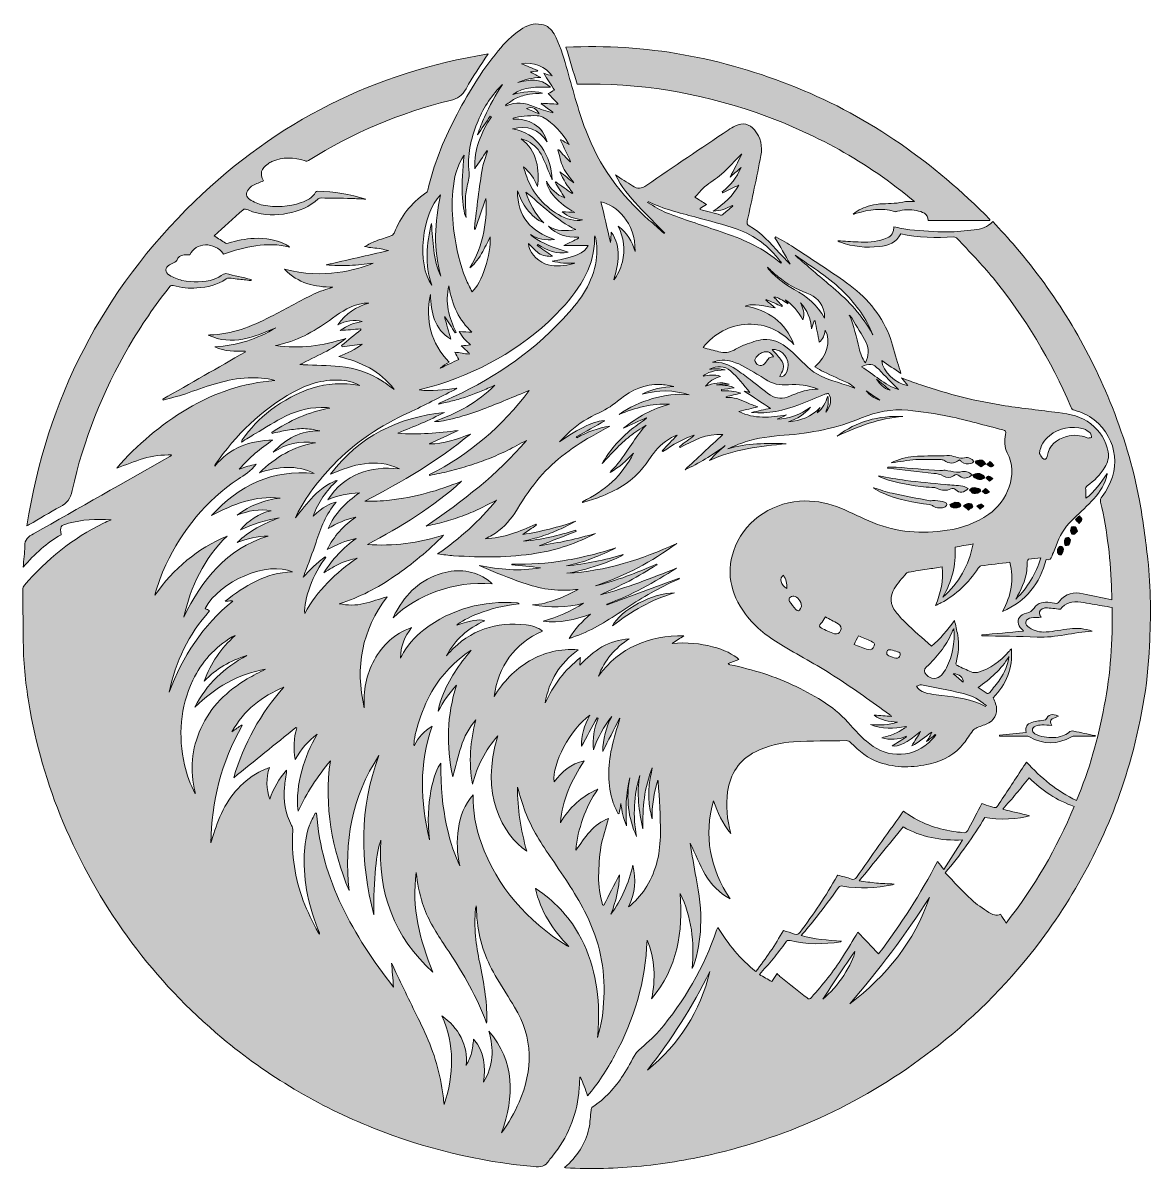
# Model space of a CAD drawing. Header units: inches. Extents: x 2.52 to 9.56, y -9.52 to -2.37.
import ezdxf

# ---------------------------------------------------------------- set-up
doc = ezdxf.new("R2010")
doc.units = ezdxf.units.IN
doc.header["$MEASUREMENT"] = 0
doc.layers.add('Layer 1', color=7, linetype='Continuous')

# ---------------------------------------------------------------- blocks, each defined once
blk = doc.blocks.new('block 2')
at = {"layer": 'Layer 1', "true_color": 0xffffff}
h = blk.add_hatch(color=7, dxfattribs=at)
h.dxf.hatch_style = 2
edge = h.paths.add_edge_path()
edge.add_spline(control_points=[(5.9948, -8.9516), (5.9965, -8.951), (5.9982, -8.9504), (5.9998, -8.9498), (6.0143, -8.9884), (6.0288, -9.027), (6.0436, -9.0663), (6.1098, -8.9898), (6.1646, -8.9042), (6.213, -8.8143), (6.334, -8.5897), (6.4066, -8.3515), (6.4144, -8.0948), (6.4641, -8.2139), (6.4691, -8.336), (6.4432, -8.4611), (6.6035, -8.2691), (6.6413, -8.0441), (6.6214, -7.8031), (6.6935, -7.951), (6.7107, -8.1077), (6.6971, -8.2727), (6.7004, -8.265), (6.703, -8.26), (6.7048, -8.2548), (6.7322, -8.1762), (6.7453, -8.0949), (6.7494, -8.0122), (6.7546, -7.9089), (6.7402, -7.8073), (6.7208, -7.7062), (6.7071, -7.6349), (6.6963, -7.563), (6.6839, -7.4897), (6.7159, -7.5569), (6.7431, -7.6235), (6.7783, -7.6856), (6.8143, -7.7491), (6.8661, -7.7999), (6.9341, -7.8384), (6.8078, -7.6465), (6.7663, -7.4448), (6.8305, -7.2252), (6.8554, -7.2974), (6.8862, -7.366), (6.937, -7.4305), (6.9137, -7.3407), (6.9056, -7.2549), (6.918, -7.1685), (6.9339, -7.0566), (6.9889, -6.9705), (7.0922, -6.9188), (7.1672, -6.8813), (7.2476, -6.8621), (7.3303, -6.8576), (7.44, -6.8515), (7.55, -6.8512), (7.66, -6.8496), (7.6693, -6.8494), (7.6809, -6.8558), (7.6878, -6.8628), (7.7391, -6.9156), (7.7952, -6.9611), (7.8658, -6.9858), (7.9706, -7.0224), (8.0765, -7.0188), (8.1829, -6.9941), (8.2669, -6.9745), (8.3402, -6.9366), (8.3935, -6.8665), (8.4131, -6.8406), (8.4301, -6.8127), (8.4498, -6.7869), (8.4563, -6.7785), (8.4669, -6.7723), (8.4769, -6.7679), (8.5011, -6.7572), (8.5278, -6.7512), (8.5503, -6.7378), (8.5934, -6.7121), (8.6078, -6.667), (8.5919, -6.6194), (8.5876, -6.6066), (8.5816, -6.5944), (8.5765, -6.5823), (8.6592, -6.4979), (8.6996, -6.3985), (8.69, -6.2764), (8.683, -6.2843), (8.6787, -6.2892), (8.6744, -6.2939), (8.6198, -6.3532), (8.5583, -6.4023), (8.4788, -6.4236), (8.4669, -6.4268), (8.4516, -6.4256), (8.44, -6.421), (8.4105, -6.4093), (8.3824, -6.3941), (8.3533, -6.3813), (8.3438, -6.3771), (8.3429, -6.3724), (8.3452, -6.3633), (8.36, -6.3067), (8.3643, -6.2492), (8.3548, -6.1913), (8.3498, -6.1606), (8.3419, -6.1303), (8.3353, -6.0999), (8.2913, -6.1608), (8.2457, -6.2145), (8.1903, -6.2601), (8.1356, -6.2104), (8.081, -6.1623), (8.0281, -6.1124), (8.0064, -6.092), (7.9869, -6.069), (7.9685, -6.0454), (7.9333, -6.0003), (7.9289, -5.95), (7.9584, -5.9016), (7.9795, -5.8671), (8.0081, -5.8371), (8.034, -5.8056), (8.0376, -5.8013), (8.045, -5.7991), (8.051, -5.798), (8.0887, -5.7915), (8.1265, -5.7853), (8.1644, -5.7794), (8.1949, -5.7746), (8.2255, -5.7704), (8.2579, -5.7657), (8.2681, -5.8504), (8.2488, -5.9276), (8.2165, -6.0057), (8.2223, -6.0033), (8.2245, -6.0026), (8.2266, -6.0016), (8.2342, -5.9979), (8.2419, -5.9943), (8.2493, -5.9904), (8.3469, -5.9394), (8.4219, -5.8641), (8.4833, -5.774), (8.4873, -5.768), (8.4934, -5.7603), (8.4995, -5.7595), (8.5591, -5.751), (8.619, -5.7439), (8.6809, -5.7361), (8.7098, -5.8441), (8.6893, -5.9435), (8.6346, -6.0432), (8.7847, -5.9803), (8.8676, -5.868), (8.908, -5.7183), (8.9297, -5.7261), (8.938, -5.7136), (8.944, -5.6966), (8.949, -5.6825), (8.9556, -5.6691), (8.9608, -5.6551), (8.9824, -5.5962), (9.0072, -5.5386), (9.051, -5.4926), (9.0909, -5.4507), (9.1344, -5.4123), (9.1755, -5.3715), (9.2172, -5.33), (9.2549, -5.2854), (9.2757, -5.2291), (9.2787, -5.2211), (9.2814, -5.2131), (9.2836, -5.205), (9.2857, -5.1976), (9.2871, -5.1899), (9.2887, -5.1824), (9.2489, -5.2387), (9.212, -5.2959), (9.1551, -5.3369), (9.1551, -5.3164), (9.1572, -5.2986), (9.1544, -5.2817), (9.1525, -5.2704), (9.1555, -5.2659), (9.1638, -5.2599), (9.2078, -5.2278), (9.2461, -5.1901), (9.2741, -5.1428), (9.2914, -5.1135), (9.3016, -5.0821), (9.2951, -5.0478), (9.2814, -4.9758), (9.2435, -4.9177), (9.187, -4.8723), (9.1279, -4.8248), (9.0557, -4.8121), (8.9833, -4.8024), (8.8726, -4.7875), (8.7615, -4.7757), (8.651, -4.759), (8.4716, -4.7321), (8.2963, -4.6874), (8.1245, -4.6291), (8.0848, -4.6157), (8.0455, -4.6007), (8.0037, -4.5856), (8.0174, -4.6016), (8.0292, -4.6153), (8.0436, -4.6318), (7.9676, -4.625), (7.8848, -4.5444), (7.8812, -4.4772), (7.9209, -4.5043), (7.96, -4.531), (7.9992, -4.5578), (7.9947, -4.5325), (7.9865, -4.5115), (7.9798, -4.49), (7.9619, -4.4325), (7.9482, -4.3734), (7.9264, -4.3174), (7.8733, -4.1809), (7.7781, -4.0761), (7.6611, -3.9921), (7.5529, -3.9145), (7.4407, -3.8425), (7.3295, -3.7692), (7.2941, -3.7459), (7.2565, -3.7261), (7.2199, -3.7046), (7.2178, -3.7064), (7.2157, -3.7082), (7.2136, -3.71), (7.2453, -3.765), (7.277, -3.82), (7.3086, -3.875), (7.286, -3.8527), (7.2646, -3.8292), (7.2427, -3.8063), (7.1839, -3.7447), (7.1287, -3.679), (7.053, -3.6364), (7.0387, -3.6282), (7.0377, -3.6197), (7.0409, -3.6049), (7.07, -3.4691), (7.0999, -3.3335), (7.1258, -3.1971), (7.1368, -3.1398), (7.1242, -3.0842), (7.0859, -3.0375), (7.0545, -2.999), (7.0115, -2.99), (6.9671, -3.012), (6.9514, -3.0197), (6.936, -3.0285), (6.9215, -3.0383), (6.7516, -3.1526), (6.581, -3.266), (6.4128, -3.3829), (6.3796, -3.4059), (6.3551, -3.4083), (6.3234, -3.3861), (6.2897, -3.3626), (6.2541, -3.3418), (6.2168, -3.3181), (6.2547, -3.3921), (6.305, -3.4537), (6.3601, -3.5116), (6.415, -3.5691), (6.4709, -3.6258), (6.5263, -3.6828), (6.5228, -3.6836), (6.5206, -3.6827), (6.519, -3.6812), (6.4882, -3.6541), (6.4576, -3.6268), (6.4267, -3.5999), (6.2494, -3.4454), (6.1157, -3.2606), (6.0318, -3.0398), (5.9823, -2.9097), (5.9482, -2.7752), (5.9098, -2.6419), (5.8896, -2.5721), (5.869, -2.5023), (5.8334, -2.4383), (5.8163, -2.4074), (5.792, -2.3854), (5.7558, -2.3786), (5.7064, -2.3694), (5.6633, -2.3846), (5.6236, -2.4122), (5.5708, -2.4488), (5.5259, -2.4941), (5.485, -2.5433), (5.377, -2.6729), (5.2911, -2.8168), (5.2141, -2.9662), (5.1408, -3.1086), (5.0803, -3.256), (5.045, -3.413), (5.0435, -3.4197), (5.0384, -3.4272), (5.0327, -3.4311), (4.941, -3.4943), (4.8758, -3.578), (4.8347, -3.6812), (4.8317, -3.6886), (4.8227, -3.6956), (4.815, -3.6985), (4.784, -3.7101), (4.752, -3.7188), (4.7212, -3.7308), (4.6969, -3.7403), (4.674, -3.7533), (4.6504, -3.7647), (4.6682, -3.7704), (4.6847, -3.7717), (4.7012, -3.7735), (4.7186, -3.7754), (4.7361, -3.7771), (4.7534, -3.7801), (4.7691, -3.7828), (4.7845, -3.7872), (4.7991, -3.7906), (4.6692, -3.8203), (4.5396, -3.85), (4.41, -3.8797), (4.4595, -3.8839), (4.5083, -3.8857), (4.5569, -3.8834), (4.6054, -3.8811), (4.6536, -3.8747), (4.7048, -3.8698), (4.601, -3.9107), (4.394, -3.9718), (4.1502, -3.9074), (4.2345, -3.9955), (4.3398, -4.0177), (4.451, -4.0193), (4.4108, -4.0337), (4.3696, -4.0444), (4.3321, -4.0629), (4.2483, -4.1041), (4.1663, -4.1492), (4.0835, -4.1928), (3.9656, -4.2548), (3.8445, -4.3072), (3.709, -4.3158), (3.6974, -4.3165), (3.6857, -4.3173), (3.6741, -4.3181), (3.8241, -4.3875), (3.9597, -4.331), (4.0954, -4.2732), (3.9798, -4.3434), (3.8542, -4.3821), (3.7143, -4.392), (3.7782, -4.4217), (3.8415, -4.4191), (3.9044, -4.4188), (3.9046, -4.4205), (3.9048, -4.4223), (3.9051, -4.424), (3.7334, -4.5221), (3.5618, -4.6201), (3.3901, -4.7182), (3.3907, -4.7202), (3.3914, -4.7222), (3.392, -4.7242), (3.446, -4.7088), (3.5011, -4.6964), (3.5538, -4.6773), (3.6736, -4.6338), (3.7932, -4.5915), (3.9223, -4.585), (3.9789, -4.5821), (4.0344, -4.5866), (4.0892, -4.6014), (3.8932, -4.6171), (3.7123, -4.678), (3.5437, -4.7781), (3.3763, -4.8776), (3.2303, -5.0018), (3.1021, -5.1491), (3.1595, -5.1281), (3.2138, -5.1057), (3.2697, -5.0885), (3.3264, -5.0711), (3.3853, -5.0647), (3.4451, -5.0665), (3.4418, -5.0705), (3.4381, -5.073), (3.4343, -5.0751), (3.1507, -5.2363), (2.8675, -5.398), (2.5831, -5.5578), (2.5496, -5.5766), (2.5266, -5.5941), (2.5275, -5.6368), (2.5283, -5.6784), (2.5214, -5.7202), (2.5175, -5.7676), (2.5893, -5.6839), (2.6648, -5.6144), (2.7561, -5.5647), (2.7463, -5.5125), (2.7509, -5.506), (2.8004, -5.4929), (2.8859, -5.4702), (2.9727, -5.4648), (3.0665, -5.4709), (3.0474, -5.4795), (3.0334, -5.4855), (3.0197, -5.4921), (2.8272, -5.5857), (2.6656, -5.719), (2.5252, -5.8792), (2.5192, -5.886), (2.5161, -5.8978), (2.5161, -5.9073), (2.5165, -6.0277), (2.5165, -6.1481), (2.519, -6.2684), (2.5217, -6.4012), (2.5379, -6.5328), (2.5616, -6.6635), (2.6081, -6.9194), (2.6828, -7.1668), (2.7871, -7.4049), (3.0101, -7.9139), (3.3329, -8.3482), (3.7596, -8.7052), (4.0447, -8.9437), (4.3603, -9.1309), (4.7051, -9.2682), (5.0273, -9.3966), (5.3612, -9.4776), (5.707, -9.5092), (5.7481, -9.513), (5.7803, -9.5086), (5.8024, -9.4707), (5.8082, -9.4607), (5.8173, -9.4527), (5.8247, -9.4436), (5.9175, -9.3283), (5.9726, -9.1971), (5.9882, -9.0498), (5.9916, -9.0172), (5.9927, -8.9843), (5.9948, -8.9516)], knot_values=[0, 0, 0, 0, 1, 1, 1, 2, 2, 2, 3, 3, 3, 4, 4, 4, 5, 5, 5, 6, 6, 6, 7, 7, 7, 8, 8, 8, 9, 9, 9, 10, 10, 10, 11, 11, 11, 12, 12, 12, 13, 13, 13, 14, 14, 14, 15, 15, 15, 16, 16, 16, 17, 17, 17, 18, 18, 18, 19, 19, 19, 20, 20, 20, 21, 21, 21, 22, 22, 22, 23, 23, 23, 24, 24, 24, 25, 25, 25, 26, 26, 26, 27, 27, 27, 28, 28, 28, 29, 29, 29, 30, 30, 30, 31, 31, 31, 32, 32, 32, 33, 33, 33, 34, 34, 34, 35, 35, 35, 36, 36, 36, 37, 37, 37, 38, 38, 38, 39, 39, 39, 40, 40, 40, 41, 41, 41, 42, 42, 42, 43, 43, 43, 44, 44, 44, 45, 45, 45, 46, 46, 46, 47, 47, 47, 48, 48, 48, 49, 49, 49, 50, 50, 50, 51, 51, 51, 52, 52, 52, 53, 53, 53, 54, 54, 54, 55, 55, 55, 56, 56, 56, 57, 57, 57, 58, 58, 58, 59, 59, 59, 60, 60, 60, 61, 61, 61, 62, 62, 62, 63, 63, 63, 64, 64, 64, 65, 65, 65, 66, 66, 66, 67, 67, 67, 68, 68, 68, 69, 69, 69, 70, 70, 70, 71, 71, 71, 72, 72, 72, 73, 73, 73, 74, 74, 74, 75, 75, 75, 76, 76, 76, 77, 77, 77, 78, 78, 78, 79, 79, 79, 80, 80, 80, 81, 81, 81, 82, 82, 82, 83, 83, 83, 84, 84, 84, 85, 85, 85, 86, 86, 86, 87, 87, 87, 88, 88, 88, 89, 89, 89, 90, 90, 90, 91, 91, 91, 92, 92, 92, 93, 93, 93, 94, 94, 94, 95, 95, 95, 96, 96, 96, 97, 97, 97, 98, 98, 98, 99, 99, 99, 100, 100, 100, 101, 101, 101, 102, 102, 102, 103, 103, 103, 104, 104, 104, 105, 105, 105, 106, 106, 106, 107, 107, 107, 108, 108, 108, 109, 109, 109, 110, 110, 110, 111, 111, 111, 112, 112, 112, 113, 113, 113, 114, 114, 114, 115, 115, 115, 116, 116, 116, 117, 117, 117, 118, 118, 118, 119, 119, 119, 120, 120, 120, 121, 121, 121, 122, 122, 122, 123, 123, 123, 124, 124, 124, 125, 125, 125, 126, 126, 126, 127, 127, 127, 128, 128, 128, 129, 129, 129, 130, 130, 130, 131, 131, 131, 132, 132, 132, 133, 133, 133, 134, 134, 134, 135, 135, 135, 136, 136, 136, 137, 137, 137, 138, 138, 138, 139, 139, 139, 140, 140, 140, 141, 141, 141, 142, 142, 142, 143, 143, 143, 144, 144, 144, 145, 145, 145, 146, 146, 146, 147, 147, 147, 148, 148, 148, 149, 149, 149, 150, 150, 150, 151, 151, 151, 151], degree=3, periodic=1)
edge = h.paths.add_edge_path()
edge.add_spline(control_points=[(8.9279, -4.9461), (8.9912, -4.8953), (9.0633, -4.8835), (9.1405, -4.904), (9.1565, -4.9082), (9.1716, -4.9197), (9.1843, -4.931), (9.19, -4.9361), (9.1889, -4.9489), (9.1909, -4.9581), (9.182, -4.9589), (9.1718, -4.9629), (9.1645, -4.9599), (9.1221, -4.9425), (9.0788, -4.9381), (9.035, -4.9509), (8.9718, -4.9693), (8.9247, -5.0048), (8.9135, -5.0751), (8.9108, -5.0924), (8.8969, -5.0983), (8.8842, -5.0862), (8.8751, -5.0776), (8.8701, -5.0645), (8.8661, -5.058), (8.8717, -5.0069), (8.8945, -4.9729), (8.9279, -4.9461)], knot_values=[0, 0, 0, 0, 1, 1, 1, 2, 2, 2, 3, 3, 3, 4, 4, 4, 5, 5, 5, 6, 6, 6, 7, 7, 7, 8, 8, 8, 9, 9, 9, 9], degree=3, periodic=1)
edge = h.paths.add_edge_path()
edge.add_spline(control_points=[(8.7864, -5.7896), (8.7891, -5.7704), (8.7879, -5.7507), (8.7895, -5.7314), (8.79, -5.7262), (8.7941, -5.7177), (8.7975, -5.7171), (8.8223, -5.7133), (8.8474, -5.7111), (8.8748, -5.7081), (8.8422, -5.8084), (8.7925, -5.895), (8.7177, -5.9663), (8.7493, -5.9105), (8.7777, -5.8538), (8.7864, -5.7896)], knot_values=[0, 0, 0, 0, 1, 1, 1, 2, 2, 2, 3, 3, 3, 4, 4, 4, 5, 5, 5, 5], degree=3, periodic=1)
edge = h.paths.add_edge_path()
edge.add_spline(control_points=[(6.4131, -7.7588), (6.3861, -7.803), (6.353, -7.842), (6.3139, -7.8761), (6.3108, -7.8788), (6.3071, -7.881), (6.2996, -7.8863), (6.3399, -7.8019), (6.3479, -7.7187), (6.326, -7.627), (6.2984, -7.7412), (6.2568, -7.8431), (6.1892, -7.9337), (6.2202, -7.8539), (6.2398, -7.772), (6.2424, -7.6873), (6.2098, -7.7506), (6.177, -7.8141), (6.1442, -7.8775), (6.1419, -7.8769), (6.1396, -7.8762), (6.1373, -7.8756), (6.1203, -7.8167), (6.1103, -7.7563), (6.1123, -7.695), (6.1143, -7.634), (6.1159, -7.5724), (6.1264, -7.5126), (6.1369, -7.4524), (6.1581, -7.3942), (6.1744, -7.3357), (6.1301, -7.3517), (6.0894, -7.3802), (6.0569, -7.4182), (6.0247, -7.4558), (5.9967, -7.4971), (5.9691, -7.5337), (5.9826, -7.3989), (6.0285, -7.2705), (6.1063, -7.1527), (6.0058, -7.1968), (5.9293, -7.2676), (5.8733, -7.362), (5.8848, -7.2202), (5.942, -7.0962), (6.0221, -6.9757), (5.9381, -6.9937), (5.8832, -7.045), (5.8341, -7.1062), (5.82, -6.9944), (5.9359, -6.7771), (6.057, -6.6918), (6.0213, -6.7555), (6.0038, -6.8187), (6.0056, -6.8849), (6.0375, -6.8264), (6.0702, -6.7666), (6.1029, -6.7068), (6.1053, -6.7081), (6.1077, -6.7093), (6.1101, -6.7105), (6.0847, -6.7735), (6.072, -6.8383), (6.0808, -6.9068), (6.1049, -6.8301), (6.1462, -6.7628), (6.1936, -6.6984), (6.1573, -6.7683), (6.1405, -6.843), (6.1375, -6.9173), (6.1718, -6.8502), (6.2074, -6.7803), (6.2431, -6.7104), (6.2437, -6.7109), (6.2442, -6.7115), (6.2448, -6.712), (6.2275, -6.7735), (6.2074, -6.8343), (6.1937, -6.8966), (6.1687, -7.0105), (6.1657, -7.1249), (6.2032, -7.2373), (6.2111, -7.2612), (6.2243, -7.2833), (6.2351, -7.3063), (6.237, -7.3056), (6.2389, -7.3049), (6.2408, -7.3043), (6.2442, -7.2835), (6.2475, -7.2628), (6.2508, -7.242), (6.2593, -7.2895), (6.2648, -7.3373), (6.2871, -7.3807), (6.2791, -7.2804), (6.2826, -7.181), (6.3065, -7.0827), (6.2837, -7.2088), (6.2951, -7.3307), (6.3491, -7.4478), (6.3258, -7.3192), (6.3307, -7.1922), (6.3694, -7.0669), (6.3487, -7.1797), (6.3632, -7.2904), (6.3888, -7.4007), (6.3855, -7.2703), (6.3971, -7.1424), (6.4473, -7.0203), (6.4409, -7.0551), (6.432, -7.0896), (6.4287, -7.1247), (6.4253, -7.1601), (6.425, -7.1962), (6.4276, -7.2317), (6.4302, -7.2674), (6.438, -7.3028), (6.4457, -7.338), (6.4443, -7.2564), (6.4577, -7.1775), (6.4822, -7.0964), (6.4838, -7.1015), (6.4849, -7.1034), (6.485, -7.1053), (6.4899, -7.2131), (6.4992, -7.321), (6.4983, -7.4288), (6.4974, -7.5448), (6.4749, -7.6574), (6.4131, -7.7588)], knot_values=[0, 0, 0, 0, 1, 1, 1, 2, 2, 2, 3, 3, 3, 4, 4, 4, 5, 5, 5, 6, 6, 6, 7, 7, 7, 8, 8, 8, 9, 9, 9, 10, 10, 10, 11, 11, 11, 12, 12, 12, 13, 13, 13, 14, 14, 14, 15, 15, 15, 16, 16, 16, 17, 17, 17, 18, 18, 18, 19, 19, 19, 20, 20, 20, 21, 21, 21, 22, 22, 22, 23, 23, 23, 24, 24, 24, 25, 25, 25, 26, 26, 26, 27, 27, 27, 28, 28, 28, 29, 29, 29, 30, 30, 30, 31, 31, 31, 32, 32, 32, 33, 33, 33, 34, 34, 34, 35, 35, 35, 36, 36, 36, 37, 37, 37, 38, 38, 38, 39, 39, 39, 40, 40, 40, 41, 41, 41, 42, 42, 42, 43, 43, 43, 43], degree=3, periodic=1)
edge = h.paths.add_edge_path()
edge.add_spline(control_points=[(8.675, -6.3238), (8.6677, -6.3769), (8.6481, -6.4254), (8.6182, -6.469), (8.5992, -6.4968), (8.5763, -6.5219), (8.5555, -6.5485), (8.5487, -6.5571), (8.5424, -6.5592), (8.5328, -6.5521), (8.5172, -6.5406), (8.5007, -6.5302), (8.4825, -6.5179), (8.5593, -6.4648), (8.6279, -6.4051), (8.675, -6.3238)], knot_values=[0, 0, 0, 0, 1, 1, 1, 2, 2, 2, 3, 3, 3, 4, 4, 4, 5, 5, 5, 5], degree=3, periodic=1)
edge = h.paths.add_edge_path()
edge.add_spline(control_points=[(8.3894, -6.4853), (8.368, -6.4671), (8.3483, -6.4504), (8.3269, -6.4322), (8.3641, -6.4323), (8.3911, -6.4546), (8.3894, -6.4853)], knot_values=[0, 0, 0, 0, 1, 1, 1, 2, 2, 2, 2], degree=3, periodic=1)
edge = h.paths.add_edge_path()
edge.add_spline(control_points=[(8.1602, -6.3897), (8.2248, -6.3277), (8.2818, -6.26), (8.3178, -6.1769), (8.3211, -6.1694), (8.3245, -6.1619), (8.3302, -6.1491), (8.3383, -6.2394), (8.3228, -6.3193), (8.285, -6.3946), (8.2767, -6.4112), (8.2665, -6.4277), (8.2539, -6.4412), (8.2283, -6.4684), (8.186, -6.4669), (8.1599, -6.44), (8.1434, -6.423), (8.1432, -6.4061), (8.1602, -6.3897)], knot_values=[0, 0, 0, 0, 1, 1, 1, 2, 2, 2, 3, 3, 3, 4, 4, 4, 5, 5, 5, 6, 6, 6, 6], degree=3, periodic=1)
edge = h.paths.add_edge_path()
edge.add_spline(control_points=[(8.1288, -6.5019), (8.2128, -6.5181), (8.2967, -6.5346), (8.3802, -6.5535), (8.4291, -6.5647), (8.4756, -6.5834), (8.5146, -6.6169), (8.5205, -6.6219), (8.5276, -6.6255), (8.5341, -6.6297), (8.532, -6.6318), (8.5298, -6.6339), (8.5277, -6.636), (8.4425, -6.5914), (8.3495, -6.5779), (8.2557, -6.5672), (8.2082, -6.5617), (8.1592, -6.5605), (8.1171, -6.5334), (8.1089, -6.5281), (8.104, -6.5179), (8.0976, -6.51), (8.108, -6.5071), (8.1192, -6.5001), (8.1288, -6.5019)], knot_values=[0, 0, 0, 0, 1, 1, 1, 2, 2, 2, 3, 3, 3, 4, 4, 4, 5, 5, 5, 6, 6, 6, 7, 7, 7, 8, 8, 8, 8], degree=3, periodic=1)
edge = h.paths.add_edge_path()
edge.add_spline(control_points=[(7.9791, -6.2949), (7.9892, -6.2981), (7.9993, -6.3019), (7.9958, -6.3162), (7.9924, -6.3299), (7.9839, -6.3357), (7.9694, -6.3352), (7.9547, -6.3306), (7.9396, -6.3269), (7.9253, -6.3213), (7.9136, -6.3167), (7.909, -6.3075), (7.913, -6.2945), (7.9173, -6.281), (7.9273, -6.2807), (7.938, -6.2833), (7.9518, -6.2866), (7.9655, -6.2905), (7.9791, -6.2949)], knot_values=[0, 0, 0, 0, 1, 1, 1, 2, 2, 2, 3, 3, 3, 4, 4, 4, 5, 5, 5, 6, 6, 6, 6], degree=3, periodic=1)
edge = h.paths.add_edge_path()
edge.add_spline(control_points=[(8.2625, -5.9547), (8.3163, -5.8579), (8.3471, -5.7555), (8.3384, -5.6417), (8.3757, -5.6352), (8.4116, -5.629), (8.451, -5.6222), (8.4263, -5.7567), (8.3621, -5.8653), (8.2625, -5.9547)], knot_values=[0, 0, 0, 0, 1, 1, 1, 2, 2, 2, 3, 3, 3, 3], degree=3, periodic=1)
edge = h.paths.add_edge_path()
edge.add_spline(control_points=[(7.9843, -4.6571), (7.8955, -4.6311), (7.833, -4.561), (7.7534, -4.5164), (7.8007, -4.4916), (7.8266, -4.496), (7.8614, -4.5318), (7.9021, -4.5737), (7.9432, -4.6152), (7.9843, -4.6571)], knot_values=[0, 0, 0, 0, 1, 1, 1, 2, 2, 2, 3, 3, 3, 3], degree=3, periodic=1)
edge = h.paths.add_edge_path()
edge.add_spline(control_points=[(7.8472, -4.5943), (7.8746, -4.616), (7.902, -4.6377), (7.9332, -4.6625), (7.8901, -4.653), (7.8697, -4.6218), (7.8472, -4.5943)], knot_values=[0, 0, 0, 0, 1, 1, 1, 2, 2, 2, 2], degree=3, periodic=1)
edge = h.paths.add_edge_path()
edge.add_spline(control_points=[(7.8693, -4.7247), (7.8326, -4.7133), (7.8056, -4.6921), (7.7829, -4.6652), (7.8109, -4.6845), (7.839, -4.7038), (7.8693, -4.7247)], knot_values=[0, 0, 0, 0, 1, 1, 1, 2, 2, 2, 2], degree=3, periodic=1)
edge = h.paths.add_edge_path()
edge.add_spline(control_points=[(7.5428, -4.6995), (7.5312, -4.739), (7.5133, -4.7732), (7.4782, -4.8039), (7.4854, -4.7891), (7.4903, -4.7792), (7.4951, -4.7693), (7.443, -4.8301), (7.3742, -4.8518), (7.2983, -4.8587), (7.353, -4.8426), (7.3975, -4.8112), (7.4345, -4.7683), (7.3719, -4.8117), (7.3052, -4.8437), (7.2263, -4.8424), (7.2459, -4.8339), (7.2655, -4.8254), (7.2851, -4.8169), (7.1853, -4.8325), (7.0865, -4.8441), (6.9874, -4.7954), (7.0312, -4.7846), (7.0711, -4.7748), (7.1064, -4.7661), (7.0859, -4.7583), (7.0609, -4.7508), (7.0376, -4.7396), (6.9968, -4.7198), (6.9554, -4.7039), (6.9087, -4.7084), (6.9084, -4.7065), (6.9081, -4.7047), (6.9078, -4.7029), (6.9389, -4.6954), (6.97, -4.6879), (7.0009, -4.6805), (6.9623, -4.6668), (6.9211, -4.6638), (6.8791, -4.6657), (6.8789, -4.6634), (6.8787, -4.6611), (6.8786, -4.6588), (6.9061, -4.6548), (6.9336, -4.6508), (6.9586, -4.6471), (6.9411, -4.635), (6.9033, -4.6295), (6.8488, -4.6294), (6.8607, -4.628), (6.8726, -4.6262), (6.8846, -4.6255), (6.8975, -4.6249), (6.9105, -4.6254), (6.9276, -4.6254), (6.8744, -4.6074), (6.8276, -4.6195), (6.7807, -4.6366), (6.8033, -4.6069), (6.8326, -4.5875), (6.8724, -4.5757), (6.8337, -4.5613), (6.7993, -4.5696), (6.7644, -4.5755), (6.7859, -4.5506), (6.8366, -4.5373), (6.9021, -4.5351), (6.8863, -4.5329), (6.8705, -4.5294), (6.8546, -4.5288), (6.8381, -4.5283), (6.8215, -4.5307), (6.8051, -4.5305), (6.8505, -4.5121), (6.8975, -4.5056), (6.936, -4.5413), (6.9801, -4.5822), (7.019, -4.6287), (7.0573, -4.6762), (7.047, -4.6738), (7.0366, -4.6715), (7.0218, -4.6681), (7.0792, -4.7057), (7.1326, -4.7406), (7.1859, -4.7755), (7.1488, -4.7833), (7.1087, -4.7919), (7.0666, -4.8008), (7.1714, -4.8116), (7.2688, -4.7896), (7.3637, -4.7529), (7.4181, -4.7319), (7.4718, -4.7091), (7.5259, -4.6874), (7.5329, -4.6846), (7.5407, -4.6837), (7.5476, -4.682), (7.5709, -4.7179), (7.5647, -4.7636), (7.5309, -4.7987), (7.5364, -4.7808), (7.5431, -4.7655), (7.5454, -4.7495), (7.5478, -4.7333), (7.546, -4.7165), (7.5428, -4.6995)], knot_values=[0, 0, 0, 0, 1, 1, 1, 2, 2, 2, 3, 3, 3, 4, 4, 4, 5, 5, 5, 6, 6, 6, 7, 7, 7, 8, 8, 8, 9, 9, 9, 10, 10, 10, 11, 11, 11, 12, 12, 12, 13, 13, 13, 14, 14, 14, 15, 15, 15, 16, 16, 16, 17, 17, 17, 18, 18, 18, 19, 19, 19, 20, 20, 20, 21, 21, 21, 22, 22, 22, 23, 23, 23, 24, 24, 24, 25, 25, 25, 26, 26, 26, 27, 27, 27, 28, 28, 28, 29, 29, 29, 30, 30, 30, 31, 31, 31, 32, 32, 32, 33, 33, 33, 34, 34, 34, 35, 35, 35, 35], degree=3, periodic=1)
edge = h.paths.add_edge_path()
edge.add_spline(control_points=[(7.2488, -4.469), (7.2403, -4.4584), (7.2314, -4.4481), (7.2224, -4.4378), (7.2139, -4.4281), (7.2051, -4.4185), (7.1951, -4.4074), (7.2036, -4.4079), (7.2128, -4.407), (7.2213, -4.4092), (7.2795, -4.4243), (7.3121, -4.4916), (7.2884, -4.5467), (7.2783, -4.5703), (7.2611, -4.5819), (7.243, -4.5776), (7.2502, -4.5622), (7.2599, -4.5472), (7.2641, -4.5309), (7.27, -4.5086), (7.2635, -4.4872), (7.2488, -4.469)], knot_values=[0, 0, 0, 0, 1, 1, 1, 2, 2, 2, 3, 3, 3, 4, 4, 4, 5, 5, 5, 6, 6, 6, 7, 7, 7, 7], degree=3, periodic=1)
edge = h.paths.add_edge_path()
edge.add_spline(control_points=[(7.2042, -4.4542), (7.1828, -4.453), (7.17, -4.4647), (7.1608, -4.4817), (7.1596, -4.484), (7.1579, -4.486), (7.1565, -4.4882), (7.1364, -4.5174), (7.1044, -4.5151), (7.0892, -4.4826), (7.0868, -4.4775), (7.0881, -4.4683), (7.0913, -4.4633), (7.1045, -4.4429), (7.1236, -4.4294), (7.1471, -4.4237), (7.1725, -4.4175), (7.1865, -4.4254), (7.2042, -4.4542)], knot_values=[0, 0, 0, 0, 1, 1, 1, 2, 2, 2, 3, 3, 3, 4, 4, 4, 5, 5, 5, 6, 6, 6, 6], degree=3, periodic=1)
edge = h.paths.add_edge_path()
edge.add_spline(control_points=[(7.1006, -4.5612), (7.1179, -4.5715), (7.1353, -4.5817), (7.1519, -4.5931), (7.1963, -4.6236), (7.2451, -4.6325), (7.2983, -4.6286), (7.3602, -4.624), (7.4211, -4.6318), (7.4836, -4.6551), (7.4564, -4.6579), (7.4324, -4.6574), (7.4102, -4.6634), (7.3746, -4.6729), (7.3394, -4.6847), (7.3055, -4.6991), (7.2641, -4.7167), (7.2234, -4.7182), (7.1865, -4.6933), (7.1419, -4.6633), (7.1007, -4.6284), (7.0578, -4.596), (7.0288, -4.574), (7, -4.5515), (6.9699, -4.5313), (6.9258, -4.5017), (6.878, -4.4829), (6.8229, -4.4878), (6.8635, -4.4719), (6.9046, -4.4718), (6.9462, -4.4837), (7.0026, -4.4999), (7.051, -4.5317), (7.1006, -4.5612)], knot_values=[0, 0, 0, 0, 1, 1, 1, 2, 2, 2, 3, 3, 3, 4, 4, 4, 5, 5, 5, 6, 6, 6, 7, 7, 7, 8, 8, 8, 9, 9, 9, 10, 10, 10, 11, 11, 11, 11], degree=3, periodic=1)
edge = h.paths.add_edge_path()
edge.add_spline(control_points=[(7.3973, -4.4983), (7.3656, -4.4665), (7.334, -4.4345), (7.2999, -4.4054), (7.2542, -4.3663), (7.2008, -4.34), (7.1396, -4.3464), (7.1011, -4.3505), (7.0632, -4.3652), (7.0261, -4.3781), (7.0024, -4.3863), (6.9803, -4.3996), (6.958, -4.4115), (6.9279, -4.4276), (6.8967, -4.4316), (6.8638, -4.4226), (6.8319, -4.414), (6.8, -4.4056), (6.7642, -4.3961), (6.8371, -4.305), (6.9294, -4.2563), (7.0438, -4.2509), (7.1597, -4.2453), (7.2527, -4.2936), (7.331, -4.376), (7.2776, -4.2362), (7.1726, -4.1615), (7.0266, -4.1376), (7.0641, -4.1234), (7.1026, -4.1266), (7.2141, -4.1488), (7.1952, -4.1323), (7.1763, -4.1158), (7.1574, -4.0993), (7.1578, -4.0982), (7.1581, -4.097), (7.1585, -4.0958), (7.1914, -4.1104), (7.2243, -4.1251), (7.2571, -4.1397), (7.2582, -4.1388), (7.2593, -4.1379), (7.2604, -4.137), (7.2422, -4.1179), (7.224, -4.0987), (7.2073, -4.0812), (7.2229, -4.0791), (7.2387, -4.0861), (7.2958, -4.1235), (7.2877, -4.1121), (7.2825, -4.1048), (7.2772, -4.0974), (7.3257, -4.1277), (7.3579, -4.1724), (7.3881, -4.2221), (7.4006, -4.1824), (7.3904, -4.149), (7.3728, -4.1165), (7.4133, -4.1627), (7.4397, -4.2144), (7.4416, -4.2787), (7.4471, -4.2622), (7.4526, -4.2457), (7.458, -4.2291), (7.46, -4.2288), (7.462, -4.2285), (7.464, -4.2282), (7.4729, -4.2728), (7.4818, -4.3175), (7.4907, -4.3623), (7.5131, -4.3443), (7.5229, -4.3181), (7.5275, -4.2882), (7.5652, -4.3553), (7.5386, -4.4503), (7.463, -4.5162), (7.4822, -4.5271), (7.5, -4.5387), (7.5189, -4.5477), (7.5698, -4.572), (7.6214, -4.5948), (7.6723, -4.6192), (7.6872, -4.6264), (7.7006, -4.6371), (7.7127, -4.6502), (7.7048, -4.6469), (7.6972, -4.6431), (7.6891, -4.6404), (7.651, -4.6279), (7.6131, -4.6145), (7.5745, -4.6035), (7.506, -4.5839), (7.4474, -4.5487), (7.3973, -4.4983)], knot_values=[0, 0, 0, 0, 1, 1, 1, 2, 2, 2, 3, 3, 3, 4, 4, 4, 5, 5, 5, 6, 6, 6, 7, 7, 7, 8, 8, 8, 9, 9, 9, 10, 10, 10, 11, 11, 11, 12, 12, 12, 13, 13, 13, 14, 14, 14, 15, 15, 15, 16, 16, 16, 17, 17, 17, 18, 18, 18, 19, 19, 19, 20, 20, 20, 21, 21, 21, 22, 22, 22, 23, 23, 23, 24, 24, 24, 25, 25, 25, 26, 26, 26, 27, 27, 27, 28, 28, 28, 29, 29, 29, 30, 30, 30, 31, 31, 31, 31], degree=3, periodic=1)
edge = h.paths.add_edge_path()
edge.add_spline(control_points=[(7.678, -4.1932), (7.6836, -4.2001), (7.6902, -4.2065), (7.6948, -4.2141), (7.7246, -4.2641), (7.7562, -4.3133), (7.7829, -4.365), (7.8037, -4.4051), (7.798, -4.4476), (7.7794, -4.4905), (7.7572, -4.4627), (7.7469, -4.4319), (7.739, -4.4006), (7.7213, -4.331), (7.7083, -4.2601), (7.678, -4.1932)], knot_values=[0, 0, 0, 0, 1, 1, 1, 2, 2, 2, 3, 3, 3, 4, 4, 4, 5, 5, 5, 5], degree=3, periodic=1)
edge = h.paths.add_edge_path()
edge.add_spline(control_points=[(7.646, -4.0524), (7.7224, -4.129), (7.7847, -4.2152), (7.8254, -4.3165), (7.824, -4.3145), (7.8222, -4.3128), (7.8211, -4.3107), (7.7605, -4.1969), (7.674, -4.1052), (7.5763, -4.0229), (7.5027, -3.9609), (7.4299, -3.8979), (7.3569, -3.8353), (7.3512, -3.8304), (7.3458, -3.8251), (7.3403, -3.82), (7.446, -3.8932), (7.555, -3.9611), (7.646, -4.0524)], knot_values=[0, 0, 0, 0, 1, 1, 1, 2, 2, 2, 3, 3, 3, 4, 4, 4, 5, 5, 5, 6, 6, 6, 6], degree=3, periodic=1)
edge = h.paths.add_edge_path()
edge.add_spline(control_points=[(7.4131, -4.056), (7.471, -4.0763), (7.5081, -4.1152), (7.5214, -4.1757), (7.5225, -4.1807), (7.523, -4.1859), (7.5233, -4.1911), (7.5237, -4.1967), (7.5234, -4.2024), (7.5234, -4.2131), (7.4783, -4.1297), (7.4125, -4.0756), (7.334, -4.0339), (7.2757, -4.0029), (7.2249, -3.9609), (7.1794, -3.913), (7.1741, -3.9075), (7.1692, -3.9016), (7.166, -3.894), (7.1882, -3.9139), (7.2099, -3.9345), (7.2329, -3.9535), (7.2869, -3.9982), (7.3469, -4.0328), (7.4131, -4.056)], knot_values=[0, 0, 0, 0, 1, 1, 1, 2, 2, 2, 3, 3, 3, 4, 4, 4, 5, 5, 5, 6, 6, 6, 7, 7, 7, 8, 8, 8, 8], degree=3, periodic=1)
edge = h.paths.add_edge_path()
edge.add_spline(control_points=[(6.7742, -3.3923), (6.8081, -3.3641), (6.8475, -3.3423), (6.8802, -3.313), (6.924, -3.2736), (6.9636, -3.2297), (7.0049, -3.1877), (7.0058, -3.1879), (7.0066, -3.1881), (7.0074, -3.1883), (6.9827, -3.2361), (6.9579, -3.284), (6.9329, -3.3323), (6.9544, -3.3136), (6.9762, -3.2946), (7.0022, -3.2719), (6.9729, -3.3351), (6.9358, -3.3854), (6.8837, -3.4241), (6.8848, -3.4261), (6.8859, -3.428), (6.887, -3.43), (6.9205, -3.4138), (6.954, -3.3976), (6.9869, -3.3816), (6.9516, -3.4482), (6.8965, -3.4992), (6.8271, -3.5442), (6.8746, -3.5438), (6.9112, -3.5273), (6.9471, -3.5085), (6.9482, -3.5101), (6.9492, -3.5117), (6.9503, -3.5132), (6.9287, -3.5311), (6.9072, -3.5491), (6.8853, -3.5666), (6.8827, -3.5687), (6.8776, -3.5694), (6.8743, -3.5685), (6.8314, -3.5571), (6.7886, -3.5452), (6.7458, -3.5334), (6.7459, -3.5313), (6.7461, -3.5292), (6.7462, -3.5272), (6.7584, -3.5193), (6.7705, -3.5114), (6.785, -3.502), (6.762, -3.4875), (6.7404, -3.474), (6.7137, -3.4572), (6.7349, -3.4341), (6.7523, -3.4105), (6.7742, -3.3923)], knot_values=[0, 0, 0, 0, 1, 1, 1, 2, 2, 2, 3, 3, 3, 4, 4, 4, 5, 5, 5, 6, 6, 6, 7, 7, 7, 8, 8, 8, 9, 9, 9, 10, 10, 10, 11, 11, 11, 12, 12, 12, 13, 13, 13, 14, 14, 14, 15, 15, 15, 16, 16, 16, 17, 17, 17, 18, 18, 18, 18], degree=3, periodic=1)
edge = h.paths.add_edge_path()
edge.add_spline(control_points=[(6.4177, -3.4902), (6.4238, -3.4867), (6.4251, -3.4854), (6.4257, -3.4857), (6.5169, -3.5315), (6.6152, -3.5551), (6.7133, -3.5806), (6.8023, -3.6037), (6.8914, -3.6277), (6.9783, -3.6574), (7.0882, -3.695), (7.1761, -3.7653), (7.2471, -3.8569), (7.2494, -3.8599), (7.2515, -3.8631), (7.2536, -3.8662), (7.2528, -3.8671), (7.2519, -3.8679), (7.251, -3.8688), (7.2369, -3.8576), (7.223, -3.846), (7.2086, -3.8352), (7.1018, -3.7547), (6.9796, -3.7064), (6.8538, -3.665), (6.7473, -3.63), (6.641, -3.5941), (6.536, -3.5546), (6.4953, -3.5393), (6.4588, -3.513), (6.4177, -3.4902)], knot_values=[0, 0, 0, 0, 1, 1, 1, 2, 2, 2, 3, 3, 3, 4, 4, 4, 5, 5, 5, 6, 6, 6, 7, 7, 7, 8, 8, 8, 9, 9, 9, 10, 10, 10, 10], degree=3, periodic=1)
edge = h.paths.add_edge_path()
edge.add_spline(control_points=[(6.3402, -3.7959), (6.3215, -3.7325), (6.2889, -3.6785), (6.2348, -3.6381), (6.2687, -3.7101), (6.2795, -3.7843), (6.2603, -3.8617), (6.2496, -3.9051), (6.2298, -3.9466), (6.2066, -3.974), (6.2369, -3.8706), (6.2558, -3.7701), (6.1915, -3.6747), (6.1898, -3.6957), (6.188, -3.7167), (6.1861, -3.7391), (6.1661, -3.6537), (6.1466, -3.5703), (6.1269, -3.4863), (6.2219, -3.5066), (6.3415, -3.6122), (6.3402, -3.7959)], knot_values=[0, 0, 0, 0, 1, 1, 1, 2, 2, 2, 3, 3, 3, 4, 4, 4, 5, 5, 5, 6, 6, 6, 7, 7, 7, 7], degree=3, periodic=1)
edge = h.paths.add_edge_path()
edge.add_spline(control_points=[(6.046, -3.7591), (6.0301, -3.8031), (5.9575, -3.8351), (5.8219, -3.8564), (5.8683, -3.8689), (5.9154, -3.8711), (5.9641, -3.8686), (5.9536, -3.8717), (5.9432, -3.8754), (5.9325, -3.8777), (5.8803, -3.8892), (5.8281, -3.8919), (5.7771, -3.8723), (5.7212, -3.8508), (5.6776, -3.7948), (5.6731, -3.7463), (5.6921, -3.7641), (5.7128, -3.7877), (5.7375, -3.8058), (5.7631, -3.8246), (5.7945, -3.8284), (5.8241, -3.8259), (5.7926, -3.8038), (5.7604, -3.7812), (5.7281, -3.7585), (5.7293, -3.7563), (5.7306, -3.7541), (5.7318, -3.7519), (5.7896, -3.7915), (5.8515, -3.8142), (5.9222, -3.8012), (5.854, -3.7799), (5.7867, -3.7567), (5.725, -3.7201), (5.7111, -3.7119), (5.6983, -3.7018), (5.6857, -3.6905), (5.732, -3.7178), (5.7812, -3.7296), (5.8369, -3.721), (5.6884, -3.6735), (5.6043, -3.5776), (5.6057, -3.4174), (5.6187, -3.46), (5.6395, -3.4984), (5.6661, -3.5338), (5.6934, -3.5703), (5.7262, -3.5998), (5.7698, -3.6168), (5.7144, -3.5618), (5.6801, -3.4948), (5.6575, -3.4254), (5.7567, -3.5052), (5.8473, -3.6004), (5.9697, -3.6594), (5.9086, -3.6693), (5.8516, -3.6718), (5.7983, -3.6388), (5.8501, -3.6906), (5.914, -3.7094), (5.9854, -3.7078), (5.986, -3.7096), (5.9866, -3.7115), (5.9871, -3.7133), (5.9585, -3.7277), (5.9298, -3.742), (5.8956, -3.7591), (5.9499, -3.7591), (5.9986, -3.7591), (6.046, -3.7591)], knot_values=[0, 0, 0, 0, 1, 1, 1, 2, 2, 2, 3, 3, 3, 4, 4, 4, 5, 5, 5, 6, 6, 6, 7, 7, 7, 8, 8, 8, 9, 9, 9, 10, 10, 10, 11, 11, 11, 12, 12, 12, 13, 13, 13, 14, 14, 14, 15, 15, 15, 16, 16, 16, 17, 17, 17, 18, 18, 18, 19, 19, 19, 20, 20, 20, 21, 21, 21, 22, 22, 22, 23, 23, 23, 23], degree=3, periodic=1)
edge = h.paths.add_edge_path()
edge.add_spline(control_points=[(5.9229, -3.1201), (5.9242, -3.1221), (5.9249, -3.1244), (5.9271, -3.1294), (5.9089, -3.1179), (5.8935, -3.1081), (5.8781, -3.0983), (5.8769, -3.0993), (5.8757, -3.1003), (5.8745, -3.1013), (5.8953, -3.146), (5.9162, -3.1907), (5.937, -3.2354), (5.9361, -3.236), (5.9351, -3.2366), (5.9342, -3.2372), (5.9104, -3.212), (5.8866, -3.1867), (5.8628, -3.1615), (5.8612, -3.162), (5.8596, -3.1625), (5.858, -3.163), (5.8687, -3.1996), (5.8751, -3.2383), (5.8914, -3.2722), (5.9076, -3.3058), (5.9338, -3.3346), (5.9567, -3.367), (5.9282, -3.3446), (5.9, -3.3225), (5.8689, -3.2981), (5.891, -3.3478), (5.9181, -3.3908), (5.9518, -3.4298), (5.9504, -3.4315), (5.949, -3.4333), (5.9476, -3.435), (5.9133, -3.4106), (5.879, -3.3862), (5.8447, -3.3618), (5.8432, -3.3627), (5.8417, -3.3635), (5.8402, -3.3644), (5.8598, -3.3958), (5.8795, -3.4272), (5.9003, -3.4604), (5.8474, -3.443), (5.8131, -3.406), (5.7861, -3.358), (5.7939, -3.4236), (5.8601, -3.4945), (5.9636, -3.5527), (5.9385, -3.5512), (5.9134, -3.5496), (5.8834, -3.5478), (5.922, -3.5821), (5.9658, -3.5905), (6.0111, -3.5994), (5.9718, -3.609), (5.9064, -3.5942), (5.8606, -3.5661), (5.7615, -3.5053), (5.6916, -3.4211), (5.6558, -3.3098), (5.6513, -3.296), (5.6467, -3.2824), (5.6421, -3.2687), (5.6849, -3.2997), (5.7092, -3.3428), (5.73, -3.3897), (5.7447, -3.2961), (5.7298, -3.1622), (5.6275, -3.094), (5.636, -3.0962), (5.645, -3.0976), (5.6531, -3.1009), (5.6966, -3.118), (5.7309, -3.1476), (5.7522, -3.1881), (5.7753, -3.2322), (5.7927, -3.2791), (5.8124, -3.3249), (5.8159, -3.333), (5.8184, -3.3415), (5.8228, -3.3492), (5.8186, -3.2743), (5.7981, -3.2048), (5.7547, -3.1432), (5.7107, -3.0807), (5.6517, -3.0415), (5.5746, -3.0313), (5.6659, -3.0069), (5.7385, -3.032), (5.7909, -3.1123), (5.7766, -3.0654), (5.7516, -3.0277), (5.7101, -3.0014), (5.6698, -2.9757), (5.6252, -2.9686), (5.5784, -2.97), (5.5782, -2.9678), (5.578, -2.9657), (5.5778, -2.9636), (5.6008, -2.9592), (5.6237, -2.9532), (5.6469, -2.9509), (5.6741, -2.9482), (5.7015, -2.9478), (5.7288, -2.9484), (5.7405, -2.9487), (5.7534, -2.9519), (5.7635, -2.9577), (5.8319, -2.9966), (5.8824, -3.0536), (5.9229, -3.1201)], knot_values=[0, 0, 0, 0, 1, 1, 1, 2, 2, 2, 3, 3, 3, 4, 4, 4, 5, 5, 5, 6, 6, 6, 7, 7, 7, 8, 8, 8, 9, 9, 9, 10, 10, 10, 11, 11, 11, 12, 12, 12, 13, 13, 13, 14, 14, 14, 15, 15, 15, 16, 16, 16, 17, 17, 17, 18, 18, 18, 19, 19, 19, 20, 20, 20, 21, 21, 21, 22, 22, 22, 23, 23, 23, 24, 24, 24, 25, 25, 25, 26, 26, 26, 27, 27, 27, 28, 28, 28, 29, 29, 29, 30, 30, 30, 31, 31, 31, 32, 32, 32, 33, 33, 33, 34, 34, 34, 35, 35, 35, 36, 36, 36, 37, 37, 37, 38, 38, 38, 38], degree=3, periodic=1)
edge = h.paths.add_edge_path()
edge.add_spline(control_points=[(5.6612, -2.9036), (5.7039, -2.8891), (5.7242, -2.9067), (5.7401, -2.9359), (5.714, -2.9252), (5.6872, -2.9142), (5.6612, -2.9036)], knot_values=[0, 0, 0, 0, 1, 1, 1, 2, 2, 2, 2], degree=3, periodic=1)
edge = h.paths.add_edge_path()
edge.add_spline(control_points=[(5.598, -2.8388), (5.6235, -2.8269), (5.6516, -2.8193), (5.6794, -2.8143), (5.7063, -2.8093), (5.7343, -2.81), (5.7618, -2.8081), (5.6993, -2.7888), (5.6382, -2.8004), (5.5772, -2.816), (5.6456, -2.7642), (5.7264, -2.7702), (5.8109, -2.7703), (5.7456, -2.7104), (5.6769, -2.7238), (5.6074, -2.7416), (5.6518, -2.7196), (5.6992, -2.7134), (5.7502, -2.7093), (5.7296, -2.6984), (5.7089, -2.6876), (5.6861, -2.6756), (5.7008, -2.6736), (5.7152, -2.6716), (5.7297, -2.6696), (5.7304, -2.6685), (5.7311, -2.6673), (5.7318, -2.6661), (5.697, -2.6518), (5.6622, -2.6375), (5.6307, -2.6245), (5.6996, -2.6084), (5.7833, -2.6456), (5.8229, -2.6999), (5.8062, -2.6949), (5.7909, -2.6904), (5.7692, -2.6839), (5.7936, -2.7216), (5.8151, -2.7547), (5.837, -2.7883), (5.8237, -2.7956), (5.8103, -2.803), (5.797, -2.8103), (5.8184, -2.8328), (5.8389, -2.8543), (5.8602, -2.8768), (5.8228, -2.8746), (5.7888, -2.8727), (5.7548, -2.8708), (5.7545, -2.872), (5.7543, -2.8732), (5.7541, -2.8744), (5.7784, -2.8921), (5.8028, -2.9098), (5.8271, -2.9275), (5.8266, -2.9283), (5.8261, -2.9292), (5.8256, -2.9301), (5.7878, -2.9183), (5.7488, -2.9094), (5.7124, -2.8941), (5.6466, -2.8664), (5.5987, -2.8597), (5.5342, -2.8876), (5.5332, -2.8861), (5.5321, -2.8846), (5.5311, -2.8831), (5.5533, -2.868), (5.574, -2.8499), (5.598, -2.8388)], knot_values=[0, 0, 0, 0, 1, 1, 1, 2, 2, 2, 3, 3, 3, 4, 4, 4, 5, 5, 5, 6, 6, 6, 7, 7, 7, 8, 8, 8, 9, 9, 9, 10, 10, 10, 11, 11, 11, 12, 12, 12, 13, 13, 13, 14, 14, 14, 15, 15, 15, 16, 16, 16, 17, 17, 17, 18, 18, 18, 19, 19, 19, 20, 20, 20, 21, 21, 21, 22, 22, 22, 23, 23, 23, 23], degree=3, periodic=1)
edge = h.paths.add_edge_path()
edge.add_spline(control_points=[(5.1992, -3.4476), (5.2042, -3.3673), (5.2164, -3.2885), (5.258, -3.2175), (5.2619, -3.2109), (5.2662, -3.2046), (5.2722, -3.1951), (5.2517, -3.3779), (5.2575, -3.527), (5.2839, -3.5837), (5.2829, -3.5431), (5.2793, -3.4958), (5.2815, -3.4487), (5.2831, -3.416), (5.2931, -3.3838), (5.2986, -3.3513), (5.3013, -3.3358), (5.3059, -3.3195), (5.3038, -3.3043), (5.2889, -3.1963), (5.315, -3.095), (5.3532, -2.996), (5.3867, -2.909), (5.4353, -2.8309), (5.5009, -2.764), (5.5045, -2.7603), (5.5084, -2.7569), (5.5121, -2.7534), (5.4671, -2.8178), (5.4312, -2.8867), (5.3987, -2.9575), (5.3828, -2.9923), (5.37, -3.0284), (5.3559, -3.064), (5.3553, -3.0656), (5.3558, -3.0677), (5.3558, -3.0684), (5.382, -3.0299), (5.4085, -2.9908), (5.4351, -2.9517), (5.4374, -2.953), (5.4397, -2.9543), (5.442, -2.9555), (5.3779, -3.0538), (5.3328, -3.1579), (5.3384, -3.2802), (5.3648, -3.2412), (5.3897, -3.2044), (5.4146, -3.1676), (5.4156, -3.1684), (5.4166, -3.1691), (5.4176, -3.1699), (5.4072, -3.2045), (5.3936, -3.2385), (5.387, -3.2738), (5.3755, -3.335), (5.3679, -3.3969), (5.3596, -3.4587), (5.3511, -3.5224), (5.3438, -3.5863), (5.336, -3.6501), (5.3358, -3.6524), (5.336, -3.6547), (5.336, -3.6571), (5.3377, -3.6575), (5.3393, -3.658), (5.3409, -3.6584), (5.3636, -3.5933), (5.3863, -3.5282), (5.4084, -3.4649), (5.4182, -3.5723), (5.3951, -3.7683), (5.3068, -3.8982), (5.3253, -3.8876), (5.3565, -3.8521), (5.3812, -3.8089), (5.4007, -3.7747), (5.4175, -3.7389), (5.4346, -3.7056), (5.4421, -3.811), (5.383, -3.9955), (5.3222, -4.0471), (5.3086, -4.02), (5.2935, -3.9943), (5.2824, -3.9671), (5.245, -3.8752), (5.2238, -3.7791), (5.2102, -3.681), (5.1995, -3.6035), (5.1943, -3.5257), (5.1992, -3.4476)], knot_values=[0, 0, 0, 0, 1, 1, 1, 2, 2, 2, 3, 3, 3, 4, 4, 4, 5, 5, 5, 6, 6, 6, 7, 7, 7, 8, 8, 8, 9, 9, 9, 10, 10, 10, 11, 11, 11, 12, 12, 12, 13, 13, 13, 14, 14, 14, 15, 15, 15, 16, 16, 16, 17, 17, 17, 18, 18, 18, 19, 19, 19, 20, 20, 20, 21, 21, 21, 22, 22, 22, 23, 23, 23, 24, 24, 24, 25, 25, 25, 26, 26, 26, 27, 27, 27, 28, 28, 28, 29, 29, 29, 30, 30, 30, 30], degree=3, periodic=1)
edge = h.paths.add_edge_path()
edge.add_spline(control_points=[(5.1492, -4.2034), (5.15, -4.2034), (5.1508, -4.2034), (5.1516, -4.2034), (5.1733, -4.2369), (5.1949, -4.2703), (5.2166, -4.3037), (5.2188, -4.3027), (5.221, -4.3018), (5.2232, -4.3008), (5.175, -4.2091), (5.1526, -4.1136), (5.1761, -4.0109), (5.1979, -4.136), (5.2413, -4.223), (5.32, -4.2999), (5.2949, -4.2987), (5.2699, -4.2974), (5.2411, -4.296), (5.2519, -4.3119), (5.2607, -4.3276), (5.2722, -4.3411), (5.2833, -4.3542), (5.2971, -4.3651), (5.3117, -4.3789), (5.2925, -4.3812), (5.2751, -4.3833), (5.2544, -4.3858), (5.2722, -4.4023), (5.2882, -4.4171), (5.3041, -4.4319), (5.3039, -4.4338), (5.3036, -4.4356), (5.3034, -4.4375), (5.2742, -4.4332), (5.245, -4.4289), (5.2134, -4.4243), (5.2225, -4.4407), (5.2311, -4.4562), (5.2391, -4.4706), (5.2006, -4.4885), (5.1621, -4.5064), (5.1236, -4.5244), (5.1232, -4.5235), (5.1227, -4.5227), (5.1223, -4.5219), (5.1407, -4.5104), (5.1591, -4.499), (5.1779, -4.4873), (5.0652, -4.3671), (5.0278, -4.2262), (5.0611, -4.0656), (5.0664, -4.1758), (5.0827, -4.2808), (5.1889, -4.3439), (5.1756, -4.2969), (5.1624, -4.2501), (5.1492, -4.2034)], knot_values=[0, 0, 0, 0, 1, 1, 1, 2, 2, 2, 3, 3, 3, 4, 4, 4, 5, 5, 5, 6, 6, 6, 7, 7, 7, 8, 8, 8, 9, 9, 9, 10, 10, 10, 11, 11, 11, 12, 12, 12, 13, 13, 13, 14, 14, 14, 15, 15, 15, 16, 16, 16, 17, 17, 17, 18, 18, 18, 19, 19, 19, 19], degree=3, periodic=1)
edge = h.paths.add_edge_path()
edge.add_spline(control_points=[(5.1247, -3.4432), (5.0897, -3.6133), (5.0774, -3.7819), (5.1268, -3.9502), (5.1029, -3.8989), (5.0888, -3.8447), (5.0822, -3.789), (5.0756, -3.7329), (5.0725, -3.6765), (5.0679, -3.6205), (5.0376, -3.7487), (5.0242, -3.8774), (5.0698, -4.0061), (4.9753, -3.8788), (5.0066, -3.5569), (5.1247, -3.4432)], knot_values=[0, 0, 0, 0, 1, 1, 1, 2, 2, 2, 3, 3, 3, 4, 4, 4, 5, 5, 5, 5], degree=3, periodic=1)
edge = h.paths.add_edge_path()
edge.add_spline(control_points=[(4.9283, -4.8013), (5.0243, -4.7569), (5.1175, -4.7066), (5.2119, -4.6589), (5.2157, -4.657), (5.2192, -4.6543), (5.2262, -4.6497), (5.1452, -4.6604), (5.0683, -4.6697), (4.9904, -4.6604), (5.0319, -4.649), (5.074, -4.639), (5.1149, -4.6258), (5.4089, -4.5308), (5.6687, -4.38), (5.881, -4.1528), (5.9407, -4.0888), (5.9923, -4.0188), (6.0324, -3.9406), (6.0681, -3.8712), (6.0863, -3.7976), (6.087, -3.7196), (6.087, -3.7127), (6.087, -3.7059), (6.089, -3.699), (6.1031, -3.7415), (6.1039, -3.785), (6.0994, -3.8287), (6.0853, -3.9656), (6.0167, -4.0762), (5.9279, -4.1758), (5.7245, -4.4039), (5.4808, -4.5772), (5.2036, -4.7045), (5.1882, -4.7115), (5.1728, -4.7183), (5.1573, -4.7251), (5.1419, -4.7317), (5.1264, -4.7381), (5.1118, -4.7488), (5.1412, -4.7422), (5.1709, -4.7365), (5.2, -4.7289), (5.2307, -4.7208), (5.2611, -4.7116), (5.2912, -4.7014), (5.3207, -4.6915), (5.3498, -4.6804), (5.3786, -4.6685), (5.407, -4.6567), (5.4348, -4.6433), (5.4634, -4.6315), (5.3577, -4.7378), (5.2293, -4.8065), (5.0868, -4.857), (5.1207, -4.8642), (5.2503, -4.8326), (5.3897, -4.7804), (5.4866, -4.7442), (5.5818, -4.7032), (5.679, -4.6639), (5.5105, -4.8858), (5.3061, -5.065), (5.055, -5.1894), (5.0554, -5.1912), (5.0559, -5.1929), (5.0563, -5.1946), (5.0972, -5.1859), (5.1384, -5.1784), (5.179, -5.1683), (5.2211, -5.1578), (5.2629, -5.1456), (5.3043, -5.1325), (5.345, -5.1195), (5.3855, -5.1055), (5.4253, -5.0897), (5.4656, -5.0736), (5.5054, -5.0559), (5.5444, -5.0369), (5.5827, -5.0184), (5.6198, -4.9974), (5.6616, -4.9753), (5.4798, -5.1901), (5.2622, -5.3549), (5.0343, -5.5108), (5.0718, -5.502), (5.1097, -5.4944), (5.1469, -5.4841), (5.185, -5.4735), (5.2228, -5.4616), (5.2599, -5.448), (5.2964, -5.4345), (5.3322, -5.4192), (5.3674, -5.4026), (5.4031, -5.3859), (5.4375, -5.3666), (5.4734, -5.3496), (5.3684, -5.4777), (5.2467, -5.5876), (5.1064, -5.6845), (5.1427, -5.6886), (5.1745, -5.6935), (5.2065, -5.6955), (5.3795, -5.7067), (5.5524, -5.7077), (5.7243, -5.6804), (5.8541, -5.6597), (5.9762, -5.6153), (6.0936, -5.5569), (6.036, -5.5718), (5.9788, -5.5883), (5.9207, -5.601), (5.8626, -5.6137), (5.8036, -5.6224), (5.7416, -5.6335), (5.8207, -5.6027), (5.8961, -5.5733), (5.9714, -5.5439), (5.9706, -5.5413), (5.9697, -5.5387), (5.9689, -5.5362), (5.8622, -5.5689), (5.7544, -5.5963), (5.6427, -5.6045), (5.6801, -5.5947), (5.718, -5.5865), (5.7547, -5.5746), (5.7916, -5.5626), (5.8279, -5.5482), (5.8636, -5.5328), (5.8998, -5.5171), (5.9349, -5.4989), (5.9698, -5.4798), (5.8614, -5.5172), (5.7509, -5.5453), (5.6393, -5.5629), (5.6669, -5.5434), (5.6953, -5.5234), (5.7237, -5.5034), (5.7227, -5.5015), (5.7217, -5.4997), (5.7207, -5.4979), (5.6205, -5.5434), (5.5196, -5.5861), (5.4026, -5.5896), (5.4201, -5.5809), (5.4341, -5.5748), (5.4472, -5.5671), (5.5056, -5.5329), (5.5509, -5.4855), (5.5879, -5.429), (5.6324, -5.3611), (5.6746, -5.2912), (5.7254, -5.2282), (5.8192, -5.1119), (5.9384, -5.0245), (6.0674, -4.9504), (6.1055, -4.9284), (6.1446, -4.908), (6.1829, -4.8858), (6.1092, -4.8968), (6.0408, -4.9235), (5.9753, -4.9586), (5.9743, -4.9566), (5.9732, -4.9546), (5.9722, -4.9526), (6.0326, -4.919), (6.0929, -4.8854), (6.15, -4.8536), (6.1032, -4.846), (5.983, -4.9025), (5.8679, -4.9848), (5.8898, -4.9628), (5.9108, -4.9398), (5.9336, -4.9189), (5.9874, -4.8696), (6.0503, -4.834), (6.1156, -4.8029), (6.1629, -4.7804), (6.2062, -4.7526), (6.246, -4.7185), (6.3179, -4.6571), (6.4007, -4.6237), (6.4962, -4.6268), (6.525, -4.6278), (6.5538, -4.633), (6.5825, -4.6387), (6.5131, -4.6412), (6.4467, -4.654), (6.3848, -4.6869), (6.4833, -4.659), (6.5811, -4.6611), (6.6786, -4.6901), (6.6001, -4.6823), (6.5238, -4.6934), (6.4484, -4.7149), (6.3736, -4.7362), (6.3038, -4.7678), (6.2402, -4.8133), (6.3412, -4.7727), (6.4446, -4.7439), (6.5551, -4.7497), (6.4489, -4.7768), (6.3564, -4.8299), (6.2666, -4.8993), (6.3174, -4.8762), (6.3636, -4.8552), (6.4099, -4.8342), (6.4103, -4.8353), (6.4107, -4.8364), (6.4111, -4.8375), (6.3758, -4.8637), (6.3388, -4.8879), (6.3055, -4.9165), (6.272, -4.9452), (6.2403, -4.9765), (6.2114, -5.0099), (6.1823, -5.0436), (6.1576, -5.0811), (6.1342, -5.1194), (6.1617, -5.0901), (6.1883, -5.0599), (6.217, -5.0318), (6.2462, -5.003), (6.2761, -4.9747), (6.308, -4.9492), (6.3397, -4.9237), (6.3744, -4.9018), (6.409, -4.8806), (6.3988, -4.8921), (6.3876, -4.903), (6.3785, -4.9154), (6.3509, -4.9531), (6.3228, -4.9906), (6.2973, -5.0297), (6.2649, -5.0795), (6.2318, -5.1284), (6.1874, -5.1685), (6.1857, -5.17), (6.1846, -5.1722), (6.184, -5.1749), (6.2396, -5.1431), (6.2881, -5.1031), (6.33, -5.0549), (6.2606, -5.1945), (6.1507, -5.2917), (6.0112, -5.3583), (6.012, -5.3601), (6.0128, -5.3619), (6.0136, -5.3636), (6.0491, -5.3521), (6.0854, -5.3425), (6.12, -5.3288), (6.2184, -5.2902), (6.3101, -5.2404), (6.3793, -5.1579), (6.406, -5.126), (6.4295, -5.0915), (6.454, -5.0579), (6.4889, -5.0101), (6.533, -4.9736), (6.5864, -4.9484), (6.591, -4.9462), (6.5959, -4.9443), (6.6007, -4.9425), (6.6016, -4.9422), (6.603, -4.9433), (6.6019, -4.9429), (6.5715, -4.9749), (6.5405, -5.0076), (6.5095, -5.0402), (6.5109, -5.0419), (6.5123, -5.0435), (6.5137, -5.0452), (6.5761, -5.0036), (6.6393, -4.9636), (6.7097, -4.9438), (6.6802, -4.9662), (6.6487, -4.9899), (6.6173, -5.0137), (6.6187, -5.0161), (6.6202, -5.0184), (6.6216, -5.0208), (6.703, -4.9754), (6.7853, -4.9327), (6.8878, -4.9387), (6.8057, -5.0153), (6.7268, -5.0888), (6.6518, -5.1587), (6.7375, -5.1197), (6.822, -5.0673), (6.903, -5.0083), (6.8863, -5.0228), (6.8694, -5.0369), (6.8531, -5.0518), (6.8363, -5.0671), (6.8201, -5.0831), (6.8049, -5.101), (6.9572, -5.0301), (7.1202, -5.0113), (7.2841, -4.9963), (7.1614, -4.9925), (7.0391, -4.9919), (6.9195, -5.0287), (6.9372, -5.0208), (6.9547, -5.0124), (6.9727, -5.0052), (6.9907, -4.998), (7.0091, -4.9915), (7.0275, -4.9854), (7.1065, -4.9594), (7.1885, -4.9494), (7.2707, -4.9434), (7.4376, -4.931), (7.5999, -4.9002), (7.755, -4.8351), (7.8468, -4.7966), (7.9433, -4.7776), (8.0426, -4.7875), (8.1297, -4.7961), (8.2169, -4.808), (8.3025, -4.8263), (8.4146, -4.8502), (8.525, -4.8821), (8.6364, -4.9099), (8.6532, -4.914), (8.657, -4.9204), (8.6538, -4.9379), (8.6468, -4.9767), (8.6461, -5.0172), (8.6646, -5.0527), (8.736, -5.1895), (8.6641, -5.3562), (8.5485, -5.437), (8.4702, -5.4918), (8.3829, -5.5227), (8.2892, -5.5369), (8.1307, -5.5609), (7.9753, -5.5506), (7.8259, -5.4886), (7.7582, -5.4605), (7.6928, -5.427), (7.6251, -5.3988), (7.5537, -5.3692), (7.4787, -5.3535), (7.4011, -5.3536), (7.2131, -5.3538), (7.036, -5.4675), (6.9671, -5.6331), (6.9029, -5.7876), (6.9327, -5.929), (7.0296, -6.0606), (7.0927, -6.1463), (7.1769, -6.2067), (7.267, -6.26), (7.3782, -6.3259), (7.4921, -6.3877), (7.6006, -6.4576), (7.7126, -6.5297), (7.8196, -6.6095), (7.9288, -6.686), (7.933, -6.6889), (7.9373, -6.6918), (7.9413, -6.699), (7.906, -6.6963), (7.8707, -6.6936), (7.833, -6.6907), (7.8767, -6.7251), (7.9267, -6.7311), (7.9783, -6.7335), (7.9236, -6.7553), (7.8668, -6.7541), (7.8093, -6.749), (7.8821, -6.7807), (7.9566, -6.7768), (8.0318, -6.7607), (8.0326, -6.7622), (8.0335, -6.7636), (8.0343, -6.765), (8.0106, -6.7789), (7.9879, -6.7951), (7.9628, -6.8061), (7.937, -6.8173), (7.9089, -6.8235), (7.8804, -6.8323), (7.9328, -6.8464), (7.9832, -6.8462), (8.0324, -6.8214), (8.0331, -6.8232), (8.0339, -6.8251), (8.0347, -6.8269), (8.0043, -6.8458), (7.9738, -6.8646), (7.9455, -6.8823), (7.9843, -6.8894), (8.0355, -6.8634), (8.1229, -6.7938), (8.1052, -6.8224), (8.0875, -6.8511), (8.0687, -6.8814), (8.1152, -6.8605), (8.1498, -6.8243), (8.1932, -6.7974), (8.1885, -6.8072), (8.1845, -6.8173), (8.179, -6.8266), (8.1732, -6.8363), (8.1658, -6.845), (8.1606, -6.8556), (8.1787, -6.8411), (8.1968, -6.8266), (8.2149, -6.8121), (8.2162, -6.8132), (8.2175, -6.8144), (8.2188, -6.8155), (8.2031, -6.8323), (8.1889, -6.8508), (8.1714, -6.8654), (8.1146, -6.9129), (8.0496, -6.9388), (7.9742, -6.935), (7.9007, -6.9313), (7.8385, -6.9004), (7.7846, -6.8532), (7.7499, -6.8229), (7.7172, -6.7898), (7.6874, -6.7547), (7.5941, -6.6449), (7.4736, -6.5741), (7.3464, -6.5126), (7.2142, -6.4487), (7.075, -6.4056), (6.9315, -6.3757), (6.9285, -6.3751), (6.9256, -6.3738), (6.9217, -6.3683), (6.9442, -6.3601), (6.9667, -6.352), (6.9887, -6.3439), (6.9217, -6.2786), (6.7527, -6.2277), (6.5713, -6.2428), (6.5958, -6.2269), (6.6202, -6.211), (6.6446, -6.1951), (6.4262, -6.1932), (6.2442, -6.2676), (6.1114, -6.4467), (6.1492, -6.3478), (6.2147, -6.2716), (6.3034, -6.2141), (6.1754, -6.2213), (6.0799, -6.288), (5.9945, -6.3787), (5.9958, -6.364), (5.9972, -6.3492), (5.9988, -6.3315), (5.8995, -6.4081), (5.8289, -6.5033), (5.7787, -6.6148), (5.8009, -6.477), (5.8699, -6.3681), (5.9837, -6.2832), (5.8734, -6.2735), (5.7733, -6.299), (5.6802, -6.3525), (5.5868, -6.4062), (5.5159, -6.4828), (5.4594, -6.5737), (5.4856, -6.3832), (5.5852, -6.2469), (5.7621, -6.1655), (5.731, -6.1432), (5.6963, -6.1314), (5.6605, -6.1273), (5.4721, -6.1052), (5.3101, -6.159), (5.1797, -6.2997), (5.1736, -6.3063), (5.1683, -6.3138), (5.1614, -6.3196), (5.2149, -6.2191), (5.2967, -6.149), (5.4005, -6.101), (5.3601, -6.0902), (5.3181, -6.0972), (5.2259, -6.1294), (5.2689, -6.0896), (5.4216, -6.0163), (5.6148, -5.995), (5.6107, -5.9927), (5.6085, -5.9905), (5.6062, -5.9903), (5.3903, -5.974), (5.1936, -6.0262), (5.0204, -6.1578), (4.9618, -6.2023), (4.9139, -6.257), (4.8813, -6.324), (4.8803, -6.3261), (4.8787, -6.328), (4.8744, -6.3344), (4.8764, -6.2613), (4.8991, -6.2014), (4.9433, -6.1438), (4.8357, -6.182), (4.7634, -6.2531), (4.7113, -6.3464), (4.6596, -6.4394), (4.6421, -6.5399), (4.6483, -6.6449), (4.5893, -6.3912), (4.6343, -6.1586), (4.7903, -5.952), (4.7441, -5.9657), (4.6953, -5.982), (4.6455, -5.9944), (4.5952, -6.007), (4.5438, -6.0059), (4.4921, -5.9949), (4.6175, -5.9561), (4.7322, -5.8962), (4.8396, -5.8218), (4.9472, -5.7472), (5.0487, -5.6652), (5.1435, -5.5668), (4.9854, -5.6172), (4.8284, -5.6364), (4.6676, -5.626), (4.8777, -5.5145), (5.0795, -5.3918), (5.256, -5.2308), (5.1106, -5.2889), (4.9616, -5.3325), (4.8057, -5.3485), (4.7549, -5.3537), (4.7039, -5.3554), (4.6522, -5.3557), (4.8844, -5.2342), (5.1087, -5.1023), (5.3116, -4.9358), (5.2283, -4.9671), (5.1456, -4.9985), (5.0542, -4.9977), (5.1145, -4.9699), (5.1747, -4.9422), (5.235, -4.9144), (5.1107, -4.9269), (4.987, -4.9434), (4.8583, -4.9299), (4.9096, -4.9088), (4.9582, -4.8897), (5.0061, -4.8687), (5.0544, -4.8476), (5.1019, -4.8245), (5.1491, -4.801), (4.8593, -4.8324), (4.6157, -4.9489), (4.4377, -5.1863), (4.5778, -5.126), (4.7187, -5.0832), (4.8678, -5.1527), (4.6828, -5.1344), (4.5275, -5.1837), (4.4206, -5.3462), (4.4831, -5.3177), (4.5493, -5.3067), (4.6176, -5.3031), (4.5345, -5.3619), (4.4644, -5.4313), (4.4221, -5.526), (4.4765, -5.4945), (4.5319, -5.4665), (4.5949, -5.4555), (4.519, -5.5068), (4.4588, -5.5716), (4.4165, -5.6573), (4.4756, -5.6254), (4.5339, -5.6006), (4.5972, -5.5879), (4.5158, -5.6446), (4.451, -5.7164), (4.396, -5.8013), (4.4313, -5.7809), (4.4628, -5.7593), (4.497, -5.7439), (4.5309, -5.7286), (4.5675, -5.7196), (4.6043, -5.7112), (4.536, -5.7549), (4.4752, -5.8062), (4.4194, -5.8637), (4.364, -5.9208), (4.3147, -5.9824), (4.2769, -6.0555), (4.2671, -5.9715), (4.3306, -5.8038), (4.4078, -5.7057), (4.4067, -5.7044), (4.4056, -5.703), (4.4046, -5.7017), (4.3811, -5.7207), (4.3566, -5.7386), (4.3344, -5.759), (4.3121, -5.7796), (4.2921, -5.8027), (4.2672, -5.8287), (4.2713, -5.818), (4.2736, -5.8122), (4.2758, -5.8064), (4.2998, -5.7413), (4.326, -5.677), (4.3471, -5.611), (4.3758, -5.5213), (4.4093, -5.4348), (4.4728, -5.3617), (4.428, -5.37), (4.397, -5.3891), (4.3281, -5.4481), (4.3617, -5.3631), (4.4099, -5.2879), (4.4781, -5.226), (4.4526, -5.2285), (4.3782, -5.2751), (4.3322, -5.3233), (4.2916, -5.3659), (4.2552, -5.4126), (4.2182, -5.4598), (4.2205, -5.4547), (4.2226, -5.4494), (4.2251, -5.4444), (4.2833, -5.3266), (4.3632, -5.2248), (4.4534, -5.1299), (4.5891, -4.9872), (4.7507, -4.8835), (4.9283, -4.8013)], knot_values=[0, 0, 0, 0, 1, 1, 1, 2, 2, 2, 3, 3, 3, 4, 4, 4, 5, 5, 5, 6, 6, 6, 7, 7, 7, 8, 8, 8, 9, 9, 9, 10, 10, 10, 11, 11, 11, 12, 12, 12, 13, 13, 13, 14, 14, 14, 15, 15, 15, 16, 16, 16, 17, 17, 17, 18, 18, 18, 19, 19, 19, 20, 20, 20, 21, 21, 21, 22, 22, 22, 23, 23, 23, 24, 24, 24, 25, 25, 25, 26, 26, 26, 27, 27, 27, 28, 28, 28, 29, 29, 29, 30, 30, 30, 31, 31, 31, 32, 32, 32, 33, 33, 33, 34, 34, 34, 35, 35, 35, 36, 36, 36, 37, 37, 37, 38, 38, 38, 39, 39, 39, 40, 40, 40, 41, 41, 41, 42, 42, 42, 43, 43, 43, 44, 44, 44, 45, 45, 45, 46, 46, 46, 47, 47, 47, 48, 48, 48, 49, 49, 49, 50, 50, 50, 51, 51, 51, 52, 52, 52, 53, 53, 53, 54, 54, 54, 55, 55, 55, 56, 56, 56, 57, 57, 57, 58, 58, 58, 59, 59, 59, 60, 60, 60, 61, 61, 61, 62, 62, 62, 63, 63, 63, 64, 64, 64, 65, 65, 65, 66, 66, 66, 67, 67, 67, 68, 68, 68, 69, 69, 69, 70, 70, 70, 71, 71, 71, 72, 72, 72, 73, 73, 73, 74, 74, 74, 75, 75, 75, 76, 76, 76, 77, 77, 77, 78, 78, 78, 79, 79, 79, 80, 80, 80, 81, 81, 81, 82, 82, 82, 83, 83, 83, 84, 84, 84, 85, 85, 85, 86, 86, 86, 87, 87, 87, 88, 88, 88, 89, 89, 89, 90, 90, 90, 91, 91, 91, 92, 92, 92, 93, 93, 93, 94, 94, 94, 95, 95, 95, 96, 96, 96, 97, 97, 97, 98, 98, 98, 99, 99, 99, 100, 100, 100, 101, 101, 101, 102, 102, 102, 103, 103, 103, 104, 104, 104, 105, 105, 105, 106, 106, 106, 107, 107, 107, 108, 108, 108, 109, 109, 109, 110, 110, 110, 111, 111, 111, 112, 112, 112, 113, 113, 113, 114, 114, 114, 115, 115, 115, 116, 116, 116, 117, 117, 117, 118, 118, 118, 119, 119, 119, 120, 120, 120, 121, 121, 121, 122, 122, 122, 123, 123, 123, 124, 124, 124, 125, 125, 125, 126, 126, 126, 127, 127, 127, 128, 128, 128, 129, 129, 129, 130, 130, 130, 131, 131, 131, 132, 132, 132, 133, 133, 133, 134, 134, 134, 135, 135, 135, 136, 136, 136, 137, 137, 137, 138, 138, 138, 139, 139, 139, 140, 140, 140, 141, 141, 141, 142, 142, 142, 143, 143, 143, 144, 144, 144, 145, 145, 145, 146, 146, 146, 147, 147, 147, 148, 148, 148, 149, 149, 149, 150, 150, 150, 151, 151, 151, 152, 152, 152, 153, 153, 153, 154, 154, 154, 155, 155, 155, 156, 156, 156, 157, 157, 157, 158, 158, 158, 159, 159, 159, 160, 160, 160, 161, 161, 161, 162, 162, 162, 163, 163, 163, 164, 164, 164, 165, 165, 165, 166, 166, 166, 167, 167, 167, 168, 168, 168, 169, 169, 169, 170, 170, 170, 171, 171, 171, 172, 172, 172, 173, 173, 173, 174, 174, 174, 175, 175, 175, 176, 176, 176, 177, 177, 177, 178, 178, 178, 179, 179, 179, 180, 180, 180, 181, 181, 181, 182, 182, 182, 183, 183, 183, 184, 184, 184, 185, 185, 185, 186, 186, 186, 187, 187, 187, 188, 188, 188, 189, 189, 189, 190, 190, 190, 191, 191, 191, 192, 192, 192, 193, 193, 193, 194, 194, 194, 195, 195, 195, 196, 196, 196, 197, 197, 197, 198, 198, 198, 199, 199, 199, 200, 200, 200, 201, 201, 201, 202, 202, 202, 203, 203, 203, 204, 204, 204, 205, 205, 205, 206, 206, 206, 207, 207, 207, 208, 208, 208, 209, 209, 209, 210, 210, 210, 211, 211, 211, 212, 212, 212, 212], degree=3, periodic=1)
edge = h.paths.add_edge_path()
edge.add_spline(control_points=[(7.8328, -6.259), (7.8262, -6.2752), (7.8131, -6.2864), (7.7965, -6.2816), (7.7662, -6.2731), (7.7371, -6.2604), (7.708, -6.2495), (7.7178, -6.2302), (7.7257, -6.2146), (7.7358, -6.1947), (7.7606, -6.2056), (7.7881, -6.2169), (7.8149, -6.2297), (7.8262, -6.2351), (7.8398, -6.2417), (7.8328, -6.259)], knot_values=[0, 0, 0, 0, 1, 1, 1, 2, 2, 2, 3, 3, 3, 4, 4, 4, 5, 5, 5, 5], degree=3, periodic=1)
edge = h.paths.add_edge_path()
edge.add_spline(control_points=[(7.623, -6.1633), (7.6157, -6.1793), (7.6018, -6.1882), (7.585, -6.1822), (7.5572, -6.1724), (7.53, -6.1604), (7.5035, -6.1475), (7.49, -6.141), (7.488, -6.1315), (7.5008, -6.1188), (7.5118, -6.1079), (7.5185, -6.0927), (7.5284, -6.0775), (7.5536, -6.0907), (7.5814, -6.1045), (7.6084, -6.1197), (7.6246, -6.1289), (7.6304, -6.147), (7.623, -6.1633)], knot_values=[0, 0, 0, 0, 1, 1, 1, 2, 2, 2, 3, 3, 3, 4, 4, 4, 5, 5, 5, 6, 6, 6, 6], degree=3, periodic=1)
edge = h.paths.add_edge_path()
edge.add_spline(control_points=[(7.3786, -6.0094), (7.3778, -6.012), (7.3767, -6.0192), (7.3736, -6.0254), (7.3653, -6.0418), (7.3568, -6.0439), (7.3438, -6.0304), (7.3295, -6.0155), (7.3163, -5.9992), (7.3049, -5.982), (7.3012, -5.9764), (7.3013, -5.9633), (7.3054, -5.9587), (7.3113, -5.9522), (7.3229, -5.9462), (7.3312, -5.9472), (7.3544, -5.9498), (7.3784, -5.9812), (7.3786, -6.0094)], knot_values=[0, 0, 0, 0, 1, 1, 1, 2, 2, 2, 3, 3, 3, 4, 4, 4, 5, 5, 5, 6, 6, 6, 6], degree=3, periodic=1)
edge = h.paths.add_edge_path()
edge.add_spline(control_points=[(7.2878, -5.901), (7.2509, -5.8777), (7.2376, -5.8355), (7.2665, -5.8163), (7.2822, -5.8428), (7.2903, -5.8692), (7.2878, -5.901)], knot_values=[0, 0, 0, 0, 1, 1, 1, 2, 2, 2, 2], degree=3, periodic=1)
edge = h.paths.add_edge_path()
edge.add_spline(control_points=[(4.1221, -4.3775), (4.2441, -4.3475), (4.3508, -4.2867), (4.4505, -4.2124), (4.5072, -4.1701), (4.5661, -4.1328), (4.6373, -4.1204), (4.6499, -4.1182), (4.6629, -4.118), (4.6765, -4.1187), (4.5979, -4.1412), (4.5338, -4.1838), (4.4824, -4.2543), (4.5342, -4.2284), (4.5838, -4.2194), (4.636, -4.2334), (4.5859, -4.2399), (4.5415, -4.2603), (4.4981, -4.2895), (4.5421, -4.2862), (4.584, -4.283), (4.6259, -4.2798), (4.6265, -4.2814), (4.6271, -4.2829), (4.6277, -4.2845), (4.5875, -4.3174), (4.5473, -4.3503), (4.507, -4.3831), (4.5079, -4.3857), (4.5088, -4.3884), (4.5098, -4.391), (4.5511, -4.3854), (4.5924, -4.3799), (4.6356, -4.3741), (4.5923, -4.4084), (4.5442, -4.4317), (4.49, -4.4519), (4.6262, -4.4864), (4.747, -4.5387), (4.8344, -4.657), (4.8072, -4.6376), (4.7849, -4.6206), (4.7614, -4.6052), (4.6805, -4.5521), (4.5912, -4.5215), (4.4954, -4.5134), (4.4196, -4.507), (4.3434, -4.5062), (4.2675, -4.5029), (4.262, -4.5027), (4.2565, -4.5023), (4.2451, -4.5017), (4.348, -4.4516), (4.4477, -4.4078), (4.5336, -4.3387), (4.3903, -4.3847), (4.2448, -4.4048), (4.0946, -4.3839), (4.1037, -4.3818), (4.1129, -4.3798), (4.1221, -4.3775)], knot_values=[0, 0, 0, 0, 1, 1, 1, 2, 2, 2, 3, 3, 3, 4, 4, 4, 5, 5, 5, 6, 6, 6, 7, 7, 7, 8, 8, 8, 9, 9, 9, 10, 10, 10, 11, 11, 11, 12, 12, 12, 13, 13, 13, 14, 14, 14, 15, 15, 15, 16, 16, 16, 17, 17, 17, 18, 18, 18, 19, 19, 19, 20, 20, 20, 20], degree=3, periodic=1)
edge = h.paths.add_edge_path()
edge.add_spline(control_points=[(3.4091, -5.752), (3.5123, -5.5341), (3.6583, -5.3521), (3.8602, -5.2177), (3.8998, -5.1914), (3.9404, -5.1669), (3.9733, -5.1242), (3.9535, -5.129), (3.9373, -5.1323), (3.9215, -5.137), (3.9049, -5.1419), (3.8888, -5.1482), (3.8673, -5.1556), (3.9308, -5.0817), (4.0001, -5.0232), (4.0779, -4.974), (3.9351, -4.9761), (3.8106, -5.0197), (3.7139, -5.137), (3.7157, -5.1301), (3.7157, -5.1277), (3.7168, -5.1261), (3.8472, -4.9413), (4.0051, -4.786), (4.2035, -4.6749), (4.2921, -4.6254), (4.3868, -4.595), (4.4899, -4.599), (4.535, -4.6007), (4.5784, -4.6097), (4.6208, -4.632), (4.4074, -4.5936), (4.2276, -4.6633), (4.0635, -4.7875), (3.9947, -4.8396), (3.9342, -4.9005), (3.8857, -4.9725), (3.8833, -4.976), (3.8812, -4.9798), (3.8815, -4.9865), (3.9105, -4.9686), (3.9391, -4.9503), (3.9684, -4.9331), (4.0311, -4.8963), (4.0924, -4.8568), (4.1573, -4.8244), (4.2367, -4.7849), (4.3222, -4.7656), (4.4119, -4.7708), (4.4187, -4.7712), (4.4254, -4.7719), (4.4323, -4.7741), (4.2995, -4.7969), (4.1814, -4.8526), (4.0708, -4.9258), (4.0713, -4.9277), (4.0719, -4.9296), (4.0724, -4.9316), (4.1046, -4.9249), (4.1366, -4.917), (4.169, -4.912), (4.2024, -4.9069), (4.2362, -4.9019), (4.2697, -4.9021), (4.303, -4.9022), (4.3363, -4.9087), (4.3698, -4.9158), (4.2518, -4.9155), (4.1567, -4.9624), (4.0801, -5.05), (4.1591, -4.9984), (4.244, -4.974), (4.3434, -4.9912), (4.2038, -5.0133), (4.0938, -5.081), (3.9933, -5.1774), (4.111, -5.1394), (4.2238, -5.1249), (4.3347, -5.1819), (4.0742, -5.156), (3.8661, -5.2564), (3.6937, -5.4448), (3.828, -5.3746), (3.9657, -5.318), (4.1228, -5.3356), (4.0241, -5.3479), (3.9339, -5.3814), (3.8542, -5.4419), (3.9228, -5.4167), (3.9924, -5.3999), (4.0666, -5.4144), (3.9884, -5.4319), (3.9267, -5.475), (3.8747, -5.5341), (3.9517, -5.4977), (4.0318, -5.472), (4.1162, -5.4594), (4.0199, -5.4949), (3.9293, -5.5396), (3.855, -5.613), (3.9167, -5.5887), (3.9803, -5.5743), (4.0472, -5.5725), (3.7866, -5.6534), (3.6337, -5.8455), (3.5209, -6.0795), (3.5643, -5.8856), (3.6474, -5.7132), (3.7913, -5.5724), (3.6063, -5.6517), (3.4569, -5.7741), (3.3402, -5.9426), (3.3574, -5.8743), (3.3806, -5.8122), (3.4091, -5.752)], knot_values=[0, 0, 0, 0, 1, 1, 1, 2, 2, 2, 3, 3, 3, 4, 4, 4, 5, 5, 5, 6, 6, 6, 7, 7, 7, 8, 8, 8, 9, 9, 9, 10, 10, 10, 11, 11, 11, 12, 12, 12, 13, 13, 13, 14, 14, 14, 15, 15, 15, 16, 16, 16, 17, 17, 17, 18, 18, 18, 19, 19, 19, 20, 20, 20, 21, 21, 21, 22, 22, 22, 23, 23, 23, 24, 24, 24, 25, 25, 25, 26, 26, 26, 27, 27, 27, 28, 28, 28, 29, 29, 29, 30, 30, 30, 31, 31, 31, 32, 32, 32, 33, 33, 33, 34, 34, 34, 35, 35, 35, 36, 36, 36, 37, 37, 37, 38, 38, 38, 38], degree=3, periodic=1)
edge = h.paths.add_edge_path()
edge.add_spline(control_points=[(3.6824, -6.0401), (3.6722, -6.0344), (3.6636, -6.0296), (3.655, -6.0248), (3.7417, -5.8549), (4.0469, -5.7253), (4.199, -5.796), (4.032, -5.801), (3.9024, -5.8834), (3.7789, -5.9798), (3.7922, -5.9791), (3.8055, -5.9782), (3.8188, -5.9776), (3.8211, -5.9775), (3.8234, -5.978), (3.8278, -5.9785), (3.6376, -6.1297), (3.5144, -6.3248), (3.4303, -6.5472), (3.47, -6.3572), (3.5494, -6.1866), (3.6824, -6.0401)], knot_values=[0, 0, 0, 0, 1, 1, 1, 2, 2, 2, 3, 3, 3, 4, 4, 4, 5, 5, 5, 6, 6, 6, 7, 7, 7, 7], degree=3, periodic=1)
edge = h.paths.add_edge_path()
edge.add_spline(control_points=[(3.5929, -7.1725), (3.5933, -7.1737), (3.5928, -7.1751), (3.5922, -7.181), (3.5605, -7.1222), (3.5389, -7.0633), (3.5255, -7.0017), (3.4859, -6.8198), (3.4964, -6.6426), (3.5781, -6.473), (3.6332, -6.3589), (3.7141, -6.2676), (3.8232, -6.2021), (3.829, -6.1986), (3.835, -6.1955), (3.8419, -6.1936), (3.7528, -6.2721), (3.6884, -6.3669), (3.6486, -6.4788), (3.723, -6.4012), (3.8128, -6.3501), (3.9149, -6.3189), (3.7744, -6.3937), (3.6614, -6.4958), (3.591, -6.6411), (3.7137, -6.5186), (3.8569, -6.4345), (4.0324, -6.4035), (3.9921, -6.4247), (3.9538, -6.4425), (3.9179, -6.4642), (3.7923, -6.5399), (3.6884, -6.6365), (3.6274, -6.7732), (3.5697, -6.9023), (3.5568, -7.0353), (3.5929, -7.1725)], knot_values=[0, 0, 0, 0, 1, 1, 1, 2, 2, 2, 3, 3, 3, 4, 4, 4, 5, 5, 5, 6, 6, 6, 7, 7, 7, 8, 8, 8, 9, 9, 9, 10, 10, 10, 11, 11, 11, 12, 12, 12, 12], degree=3, periodic=1)
edge = h.paths.add_edge_path()
edge.add_spline(control_points=[(5.6152, -9.1068), (5.5865, -9.173), (5.5507, -9.2354), (5.5057, -9.2983), (5.5859, -9.0699), (5.5907, -8.8557), (5.4272, -8.6631), (5.4595, -8.7745), (5.453, -8.8814), (5.3936, -8.9826), (5.406, -8.8857), (5.4016, -8.793), (5.3311, -8.7137), (5.3269, -8.7435), (5.3256, -8.7724), (5.3183, -8.7999), (5.3111, -8.8269), (5.2979, -8.8524), (5.2842, -8.8778), (5.2918, -8.8156), (5.281, -8.7576), (5.2529, -8.7029), (5.2251, -8.6485), (5.1843, -8.6054), (5.1322, -8.5668), (5.2149, -8.7505), (5.2075, -8.9332), (5.1476, -9.1222), (5.1425, -9.0837), (5.1386, -9.0501), (5.1334, -9.0168), (5.1119, -8.879), (5.0659, -8.7492), (5.0047, -8.6243), (4.9512, -8.5154), (4.8985, -8.4062), (4.846, -8.2968), (4.8369, -8.2777), (4.8306, -8.2573), (4.8191, -8.238), (4.8231, -8.287), (4.827, -8.336), (4.8313, -8.3883), (4.5787, -8.065), (4.3811, -7.7208), (4.3499, -7.302), (4.3474, -7.3019), (4.3448, -7.3019), (4.3422, -7.3018), (4.3301, -7.3273), (4.3161, -7.3521), (4.3063, -7.3784), (4.2841, -7.438), (4.2757, -7.5005), (4.2734, -7.5637), (4.2671, -7.7329), (4.3027, -7.894), (4.3682, -8.0493), (4.3692, -8.0515), (4.3699, -8.0539), (4.3686, -8.0575), (4.3664, -8.0546), (4.3639, -8.0518), (4.3621, -8.0486), (4.2886, -7.9195), (4.2337, -7.7834), (4.212, -7.6357), (4.2011, -7.5616), (4.1957, -7.487), (4.2013, -7.4119), (4.2021, -7.4011), (4.1996, -7.3885), (4.1945, -7.379), (4.1537, -7.3044), (4.1438, -7.2241), (4.1501, -7.1411), (4.1527, -7.1069), (4.1585, -7.0729), (4.1634, -7.035), (4.1136, -7.0872), (4.0823, -7.147), (4.0583, -7.2162), (4.0354, -7.1488), (4.0344, -7.0861), (4.0555, -7.0173), (4.0309, -7.0282), (4.0099, -7.0358), (3.9906, -7.0464), (3.8753, -7.1099), (3.7976, -7.2074), (3.7462, -7.3261), (3.7229, -7.3798), (3.7073, -7.4369), (3.6896, -7.4882), (3.6947, -7.2316), (3.7543, -6.9844), (3.8862, -6.7562), (3.8849, -6.7549), (3.8835, -6.7536), (3.8822, -6.7523), (3.8631, -6.7656), (3.844, -6.7789), (3.8215, -6.7945), (3.8968, -6.6591), (4.0094, -6.5731), (4.1468, -6.515), (4.0002, -6.6805), (3.8948, -6.8688), (3.8326, -7.0813), (3.9623, -6.9767), (4.092, -6.8721), (4.2217, -6.7675), (4.2234, -6.7684), (4.225, -6.7693), (4.2267, -6.7702), (4.2078, -6.8338), (4.205, -6.8981), (4.2164, -6.9683), (4.2525, -6.9032), (4.298, -6.8516), (4.3539, -6.8086), (4.3123, -6.8811), (4.2799, -6.9574), (4.2582, -7.038), (4.2363, -7.1192), (4.2245, -7.2015), (4.2346, -7.2909), (4.2887, -7.1756), (4.355, -7.0738), (4.4364, -6.9754), (4.3952, -7.2605), (4.4471, -7.527), (4.5534, -7.7857), (4.5221, -7.4839), (4.5694, -7.2), (4.7397, -6.9435), (4.6144, -7.2712), (4.6237, -7.603), (4.7073, -7.9372), (4.7073, -7.718), (4.7242, -7.5368), (4.7521, -7.472), (4.7306, -7.7982), (4.8339, -8.0746), (5.0775, -8.2951), (4.9948, -8.0953), (4.9414, -7.8912), (4.9735, -7.6724), (4.979, -7.7388), (4.9927, -7.8036), (5.0128, -7.8671), (5.0415, -7.958), (5.0907, -8.038), (5.1433, -8.1165), (5.2356, -8.2542), (5.3225, -8.3952), (5.3877, -8.5484), (5.396, -8.568), (5.4031, -8.5882), (5.4125, -8.6127), (5.4131, -8.604), (5.4135, -8.5995), (5.4136, -8.5949), (5.4153, -8.4732), (5.3936, -8.3544), (5.3691, -8.2359), (5.3462, -8.1254), (5.332, -8.0141), (5.3434, -7.9009), (5.3441, -7.894), (5.3452, -7.8871), (5.348, -7.8806), (5.3502, -7.915), (5.3508, -7.9496), (5.3547, -7.9838), (5.369, -8.111), (5.4121, -8.2284), (5.4789, -8.3373), (5.515, -8.396), (5.5519, -8.4542), (5.5874, -8.5132), (5.7033, -8.7059), (5.703, -8.9045), (5.6152, -9.1068)], knot_values=[0, 0, 0, 0, 1, 1, 1, 2, 2, 2, 3, 3, 3, 4, 4, 4, 5, 5, 5, 6, 6, 6, 7, 7, 7, 8, 8, 8, 9, 9, 9, 10, 10, 10, 11, 11, 11, 12, 12, 12, 13, 13, 13, 14, 14, 14, 15, 15, 15, 16, 16, 16, 17, 17, 17, 18, 18, 18, 19, 19, 19, 20, 20, 20, 21, 21, 21, 22, 22, 22, 23, 23, 23, 24, 24, 24, 25, 25, 25, 26, 26, 26, 27, 27, 27, 28, 28, 28, 29, 29, 29, 30, 30, 30, 31, 31, 31, 32, 32, 32, 33, 33, 33, 34, 34, 34, 35, 35, 35, 36, 36, 36, 37, 37, 37, 38, 38, 38, 39, 39, 39, 40, 40, 40, 41, 41, 41, 42, 42, 42, 43, 43, 43, 44, 44, 44, 45, 45, 45, 46, 46, 46, 47, 47, 47, 48, 48, 48, 49, 49, 49, 50, 50, 50, 51, 51, 51, 52, 52, 52, 53, 53, 53, 54, 54, 54, 55, 55, 55, 56, 56, 56, 57, 57, 57, 58, 58, 58, 59, 59, 59, 60, 60, 60, 61, 61, 61, 61], degree=3, periodic=1)
edge = h.paths.add_edge_path()
edge.add_spline(control_points=[(5.926, -8.1343), (5.9208, -8.1326), (5.9178, -8.1323), (5.9155, -8.1308), (5.6656, -7.9749), (5.4789, -7.7657), (5.3775, -7.4863), (5.3429, -7.391), (5.3274, -7.2916), (5.3292, -7.1889), (5.2731, -7.2478), (5.2487, -7.3207), (5.2365, -7.3989), (5.2244, -7.4766), (5.2273, -7.554), (5.2452, -7.6308), (5.1897, -7.5209), (5.1191, -7.2829), (5.1273, -6.991), (5.0833, -7.0404), (5.0285, -7.2423), (5.055, -7.4682), (5.0006, -7.2313), (4.9875, -6.9954), (5.0724, -6.7599), (5.0218, -6.7884), (4.9864, -6.8307), (4.9598, -6.8821), (4.9508, -6.8461), (4.9989, -6.6653), (5.0705, -6.5421), (5.1319, -6.4362), (5.2156, -6.3521), (5.3165, -6.2841), (5.2426, -6.3735), (5.1762, -6.4676), (5.134, -6.5765), (5.1228, -6.6053), (5.116, -6.6357), (5.1094, -6.6664), (5.141, -6.6067), (5.1803, -6.553), (5.2248, -6.5027), (5.1641, -6.692), (5.1585, -6.8825), (5.2015, -7.0753), (5.2187, -7.0119), (5.2336, -6.9491), (5.2529, -6.8876), (5.2722, -6.8259), (5.3032, -6.7697), (5.3457, -6.7199), (5.3092, -6.8524), (5.3, -6.9861), (5.3239, -7.1221), (5.3542, -7.0106), (5.4024, -6.9092), (5.4835, -6.8202), (5.3679, -7.1788), (5.5141, -7.4407), (5.6629, -7.5396), (5.6265, -7.4074), (5.6044, -7.274), (5.605, -7.1413), (5.6204, -7.1901), (5.6342, -7.2432), (5.6538, -7.294), (5.6949, -7.4007), (5.7564, -7.4965), (5.821, -7.5902), (5.8985, -7.7026), (5.9751, -7.8156), (6.0361, -7.9382), (6.1171, -8.1009), (6.1529, -8.2732), (6.1453, -8.4549), (6.1419, -8.5388), (6.1298, -8.6212), (6.1055, -8.7021), (6.1074, -8.6742), (6.1097, -8.6463), (6.1109, -8.6183), (6.1192, -8.4203), (6.0849, -8.2312), (5.9873, -8.0568), (5.9227, -7.9413), (5.8309, -7.8498), (5.723, -7.7741), (5.7221, -7.7735), (5.7206, -7.7737), (5.7172, -7.7732), (5.7491, -7.915), (5.8258, -8.0297), (5.926, -8.1343)], knot_values=[0, 0, 0, 0, 1, 1, 1, 2, 2, 2, 3, 3, 3, 4, 4, 4, 5, 5, 5, 6, 6, 6, 7, 7, 7, 8, 8, 8, 9, 9, 9, 10, 10, 10, 11, 11, 11, 12, 12, 12, 13, 13, 13, 14, 14, 14, 15, 15, 15, 16, 16, 16, 17, 17, 17, 18, 18, 18, 19, 19, 19, 20, 20, 20, 21, 21, 21, 22, 22, 22, 23, 23, 23, 24, 24, 24, 25, 25, 25, 26, 26, 26, 27, 27, 27, 28, 28, 28, 29, 29, 29, 30, 30, 30, 31, 31, 31, 31], degree=3, periodic=1)
h = blk.add_hatch(color=7, dxfattribs=at)
h.dxf.hatch_style = 2
edge = h.paths.add_edge_path()
edge.add_spline(control_points=[(7.0952, -2.929), (7.4564, -3.0548), (7.7871, -3.2355), (8.0841, -3.4845), (8.0624, -3.4845), (8.045, -3.4816), (8.0291, -3.4851), (7.9819, -3.4954), (7.9345, -3.498), (7.8864, -3.4984), (7.8614, -3.4986), (7.836, -3.5041), (7.8116, -3.5102), (7.7715, -3.5202), (7.7331, -3.5347), (7.7018, -3.5641), (7.7092, -3.5621), (7.7165, -3.56), (7.7238, -3.558), (7.8015, -3.5362), (7.8794, -3.5211), (7.9594, -3.5471), (7.965, -3.5489), (7.9723, -3.5472), (7.9783, -3.5455), (8.0179, -3.5345), (8.0582, -3.5324), (8.098, -3.5412), (8.1328, -3.549), (8.1703, -3.5566), (8.1696, -3.603), (8.2993, -3.603), (8.4272, -3.603), (8.555, -3.603), (8.5555, -3.601), (8.556, -3.599), (8.5565, -3.597), (8.2077, -3.2429), (7.8106, -2.9601), (7.3475, -2.7726), (6.8859, -2.5858), (6.4079, -2.4967), (5.9078, -2.521), (5.9318, -2.5999), (5.9549, -2.6759), (5.9781, -2.7522), (6.3621, -2.7425), (6.734, -2.8032), (7.0952, -2.929)], knot_values=[0, 0, 0, 0, 1, 1, 1, 2, 2, 2, 3, 3, 3, 4, 4, 4, 5, 5, 5, 6, 6, 6, 7, 7, 7, 8, 8, 8, 9, 9, 9, 10, 10, 10, 11, 11, 11, 12, 12, 12, 13, 13, 13, 14, 14, 14, 15, 15, 15, 16, 16, 16, 16], degree=3, periodic=1)
h = blk.add_hatch(color=7, dxfattribs=at)
h.dxf.hatch_style = 2
edge = h.paths.add_edge_path()
edge.add_spline(control_points=[(2.7484, -5.3907), (2.7921, -5.3682), (2.8129, -5.3385), (2.8238, -5.2892), (2.8941, -4.9707), (3.0139, -4.6709), (3.1783, -4.3891), (3.2548, -4.258), (3.3408, -4.1335), (3.4347, -4.0144), (3.4385, -4.0096), (3.4494, -4.0062), (3.4552, -4.008), (3.5037, -4.0228), (3.5533, -4.0279), (3.6035, -4.024), (3.6682, -4.0189), (3.731, -4.0066), (3.7851, -3.9669), (3.7902, -3.9632), (3.7985, -3.9623), (3.8051, -3.9627), (3.8219, -3.9638), (3.8387, -3.9664), (3.8554, -3.9683), (3.8837, -3.9715), (3.912, -3.9746), (3.9403, -3.9778), (3.9407, -3.9754), (3.9412, -3.9731), (3.9416, -3.9707), (3.8888, -3.9584), (3.8361, -3.9459), (3.7832, -3.934), (3.7793, -3.9332), (3.7741, -3.9366), (3.7699, -3.9388), (3.75, -3.9491), (3.7312, -3.9632), (3.7101, -3.9697), (3.6443, -3.9897), (3.5766, -3.9913), (3.5097, -3.9764), (3.4824, -3.9703), (3.4553, -3.9584), (3.4312, -3.944), (3.4012, -3.9259), (3.4027, -3.8978), (3.4321, -3.8788), (3.4423, -3.8722), (3.4547, -3.8693), (3.4656, -3.8638), (3.4701, -3.8615), (3.4753, -3.8576), (3.4769, -3.8532), (3.4846, -3.831), (3.4985, -3.8193), (3.5224, -3.8177), (3.5346, -3.8168), (3.547, -3.8175), (3.559, -3.8175), (3.592, -3.7385), (3.7136, -3.7325), (3.7694, -3.8122), (3.9032, -3.7679), (4.0384, -3.7325), (4.1815, -3.769), (4.1756, -3.7635), (4.1694, -3.7591), (4.1628, -3.7555), (4.0997, -3.7217), (4.0318, -3.7109), (3.9611, -3.7142), (3.9057, -3.7169), (3.8516, -3.7272), (3.799, -3.745), (3.7937, -3.7468), (3.7859, -3.7463), (3.7812, -3.7435), (3.7586, -3.7299), (3.7366, -3.7151), (3.711, -3.6986), (3.7707, -3.6442), (3.8307, -3.5893), (3.8914, -3.5353), (3.8958, -3.5313), (3.9063, -3.5313), (3.9129, -3.5331), (3.9259, -3.5368), (3.9379, -3.544), (3.9508, -3.5481), (4.0231, -3.5715), (4.0967, -3.5719), (4.1704, -3.5577), (4.2409, -3.5442), (4.3066, -3.5194), (4.3596, -3.4681), (4.3639, -3.4639), (4.3724, -3.4622), (4.3789, -3.4623), (4.4414, -3.4629), (4.5038, -3.4638), (4.5663, -3.4653), (4.5967, -3.466), (4.6271, -3.4681), (4.6575, -3.4695), (4.5591, -3.4386), (4.4586, -3.4213), (4.3556, -3.4195), (4.3519, -3.4194), (4.346, -3.422), (4.3446, -3.425), (4.3261, -3.4631), (4.2908, -3.4788), (4.2543, -3.4911), (4.1765, -3.5175), (4.0962, -3.5233), (4.0158, -3.5071), (3.9869, -3.5013), (3.9582, -3.4872), (3.933, -3.4712), (3.9085, -3.4557), (3.9075, -3.4317), (3.9249, -3.4085), (3.9322, -3.3988), (3.9412, -3.3889), (3.9517, -3.3836), (3.9733, -3.3727), (3.9963, -3.3648), (4.0186, -3.3557), (3.9948, -3.3102), (4.0023, -3.2803), (4.0474, -3.2488), (4.0548, -3.2436), (4.0629, -3.2391), (4.0711, -3.2355), (4.1395, -3.205), (4.2085, -3.2075), (4.2782, -3.2307), (4.2848, -3.233), (4.2949, -3.2324), (4.3007, -3.2288), (4.5746, -3.0554), (4.8695, -2.9311), (5.1839, -2.854), (5.2305, -2.8426), (5.2606, -2.824), (5.2844, -2.7802), (5.325, -2.7052), (5.3751, -2.6352), (5.4216, -2.5625), (4.7147, -2.6778), (4.1017, -2.9857), (3.5878, -3.4843), (3.0147, -4.0403), (2.6648, -4.7149), (2.5411, -5.5084), (2.548, -5.5052), (2.5521, -5.5037), (2.5559, -5.5015), (2.6199, -5.4643), (2.6827, -5.4246), (2.7484, -5.3907)], knot_values=[0, 0, 0, 0, 1, 1, 1, 2, 2, 2, 3, 3, 3, 4, 4, 4, 5, 5, 5, 6, 6, 6, 7, 7, 7, 8, 8, 8, 9, 9, 9, 10, 10, 10, 11, 11, 11, 12, 12, 12, 13, 13, 13, 14, 14, 14, 15, 15, 15, 16, 16, 16, 17, 17, 17, 18, 18, 18, 19, 19, 19, 20, 20, 20, 21, 21, 21, 22, 22, 22, 23, 23, 23, 24, 24, 24, 25, 25, 25, 26, 26, 26, 27, 27, 27, 28, 28, 28, 29, 29, 29, 30, 30, 30, 31, 31, 31, 32, 32, 32, 33, 33, 33, 34, 34, 34, 35, 35, 35, 36, 36, 36, 37, 37, 37, 38, 38, 38, 39, 39, 39, 40, 40, 40, 41, 41, 41, 42, 42, 42, 43, 43, 43, 44, 44, 44, 45, 45, 45, 46, 46, 46, 47, 47, 47, 48, 48, 48, 49, 49, 49, 50, 50, 50, 51, 51, 51, 52, 52, 52, 53, 53, 53, 54, 54, 54, 54], degree=3, periodic=1)
h = blk.add_hatch(color=7, dxfattribs=at)
h.dxf.hatch_style = 2
edge = h.paths.add_edge_path()
edge.add_spline(control_points=[(9.5427, -5.7189), (9.5287, -5.5958), (9.5124, -5.4726), (9.4901, -5.3508), (9.4514, -5.1383), (9.3873, -4.9327), (9.3059, -4.7326), (9.1625, -4.3798), (8.9649, -4.0598), (8.7188, -3.7694), (8.6726, -3.7149), (8.623, -3.6633), (8.5739, -3.6091), (8.5417, -3.6455), (8.501, -3.6566), (8.4587, -3.6613), (8.4025, -3.6676), (8.346, -3.6748), (8.2897, -3.6744), (8.2119, -3.6738), (8.1339, -3.6679), (8.0563, -3.6613), (8.0221, -3.6584), (7.9885, -3.6481), (7.956, -3.6414), (7.9554, -3.6491), (7.9556, -3.6569), (7.954, -3.6643), (7.947, -3.6963), (7.9226, -3.7106), (7.8945, -3.7199), (7.8418, -3.7374), (7.7872, -3.7391), (7.7325, -3.737), (7.6904, -3.7355), (7.6484, -3.7317), (7.6064, -3.729), (7.6071, -3.7298), (7.6076, -3.7312), (7.6086, -3.7317), (7.6133, -3.7339), (7.6179, -3.7362), (7.6228, -3.738), (7.7012, -3.767), (7.7823, -3.7746), (7.8647, -3.7655), (7.9204, -3.7593), (7.9724, -3.7436), (7.9988, -3.6861), (8.1093, -3.7084), (8.22, -3.7136), (8.3314, -3.7053), (8.3383, -3.7048), (8.3475, -3.7101), (8.3526, -3.7155), (8.4275, -3.7969), (8.5055, -3.8758), (8.5756, -3.9612), (8.7764, -4.2058), (8.9376, -4.475), (9.0614, -4.7663), (9.0661, -4.7774), (9.0718, -4.7836), (9.0839, -4.7871), (9.1286, -4.7997), (9.1708, -4.8181), (9.2075, -4.8472), (9.3572, -4.9659), (9.3785, -5.1726), (9.2563, -5.3248), (9.2472, -5.3361), (9.2446, -5.346), (9.2478, -5.3602), (9.2898, -5.5439), (9.3115, -5.7301), (9.3166, -5.9184), (9.3171, -5.9351), (9.3167, -5.9519), (9.3167, -5.9702), (9.3109, -5.9694), (9.3052, -5.9689), (9.2997, -5.9677), (9.2458, -5.9561), (9.1919, -5.9444), (9.138, -5.9328), (9.0803, -5.9204), (9.0288, -5.9291), (8.9915, -5.9792), (8.9823, -5.9916), (8.9744, -5.9947), (8.9596, -5.9916), (8.9229, -5.9839), (8.8849, -5.9794), (8.8518, -6.0014), (8.8364, -6.0116), (8.8281, -6.0328), (8.8126, -6.0431), (8.7966, -6.0537), (8.7739, -6.0543), (8.7573, -6.0644), (8.7277, -6.0825), (8.7241, -6.116), (8.7459, -6.1436), (8.7517, -6.151), (8.7586, -6.1575), (8.7665, -6.1662), (8.6776, -6.1743), (8.5912, -6.1821), (8.5048, -6.19), (8.5048, -6.1917), (8.5048, -6.1934), (8.5048, -6.1951), (8.6203, -6.1976), (8.7359, -6.1977), (8.8513, -6.2033), (8.968, -6.209), (9.0793, -6.1726), (9.1944, -6.1663), (9.149, -6.1514), (9.1028, -6.1448), (9.0552, -6.1515), (9.0058, -6.1585), (8.9565, -6.1676), (8.9068, -6.1715), (8.8695, -6.1744), (8.8329, -6.1656), (8.8012, -6.1436), (8.7895, -6.1354), (8.7768, -6.1266), (8.7804, -6.1093), (8.7839, -6.0918), (8.7985, -6.0854), (8.8134, -6.0834), (8.8343, -6.0806), (8.8556, -6.0808), (8.8771, -6.0797), (8.8756, -6.0773), (8.8734, -6.0735), (8.8711, -6.0698), (8.8602, -6.0518), (8.8642, -6.0357), (8.8831, -6.0265), (8.8899, -6.0232), (8.8981, -6.0201), (8.9053, -6.0206), (8.9346, -6.0227), (8.9638, -6.0262), (8.9961, -6.0294), (9.027, -5.9914), (9.071, -5.9755), (9.1243, -5.9848), (9.1479, -5.9889), (9.1715, -5.9931), (9.1952, -5.9972), (9.2365, -6.0044), (9.2778, -6.0115), (9.32, -6.0188), (9.3235, -6.2259), (9.3099, -6.4305), (9.2708, -6.633), (9.2317, -6.8353), (9.1779, -7.0333), (9.0968, -7.2243), (8.9755, -7.1654), (8.8755, -7.0814), (8.7839, -6.9836), (8.7781, -6.9928), (8.7734, -7.0004), (8.7685, -7.0079), (8.717, -7.086), (8.6662, -7.1647), (8.6135, -7.242), (8.5919, -7.2738), (8.6014, -7.2724), (8.5609, -7.2604), (8.5418, -7.2547), (8.5229, -7.2486), (8.5056, -7.2432), (8.4781, -7.2958), (8.4509, -7.3461), (8.4255, -7.3972), (8.4151, -7.418), (8.4037, -7.431), (8.3783, -7.4236), (8.3678, -7.4205), (8.3565, -7.4208), (8.3455, -7.4193), (8.2391, -7.4055), (8.1396, -7.3719), (8.0493, -7.3133), (8.0381, -7.306), (8.0272, -7.2982), (8.0157, -7.2903), (8.0111, -7.2967), (8.0078, -7.3015), (8.0044, -7.3062), (7.9103, -7.4387), (7.816, -7.5711), (7.7222, -7.7039), (7.7135, -7.7162), (7.7053, -7.7185), (7.6914, -7.7139), (7.6633, -7.7046), (7.6346, -7.6972), (7.6064, -7.6892), (7.6045, -7.6915), (7.6031, -7.6929), (7.6022, -7.6945), (7.5334, -7.8173), (7.454, -7.933), (7.3706, -8.0462), (7.3609, -8.0595), (7.3516, -8.0628), (7.3362, -8.0571), (7.3133, -8.0487), (7.2897, -8.0423), (7.2661, -8.035), (7.2148, -8.1255), (7.1574, -8.2101), (7.0939, -8.291), (6.9957, -8.2145), (6.9218, -8.1202), (6.8565, -8.0154), (6.8534, -8.0228), (6.851, -8.0278), (6.8492, -8.0331), (6.7692, -8.2657), (6.6488, -8.4755), (6.4895, -8.6624), (6.4522, -8.7061), (6.4058, -8.7419), (6.3638, -8.7815), (6.3565, -8.7883), (6.3484, -8.7949), (6.3435, -8.8033), (6.3172, -8.848), (6.294, -8.8948), (6.2655, -8.9381), (6.2141, -9.0165), (6.1524, -9.0857), (6.0728, -9.1373), (6.0679, -9.1405), (6.0654, -9.1497), (6.0646, -9.1564), (6.06, -9.1944), (6.0599, -9.2333), (6.0515, -9.2703), (6.0293, -9.3679), (5.9766, -9.4478), (5.8993, -9.5152), (5.9038, -9.5162), (5.9055, -9.5169), (5.9073, -9.517), (6.0648, -9.5244), (6.2221, -9.5216), (6.3791, -9.5058), (6.5376, -9.4898), (6.6944, -9.4628), (6.8492, -9.4256), (7.3602, -9.3027), (7.8221, -9.0779), (8.2347, -8.7524), (8.4766, -8.5615), (8.6905, -8.3432), (8.8753, -8.0963), (9.1253, -7.7622), (9.3114, -7.396), (9.4272, -6.9949), (9.4968, -6.7539), (9.5424, -6.5082), (9.5533, -6.2571), (9.5612, -6.0776), (9.5629, -5.8978), (9.5427, -5.7189)], knot_values=[0, 0, 0, 0, 1, 1, 1, 2, 2, 2, 3, 3, 3, 4, 4, 4, 5, 5, 5, 6, 6, 6, 7, 7, 7, 8, 8, 8, 9, 9, 9, 10, 10, 10, 11, 11, 11, 12, 12, 12, 13, 13, 13, 14, 14, 14, 15, 15, 15, 16, 16, 16, 17, 17, 17, 18, 18, 18, 19, 19, 19, 20, 20, 20, 21, 21, 21, 22, 22, 22, 23, 23, 23, 24, 24, 24, 25, 25, 25, 26, 26, 26, 27, 27, 27, 28, 28, 28, 29, 29, 29, 30, 30, 30, 31, 31, 31, 32, 32, 32, 33, 33, 33, 34, 34, 34, 35, 35, 35, 36, 36, 36, 37, 37, 37, 38, 38, 38, 39, 39, 39, 40, 40, 40, 41, 41, 41, 42, 42, 42, 43, 43, 43, 44, 44, 44, 45, 45, 45, 46, 46, 46, 47, 47, 47, 48, 48, 48, 49, 49, 49, 50, 50, 50, 51, 51, 51, 52, 52, 52, 53, 53, 53, 54, 54, 54, 55, 55, 55, 56, 56, 56, 57, 57, 57, 58, 58, 58, 59, 59, 59, 60, 60, 60, 61, 61, 61, 62, 62, 62, 63, 63, 63, 64, 64, 64, 65, 65, 65, 66, 66, 66, 67, 67, 67, 68, 68, 68, 69, 69, 69, 70, 70, 70, 71, 71, 71, 72, 72, 72, 73, 73, 73, 74, 74, 74, 75, 75, 75, 76, 76, 76, 77, 77, 77, 78, 78, 78, 79, 79, 79, 80, 80, 80, 81, 81, 81, 82, 82, 82, 83, 83, 83, 84, 84, 84, 85, 85, 85, 86, 86, 86, 87, 87, 87, 88, 88, 88, 89, 89, 89, 90, 90, 90, 91, 91, 91, 91], degree=3, periodic=1)
edge = h.paths.add_edge_path()
edge.add_spline(control_points=[(6.4166, -8.9062), (6.5691, -8.7154), (6.6977, -8.5095), (6.807, -8.2912), (6.7473, -8.5408), (6.615, -8.7444), (6.4166, -8.9062)], knot_values=[0, 0, 0, 0, 1, 1, 1, 2, 2, 2, 2], degree=3, periodic=1)
edge = h.paths.add_edge_path()
edge.add_spline(control_points=[(7.5129, -8.4627), (7.5794, -8.3634), (7.6481, -8.2607), (7.7121, -8.1652), (7.7051, -8.2369), (7.6015, -8.3947), (7.5129, -8.4627)], knot_values=[0, 0, 0, 0, 1, 1, 1, 2, 2, 2, 2], degree=3, periodic=1)
edge = h.paths.add_edge_path()
edge.add_spline(control_points=[(7.6803, -8.4929), (7.8618, -8.2829), (8.0289, -8.0621), (8.1785, -7.8281), (8.0856, -8.1046), (7.9089, -8.3183), (7.6803, -8.4929)], knot_values=[0, 0, 0, 0, 1, 1, 1, 2, 2, 2, 2], degree=3, periodic=1)
edge = h.paths.add_edge_path()
edge.add_spline(control_points=[(8.2291, -7.6036), (8.1223, -7.8057), (8.0021, -7.997), (7.8604, -8.1811), (7.8162, -8.1341), (7.7737, -8.089), (7.7319, -8.0445), (7.7005, -8.096), (7.6694, -8.1493), (7.6362, -8.2013), (7.579, -8.2909), (7.5121, -8.373), (7.4418, -8.4526), (7.4322, -8.4635), (7.4247, -8.4644), (7.4143, -8.4562), (7.3597, -8.4132), (7.305, -8.3704), (7.2506, -8.3273), (7.2425, -8.3209), (7.2355, -8.3131), (7.2264, -8.3045), (7.2156, -8.3211), (7.2055, -8.3366), (7.1939, -8.3542), (7.1677, -8.3392), (7.1425, -8.3248), (7.1162, -8.3098), (7.1457, -8.2761), (7.1746, -8.2449), (7.2016, -8.212), (7.2292, -8.1784), (7.2552, -8.1433), (7.2813, -8.1085), (7.2885, -8.0989), (7.2943, -8.0945), (7.3082, -8.0978), (7.4127, -8.1228), (7.5181, -8.1225), (7.6238, -8.1057), (7.6248, -8.1056), (7.6256, -8.1043), (7.6294, -8.101), (7.5429, -8.0964), (7.4593, -8.0893), (7.3767, -8.067), (7.4094, -8.0282), (7.4423, -7.9915), (7.4725, -7.9526), (7.5199, -7.8915), (7.5658, -7.8292), (7.6114, -7.7667), (7.6191, -7.7561), (7.6253, -7.756), (7.6369, -7.758), (7.7407, -7.776), (7.8441, -7.7696), (7.947, -7.7498), (7.9494, -7.7494), (7.9516, -7.7478), (7.9574, -7.7452), (7.9182, -7.7431), (7.8825, -7.7422), (7.847, -7.7389), (7.8109, -7.7354), (7.775, -7.7296), (7.7398, -7.7249), (7.8314, -7.6126), (7.9222, -7.5012), (8.0147, -7.3878), (8.1265, -7.4524), (8.25, -7.4752), (8.3846, -7.4698), (8.3449, -7.5331), (8.3076, -7.5927), (8.2686, -7.6549), (8.2549, -7.6371), (8.2428, -7.6214), (8.2291, -7.6036)], knot_values=[0, 0, 0, 0, 1, 1, 1, 2, 2, 2, 3, 3, 3, 4, 4, 4, 5, 5, 5, 6, 6, 6, 7, 7, 7, 8, 8, 8, 9, 9, 9, 10, 10, 10, 11, 11, 11, 12, 12, 12, 13, 13, 13, 14, 14, 14, 15, 15, 15, 16, 16, 16, 17, 17, 17, 18, 18, 18, 19, 19, 19, 20, 20, 20, 21, 21, 21, 22, 22, 22, 23, 23, 23, 24, 24, 24, 25, 25, 25, 26, 26, 26, 26], degree=3, periodic=1)
edge = h.paths.add_edge_path()
edge.add_spline(control_points=[(8.6569, -7.9885), (8.6453, -7.9695), (8.6346, -7.9522), (8.6231, -7.9336), (8.596, -7.9469), (8.5715, -7.9366), (8.5499, -7.9222), (8.5121, -7.8972), (8.4731, -7.8725), (8.4402, -7.8417), (8.3838, -7.7889), (8.3316, -7.7316), (8.2766, -7.6751), (8.371, -7.5648), (8.4516, -7.4503), (8.5245, -7.3294), (8.6017, -7.3464), (8.7486, -7.3408), (8.8029, -7.3185), (8.7468, -7.3049), (8.6928, -7.2917), (8.6366, -7.278), (8.6657, -7.2445), (8.6939, -7.2131), (8.7209, -7.1808), (8.7476, -7.1489), (8.7731, -7.1161), (8.8006, -7.0819), (8.882, -7.1604), (8.9735, -7.2228), (9.0828, -7.2609), (8.9714, -7.5212), (8.8359, -7.7657), (8.6569, -7.9885)], knot_values=[0, 0, 0, 0, 1, 1, 1, 2, 2, 2, 3, 3, 3, 4, 4, 4, 5, 5, 5, 6, 6, 6, 7, 7, 7, 8, 8, 8, 9, 9, 9, 10, 10, 10, 11, 11, 11, 11], degree=3, periodic=1)
h = blk.add_hatch(color=7, dxfattribs=at)
h.dxf.hatch_style = 2
edge = h.paths.add_edge_path()
edge.add_spline(control_points=[(7.6026, -4.9483), (7.7329, -4.8863), (7.8669, -4.8388), (8.0113, -4.826), (7.861, -4.8203), (7.7232, -4.8564), (7.6026, -4.9483)], knot_values=[0, 0, 0, 0, 1, 1, 1, 2, 2, 2, 2], degree=3, periodic=1)
h = blk.add_hatch(color=7, dxfattribs=at)
h.dxf.hatch_style = 2
edge = h.paths.add_edge_path()
edge.add_spline(control_points=[(8.0932, -5.0958), (8.1443, -5.0924), (8.1959, -5.0947), (8.2473, -5.095), (8.254, -5.095), (8.2619, -5.096), (8.2674, -5.0995), (8.3037, -5.1233), (8.3295, -5.1234), (8.3663, -5.0977), (8.3703, -5.1013), (8.3745, -5.1051), (8.3788, -5.1088), (8.3962, -5.1238), (8.4167, -5.1253), (8.4376, -5.1206), (8.4441, -5.1192), (8.4493, -5.1118), (8.4551, -5.1071), (8.4506, -5.1018), (8.4472, -5.0944), (8.4416, -5.0918), (8.4312, -5.087), (8.4182, -5.0803), (8.4086, -5.0829), (8.3762, -5.0918), (8.3482, -5.0813), (8.3181, -5.0725), (8.2986, -5.0668), (8.276, -5.0715), (8.2548, -5.0719), (8.1971, -5.073), (8.1391, -5.0721), (8.0815, -5.0761), (8.0323, -5.0795), (7.9849, -5.0935), (7.94, -5.1155), (7.9917, -5.1086), (8.0423, -5.0993), (8.0932, -5.0958)], knot_values=[0, 0, 0, 0, 1, 1, 1, 2, 2, 2, 3, 3, 3, 4, 4, 4, 5, 5, 5, 6, 6, 6, 7, 7, 7, 8, 8, 8, 9, 9, 9, 10, 10, 10, 11, 11, 11, 12, 12, 12, 13, 13, 13, 13], degree=3, periodic=1)
h = blk.add_hatch(color=7, dxfattribs=at)
h.dxf.hatch_style = 2
edge = h.paths.add_edge_path()
edge.add_spline(control_points=[(8.2655, -5.1982), (8.2829, -5.2112), (8.309, -5.2106), (8.328, -5.1966), (8.3444, -5.1846), (8.3548, -5.187), (8.3684, -5.1993), (8.3888, -5.2177), (8.427, -5.2129), (8.445, -5.19), (8.4252, -5.1703), (8.4015, -5.1671), (8.3753, -5.1718), (8.3659, -5.1735), (8.356, -5.1751), (8.3467, -5.1738), (8.3231, -5.1706), (8.2998, -5.1649), (8.2762, -5.1619), (8.2656, -5.1606), (8.2543, -5.165), (8.2435, -5.1642), (8.1528, -5.1573), (8.0621, -5.1497), (7.9714, -5.1429), (7.9536, -5.1416), (7.9356, -5.1427), (7.9177, -5.1427), (7.9176, -5.1442), (7.9176, -5.1456), (7.9175, -5.1471), (7.9186, -5.1477), (7.9197, -5.1487), (7.9209, -5.1488), (8.0158, -5.1597), (8.1107, -5.1701), (8.2055, -5.1815), (8.226, -5.1839), (8.2461, -5.1838), (8.2655, -5.1982)], knot_values=[0, 0, 0, 0, 1, 1, 1, 2, 2, 2, 3, 3, 3, 4, 4, 4, 5, 5, 5, 6, 6, 6, 7, 7, 7, 8, 8, 8, 9, 9, 9, 10, 10, 10, 11, 11, 11, 12, 12, 12, 13, 13, 13, 13], degree=3, periodic=1)
h = blk.add_hatch(color=7, dxfattribs=at)
h.dxf.hatch_style = 2
edge = h.paths.add_edge_path()
edge.add_spline(control_points=[(8.5015, -5.1402), (8.5132, -5.1329), (8.5218, -5.1276), (8.5303, -5.1223), (8.5232, -5.1143), (8.5172, -5.1015), (8.5087, -5.0995), (8.4964, -5.0966), (8.4821, -5.1011), (8.4689, -5.1037), (8.4672, -5.104), (8.4649, -5.115), (8.4666, -5.1164), (8.477, -5.1247), (8.4884, -5.1316), (8.5015, -5.1402)], knot_values=[0, 0, 0, 0, 1, 1, 1, 2, 2, 2, 3, 3, 3, 4, 4, 4, 5, 5, 5, 5], degree=3, periodic=1)
h = blk.add_hatch(color=7, dxfattribs=at)
h.dxf.hatch_style = 2
edge = h.paths.add_edge_path()
edge.add_spline(control_points=[(8.5806, -5.1305), (8.5734, -5.1237), (8.5663, -5.1169), (8.5562, -5.1073), (8.5479, -5.1159), (8.5429, -5.1211), (8.5379, -5.1263), (8.5455, -5.1315), (8.5526, -5.1394), (8.5608, -5.1409), (8.5666, -5.1419), (8.574, -5.1343), (8.5806, -5.1305)], knot_values=[0, 0, 0, 0, 1, 1, 1, 2, 2, 2, 3, 3, 3, 4, 4, 4, 4], degree=3, periodic=1)
h = blk.add_hatch(color=7, dxfattribs=at)
h.dxf.hatch_style = 2
edge = h.paths.add_edge_path()
edge.add_spline(control_points=[(8.3868, -5.2611), (8.3509, -5.2565), (8.3147, -5.2547), (8.2786, -5.2512), (8.196, -5.243), (8.1133, -5.2358), (8.031, -5.2255), (7.9747, -5.2185), (7.919, -5.2071), (7.863, -5.1977), (7.8627, -5.1984), (7.8624, -5.1992), (7.8622, -5.1999), (7.8715, -5.204), (7.8807, -5.2086), (7.8903, -5.2121), (7.9769, -5.2437), (8.0674, -5.2561), (8.1583, -5.2667), (8.1814, -5.2694), (8.207, -5.2663), (8.2271, -5.2754), (8.2568, -5.2889), (8.2838, -5.2914), (8.3127, -5.2785), (8.325, -5.273), (8.3331, -5.2741), (8.343, -5.2847), (8.3623, -5.3051), (8.3982, -5.3021), (8.4209, -5.2763), (8.4086, -5.2706), (8.3982, -5.2625), (8.3868, -5.2611)], knot_values=[0, 0, 0, 0, 1, 1, 1, 2, 2, 2, 3, 3, 3, 4, 4, 4, 5, 5, 5, 6, 6, 6, 7, 7, 7, 8, 8, 8, 9, 9, 9, 10, 10, 10, 11, 11, 11, 11], degree=3, periodic=1)
h = blk.add_hatch(color=7, dxfattribs=at)
h.dxf.hatch_style = 2
edge = h.paths.add_edge_path()
edge.add_spline(control_points=[(8.5116, -5.2162), (8.5203, -5.2116), (8.5276, -5.2063), (8.5175, -5.1956), (8.5011, -5.1782), (8.4671, -5.177), (8.4486, -5.1944), (8.4631, -5.2165), (8.4923, -5.2263), (8.5116, -5.2162)], knot_values=[0, 0, 0, 0, 1, 1, 1, 2, 2, 2, 3, 3, 3, 3], degree=3, periodic=1)
h = blk.add_hatch(color=7, dxfattribs=at)
h.dxf.hatch_style = 2
edge = h.paths.add_edge_path()
edge.add_spline(control_points=[(8.5739, -5.2133), (8.5661, -5.2079), (8.5588, -5.1998), (8.5503, -5.1981), (8.5448, -5.197), (8.5375, -5.2054), (8.531, -5.2095), (8.5376, -5.2159), (8.5442, -5.2223), (8.5527, -5.2305), (8.5621, -5.2229), (8.568, -5.2181), (8.5739, -5.2133)], knot_values=[0, 0, 0, 0, 1, 1, 1, 2, 2, 2, 3, 3, 3, 4, 4, 4, 4], degree=3, periodic=1)
h = blk.add_hatch(color=7, dxfattribs=at)
h.dxf.hatch_style = 2
edge = h.paths.add_edge_path()
edge.add_spline(control_points=[(8.276, -5.3625), (8.2566, -5.3553), (8.2351, -5.353), (8.2143, -5.3503), (8.2037, -5.349), (8.1921, -5.3539), (8.1817, -5.352), (8.1027, -5.3373), (8.0236, -5.323), (7.9451, -5.3058), (7.9062, -5.2972), (7.8686, -5.2829), (7.8304, -5.2712), (7.8298, -5.2723), (7.8293, -5.2735), (7.8287, -5.2747), (7.8487, -5.285), (7.8682, -5.2964), (7.8887, -5.3055), (7.9811, -5.3465), (8.0793, -5.364), (8.1789, -5.3755), (8.1871, -5.3765), (8.1957, -5.3808), (8.2024, -5.3858), (8.2203, -5.3994), (8.2578, -5.402), (8.2765, -5.3897), (8.2908, -5.3802), (8.2919, -5.3685), (8.276, -5.3625)], knot_values=[0, 0, 0, 0, 1, 1, 1, 2, 2, 2, 3, 3, 3, 4, 4, 4, 5, 5, 5, 6, 6, 6, 7, 7, 7, 8, 8, 8, 9, 9, 9, 10, 10, 10, 10], degree=3, periodic=1)
h = blk.add_hatch(color=7, dxfattribs=at)
h.dxf.hatch_style = 2
edge = h.paths.add_edge_path()
edge.add_spline(control_points=[(8.4983, -5.2879), (8.499, -5.2843), (8.4915, -5.2765), (8.4864, -5.2751), (8.4748, -5.2719), (8.4623, -5.2693), (8.4506, -5.2707), (8.443, -5.2717), (8.4363, -5.28), (8.4292, -5.285), (8.4353, -5.2917), (8.4407, -5.2992), (8.4478, -5.3046), (8.4513, -5.3073), (8.4577, -5.306), (8.4656, -5.3067), (8.4706, -5.3056), (8.4787, -5.3053), (8.4853, -5.302), (8.4909, -5.2992), (8.4973, -5.2933), (8.4983, -5.2879)], knot_values=[0, 0, 0, 0, 1, 1, 1, 2, 2, 2, 3, 3, 3, 4, 4, 4, 5, 5, 5, 6, 6, 6, 7, 7, 7, 7], degree=3, periodic=1)
h = blk.add_hatch(color=7, dxfattribs=at)
h.dxf.hatch_style = 2
edge = h.paths.add_edge_path()
edge.add_spline(control_points=[(8.5079, -5.2939), (8.5157, -5.2991), (8.5231, -5.3073), (8.5315, -5.3084), (8.5381, -5.3093), (8.5459, -5.3014), (8.5531, -5.2974), (8.5461, -5.2912), (8.5392, -5.285), (8.5296, -5.2765), (8.5203, -5.284), (8.5141, -5.2889), (8.5079, -5.2939)], knot_values=[0, 0, 0, 0, 1, 1, 1, 2, 2, 2, 3, 3, 3, 4, 4, 4, 4], degree=3, periodic=1)
h = blk.add_hatch(color=7, dxfattribs=at)
h.dxf.hatch_style = 2
edge = h.paths.add_edge_path()
edge.add_spline(control_points=[(8.3395, -5.3615), (8.3389, -5.3614), (8.3381, -5.3613), (8.3376, -5.3615), (8.3266, -5.3665), (8.3061, -5.3719), (8.3064, -5.3764), (8.3072, -5.3935), (8.3235, -5.396), (8.3382, -5.3973), (8.3579, -5.3981), (8.3766, -5.3893), (8.3743, -5.3791), (8.3701, -5.3605), (8.3529, -5.3639), (8.3395, -5.3615)], knot_values=[0, 0, 0, 0, 1, 1, 1, 2, 2, 2, 3, 3, 3, 4, 4, 4, 5, 5, 5, 5], degree=3, periodic=1)
h = blk.add_hatch(color=7, dxfattribs=at)
h.dxf.hatch_style = 2
edge = h.paths.add_edge_path()
edge.add_spline(control_points=[(8.4189, -5.3694), (8.409, -5.3708), (8.4002, -5.3793), (8.3909, -5.3846), (8.4004, -5.3924), (8.4099, -5.4001), (8.4223, -5.4102), (8.4343, -5.4008), (8.45, -5.3938), (8.4496, -5.3879), (8.4485, -5.3718), (8.4323, -5.3674), (8.4189, -5.3694)], knot_values=[0, 0, 0, 0, 1, 1, 1, 2, 2, 2, 3, 3, 3, 4, 4, 4, 4], degree=3, periodic=1)
h = blk.add_hatch(color=7, dxfattribs=at)
h.dxf.hatch_style = 2
edge = h.paths.add_edge_path()
edge.add_spline(control_points=[(8.4753, -5.3861), (8.481, -5.3913), (8.4866, -5.3964), (8.4946, -5.4038), (8.5041, -5.3967), (8.5113, -5.3913), (8.5185, -5.3859), (8.5116, -5.3813), (8.5046, -5.373), (8.4979, -5.3733), (8.4902, -5.3736), (8.4828, -5.3815), (8.4753, -5.3861)], knot_values=[0, 0, 0, 0, 1, 1, 1, 2, 2, 2, 3, 3, 3, 4, 4, 4, 4], degree=3, periodic=1)
h = blk.add_hatch(color=7, dxfattribs=at)
h.dxf.hatch_style = 2
edge = h.paths.add_edge_path()
edge.add_spline(control_points=[(9.1309, -5.4706), (9.1312, -5.4627), (9.1209, -5.4545), (9.1152, -5.4465), (9.1081, -5.4532), (9.1011, -5.46), (9.0904, -5.4702), (9.1004, -5.4802), (9.1069, -5.4868), (9.1134, -5.4933), (9.1197, -5.4858), (9.1306, -5.4784), (9.1309, -5.4706)], knot_values=[0, 0, 0, 0, 1, 1, 1, 2, 2, 2, 3, 3, 3, 4, 4, 4, 4], degree=3, periodic=1)
h = blk.add_hatch(color=7, dxfattribs=at)
h.dxf.hatch_style = 2
edge = h.paths.add_edge_path()
edge.add_spline(control_points=[(9.0212, -5.6088), (9.0211, -5.6197), (9.0237, -5.634), (9.038, -5.6324), (9.0536, -5.6305), (9.058, -5.6161), (9.0589, -5.5947), (9.0553, -5.5915), (9.0483, -5.5804), (9.0418, -5.5807), (9.0264, -5.5812), (9.0213, -5.5953), (9.0212, -5.6088)], knot_values=[0, 0, 0, 0, 1, 1, 1, 2, 2, 2, 3, 3, 3, 4, 4, 4, 4], degree=3, periodic=1)
h = blk.add_hatch(color=7, dxfattribs=at)
h.dxf.hatch_style = 2
edge = h.paths.add_edge_path()
edge.add_spline(control_points=[(9.0603, -5.5389), (9.0606, -5.5509), (9.0657, -5.5647), (9.0799, -5.5625), (9.0884, -5.5612), (9.0952, -5.5496), (9.1028, -5.5426), (9.0969, -5.5257), (9.0939, -5.5126), (9.0778, -5.5132), (9.0625, -5.5138), (9.06, -5.5273), (9.0603, -5.5389)], knot_values=[0, 0, 0, 0, 1, 1, 1, 2, 2, 2, 3, 3, 3, 4, 4, 4, 4], degree=3, periodic=1)
h = blk.add_hatch(color=7, dxfattribs=at)
h.dxf.hatch_style = 2
edge = h.paths.add_edge_path()
edge.add_spline(control_points=[(5.9186, -5.9109), (5.9405, -5.91), (5.9624, -5.9072), (5.9844, -5.9053), (5.8953, -5.955), (5.803, -5.9942), (5.7, -6.0028), (5.8065, -6.0179), (5.9122, -6.0221), (6.0169, -5.9913), (5.9402, -6.0447), (5.8541, -6.0769), (5.7657, -6.104), (5.8683, -6.1163), (5.9657, -6.0965), (6.0611, -6.0605), (6.011, -6.1049), (5.9639, -6.1509), (5.9277, -6.2122), (5.9368, -6.2092), (5.9422, -6.2076), (5.9475, -6.2058), (6.0573, -6.1683), (6.1555, -6.1087), (6.2513, -6.0447), (6.3502, -5.9787), (6.451, -5.9158), (6.5593, -5.8657), (6.5784, -5.8568), (6.5977, -5.8484), (6.6169, -5.8397), (6.6164, -5.8384), (6.6159, -5.8371), (6.6153, -5.8358), (6.4652, -5.8915), (6.315, -5.9473), (6.1648, -6.003), (6.1642, -6.0014), (6.1635, -5.9997), (6.1629, -5.998), (6.3181, -5.9425), (6.4596, -5.8604), (6.5984, -5.7731), (6.4417, -5.8359), (6.2848, -5.8975), (6.1231, -5.9389), (6.1819, -5.9111), (6.2432, -5.8846), (6.3021, -5.8536), (6.3617, -5.8222), (6.4189, -5.7865), (6.4772, -5.7527), (6.4763, -5.751), (6.4754, -5.7492), (6.4745, -5.7475), (6.3508, -5.8021), (6.2254, -5.8516), (6.0934, -5.8829), (6.2758, -5.8212), (6.4444, -5.7332), (6.5996, -5.6191), (6.3814, -5.7194), (6.1559, -5.7921), (5.9143, -5.8049), (6.0145, -5.7908), (6.222, -5.7234), (6.266, -5.6884), (6.1489, -5.7215), (6.0323, -5.7486), (5.9123, -5.758), (6.0207, -5.7369), (6.1216, -5.6953), (6.2202, -5.647), (6.1151, -5.6804), (6.0086, -5.707), (5.8999, -5.7254), (5.7906, -5.744), (5.6805, -5.7498), (5.5697, -5.7473), (5.5696, -5.7491), (5.5695, -5.7509), (5.5694, -5.7526), (5.6286, -5.7585), (5.6878, -5.7643), (5.7483, -5.7703), (5.6195, -5.7945), (5.493, -5.7813), (5.3664, -5.7573), (5.4442, -5.7901), (5.5221, -5.8221), (5.6009, -5.8517), (5.7032, -5.8902), (5.8082, -5.9156), (5.9186, -5.9109)], knot_values=[0, 0, 0, 0, 1, 1, 1, 2, 2, 2, 3, 3, 3, 4, 4, 4, 5, 5, 5, 6, 6, 6, 7, 7, 7, 8, 8, 8, 9, 9, 9, 10, 10, 10, 11, 11, 11, 12, 12, 12, 13, 13, 13, 14, 14, 14, 15, 15, 15, 16, 16, 16, 17, 17, 17, 18, 18, 18, 19, 19, 19, 20, 20, 20, 21, 21, 21, 22, 22, 22, 23, 23, 23, 24, 24, 24, 25, 25, 25, 26, 26, 26, 27, 27, 27, 28, 28, 28, 29, 29, 29, 30, 30, 30, 31, 31, 31, 31], degree=3, periodic=1)
h = blk.add_hatch(color=7, dxfattribs=at)
h.dxf.hatch_style = 2
edge = h.paths.add_edge_path()
edge.add_spline(control_points=[(8.9773, -5.6699), (8.9783, -5.6777), (8.9851, -5.6885), (8.9918, -5.6908), (9.0029, -5.6948), (9.0158, -5.6761), (9.0156, -5.6518), (9.0125, -5.6486), (9.0069, -5.6384), (8.9987, -5.6354), (8.9899, -5.6322), (8.9753, -5.6542), (8.9773, -5.6699)], knot_values=[0, 0, 0, 0, 1, 1, 1, 2, 2, 2, 3, 3, 3, 4, 4, 4, 4], degree=3, periodic=1)
h = blk.add_hatch(color=7, dxfattribs=at)
h.dxf.hatch_style = 2
edge = h.paths.add_edge_path()
edge.add_spline(control_points=[(4.8465, -6.0462), (4.8399, -6.0579), (4.8344, -6.0702), (4.8284, -6.0822), (4.9778, -5.9415), (5.2036, -5.8521), (5.4475, -5.8704), (5.4374, -5.8618), (5.4302, -5.8546), (5.422, -5.8488), (5.3334, -5.7863), (5.2359, -5.7756), (5.134, -5.8045), (5.0026, -5.8417), (4.912, -5.9295), (4.8465, -6.0462)], knot_values=[0, 0, 0, 0, 1, 1, 1, 2, 2, 2, 3, 3, 3, 4, 4, 4, 5, 5, 5, 5], degree=3, periodic=1)
h = blk.add_hatch(color=7, dxfattribs=at)
h.dxf.hatch_style = 2
edge = h.paths.add_edge_path()
edge.add_spline(control_points=[(6.1994, -6.133), (6.3164, -6.0421), (6.4405, -5.9696), (6.5858, -5.9281), (6.4595, -5.9218), (6.2412, -6.0383), (6.1994, -6.133)], knot_values=[0, 0, 0, 0, 1, 1, 1, 2, 2, 2, 2], degree=3, periodic=1)
h = blk.add_hatch(color=7, dxfattribs=at)
h.dxf.hatch_style = 2
edge = h.paths.add_edge_path()
edge.add_spline(control_points=[(8.617, -6.8219), (8.6721, -6.8219), (8.7273, -6.8217), (8.7824, -6.822), (8.7892, -6.8221), (8.797, -6.8225), (8.8026, -6.8257), (8.8902, -6.8764), (8.9777, -6.8738), (9.0658, -6.827), (9.0727, -6.8234), (9.0813, -6.8216), (9.0892, -6.8215), (9.1316, -6.8209), (9.174, -6.8212), (9.2167, -6.8212), (9.2148, -6.8203), (9.2127, -6.8188), (9.2105, -6.8183), (9.1674, -6.8091), (9.1242, -6.8002), (9.0811, -6.7909), (9.0688, -6.7883), (9.0591, -6.788), (9.0483, -6.7986), (9.0382, -6.8086), (9.0234, -6.8151), (9.0095, -6.8199), (8.9725, -6.8325), (8.9338, -6.8329), (8.8958, -6.8269), (8.8757, -6.8238), (8.8552, -6.8168), (8.8375, -6.807), (8.8143, -6.7941), (8.8166, -6.7698), (8.8412, -6.7595), (8.8534, -6.7544), (8.8676, -6.7524), (8.881, -6.7519), (8.9009, -6.7513), (8.921, -6.7533), (8.9426, -6.7543), (8.9351, -6.7393), (8.9295, -6.7241), (8.946, -6.7139), (8.9578, -6.7066), (8.9717, -6.7028), (8.9848, -6.6973), (8.946, -6.6786), (8.922, -6.6864), (8.9041, -6.7201), (8.8734, -6.7254), (8.8447, -6.7278), (8.8177, -6.7358), (8.7859, -6.7453), (8.7772, -6.7638), (8.7828, -6.7999), (8.7272, -6.8053), (8.6718, -6.8106), (8.6163, -6.816), (8.6165, -6.8179), (8.6168, -6.8199), (8.617, -6.8219)], knot_values=[0, 0, 0, 0, 1, 1, 1, 2, 2, 2, 3, 3, 3, 4, 4, 4, 5, 5, 5, 6, 6, 6, 7, 7, 7, 8, 8, 8, 9, 9, 9, 10, 10, 10, 11, 11, 11, 12, 12, 12, 13, 13, 13, 14, 14, 14, 15, 15, 15, 16, 16, 16, 17, 17, 17, 18, 18, 18, 19, 19, 19, 20, 20, 20, 21, 21, 21, 21], degree=3, periodic=1)
at = {"layer": 'Layer 1', "lineweight": 0}
for points, knots in [([(5.9948, -8.9516), (5.9965, -8.951), (5.9982, -8.9504), (5.9998, -8.9498), (6.0143, -8.9884), (6.0288, -9.027), (6.0436, -9.0663), (6.1098, -8.9898), (6.1646, -8.9042), (6.213, -8.8143), (6.334, -8.5897), (6.4066, -8.3515), (6.4144, -8.0948), (6.4641, -8.2139), (6.4691, -8.336), (6.4432, -8.4611), (6.6035, -8.2691), (6.6413, -8.0441), (6.6214, -7.8031), (6.6935, -7.951), (6.7107, -8.1077), (6.6971, -8.2727), (6.7004, -8.265), (6.703, -8.26), (6.7048, -8.2548), (6.7322, -8.1762), (6.7453, -8.0949), (6.7494, -8.0122), (6.7546, -7.9089), (6.7402, -7.8073), (6.7208, -7.7062), (6.7071, -7.6349), (6.6963, -7.563), (6.6839, -7.4897), (6.7159, -7.5569), (6.7431, -7.6235), (6.7783, -7.6856), (6.8143, -7.7491), (6.8661, -7.7999), (6.9341, -7.8384), (6.8078, -7.6465), (6.7663, -7.4448), (6.8305, -7.2252), (6.8554, -7.2974), (6.8862, -7.366), (6.937, -7.4305), (6.9137, -7.3407), (6.9056, -7.2549), (6.918, -7.1685), (6.9339, -7.0566), (6.9889, -6.9705), (7.0922, -6.9188), (7.1672, -6.8813), (7.2476, -6.8621), (7.3303, -6.8576), (7.44, -6.8515), (7.55, -6.8512), (7.66, -6.8496), (7.6693, -6.8494), (7.6809, -6.8558), (7.6878, -6.8628), (7.7391, -6.9156), (7.7952, -6.9611), (7.8658, -6.9858), (7.9706, -7.0224), (8.0765, -7.0188), (8.1829, -6.9941), (8.2669, -6.9745), (8.3402, -6.9366), (8.3935, -6.8665), (8.4131, -6.8406), (8.4301, -6.8127), (8.4498, -6.7869), (8.4563, -6.7785), (8.4669, -6.7723), (8.4769, -6.7679), (8.5011, -6.7572), (8.5278, -6.7512), (8.5503, -6.7378), (8.5934, -6.7121), (8.6078, -6.667), (8.5919, -6.6194), (8.5876, -6.6066), (8.5816, -6.5944), (8.5765, -6.5823), (8.6592, -6.4979), (8.6996, -6.3985), (8.69, -6.2764), (8.683, -6.2843), (8.6787, -6.2892), (8.6744, -6.2939), (8.6198, -6.3532), (8.5583, -6.4023), (8.4788, -6.4236), (8.4669, -6.4268), (8.4516, -6.4256), (8.44, -6.421), (8.4105, -6.4093), (8.3824, -6.3941), (8.3533, -6.3813), (8.3438, -6.3771), (8.3429, -6.3724), (8.3452, -6.3633), (8.36, -6.3067), (8.3643, -6.2492), (8.3548, -6.1913), (8.3498, -6.1606), (8.3419, -6.1303), (8.3353, -6.0999), (8.2913, -6.1608), (8.2457, -6.2145), (8.1903, -6.2601), (8.1356, -6.2104), (8.081, -6.1623), (8.0281, -6.1124), (8.0064, -6.092), (7.9869, -6.069), (7.9685, -6.0454), (7.9333, -6.0003), (7.9289, -5.95), (7.9584, -5.9016), (7.9795, -5.8671), (8.0081, -5.8371), (8.034, -5.8056), (8.0376, -5.8013), (8.045, -5.7991), (8.051, -5.798), (8.0887, -5.7915), (8.1265, -5.7853), (8.1644, -5.7794), (8.1949, -5.7746), (8.2255, -5.7704), (8.2579, -5.7657), (8.2681, -5.8504), (8.2488, -5.9276), (8.2165, -6.0057), (8.2223, -6.0033), (8.2245, -6.0026), (8.2266, -6.0016), (8.2342, -5.9979), (8.2419, -5.9943), (8.2493, -5.9904), (8.3469, -5.9394), (8.4219, -5.8641), (8.4833, -5.774), (8.4873, -5.768), (8.4934, -5.7603), (8.4995, -5.7595), (8.5591, -5.751), (8.619, -5.7439), (8.6809, -5.7361), (8.7098, -5.8441), (8.6893, -5.9435), (8.6346, -6.0432), (8.7847, -5.9803), (8.8676, -5.868), (8.908, -5.7183), (8.9297, -5.7261), (8.938, -5.7136), (8.944, -5.6966), (8.949, -5.6825), (8.9556, -5.6691), (8.9608, -5.6551), (8.9824, -5.5962), (9.0072, -5.5386), (9.051, -5.4926), (9.0909, -5.4507), (9.1344, -5.4123), (9.1755, -5.3715), (9.2172, -5.33), (9.2549, -5.2854), (9.2757, -5.2291), (9.2787, -5.2211), (9.2814, -5.2131), (9.2836, -5.205), (9.2857, -5.1976), (9.2871, -5.1899), (9.2887, -5.1824), (9.2489, -5.2387), (9.212, -5.2959), (9.1551, -5.3369), (9.1551, -5.3164), (9.1572, -5.2986), (9.1544, -5.2817), (9.1525, -5.2704), (9.1555, -5.2659), (9.1638, -5.2599), (9.2078, -5.2278), (9.2461, -5.1901), (9.2741, -5.1428), (9.2914, -5.1135), (9.3016, -5.0821), (9.2951, -5.0478), (9.2814, -4.9758), (9.2435, -4.9177), (9.187, -4.8723), (9.1279, -4.8248), (9.0557, -4.8121), (8.9833, -4.8024), (8.8726, -4.7875), (8.7615, -4.7757), (8.651, -4.759), (8.4716, -4.7321), (8.2963, -4.6874), (8.1245, -4.6291), (8.0848, -4.6157), (8.0455, -4.6007), (8.0037, -4.5856), (8.0174, -4.6016), (8.0292, -4.6153), (8.0436, -4.6318), (7.9676, -4.625), (7.8848, -4.5444), (7.8812, -4.4772), (7.9209, -4.5043), (7.96, -4.531), (7.9992, -4.5578), (7.9947, -4.5325), (7.9865, -4.5115), (7.9798, -4.49), (7.9619, -4.4325), (7.9482, -4.3734), (7.9264, -4.3174), (7.8733, -4.1809), (7.7781, -4.0761), (7.6611, -3.9921), (7.5529, -3.9145), (7.4407, -3.8425), (7.3295, -3.7692), (7.2941, -3.7459), (7.2565, -3.7261), (7.2199, -3.7046), (7.2178, -3.7064), (7.2157, -3.7082), (7.2136, -3.71), (7.2453, -3.765), (7.277, -3.82), (7.3086, -3.875), (7.286, -3.8527), (7.2646, -3.8292), (7.2427, -3.8063), (7.1839, -3.7447), (7.1287, -3.679), (7.053, -3.6364), (7.0387, -3.6282), (7.0377, -3.6197), (7.0409, -3.6049), (7.07, -3.4691), (7.0999, -3.3335), (7.1258, -3.1971), (7.1368, -3.1398), (7.1242, -3.0842), (7.0859, -3.0375), (7.0545, -2.999), (7.0115, -2.99), (6.9671, -3.012), (6.9514, -3.0197), (6.936, -3.0285), (6.9215, -3.0383), (6.7516, -3.1526), (6.581, -3.266), (6.4128, -3.3829), (6.3796, -3.4059), (6.3551, -3.4083), (6.3234, -3.3861), (6.2897, -3.3626), (6.2541, -3.3418), (6.2168, -3.3181), (6.2547, -3.3921), (6.305, -3.4537), (6.3601, -3.5116), (6.415, -3.5691), (6.4709, -3.6258), (6.5263, -3.6828), (6.5228, -3.6836), (6.5206, -3.6827), (6.519, -3.6812), (6.4882, -3.6541), (6.4576, -3.6268), (6.4267, -3.5999), (6.2494, -3.4454), (6.1157, -3.2606), (6.0318, -3.0398), (5.9823, -2.9097), (5.9482, -2.7752), (5.9098, -2.6419), (5.8896, -2.5721), (5.869, -2.5023), (5.8334, -2.4383), (5.8163, -2.4074), (5.792, -2.3854), (5.7558, -2.3786), (5.7064, -2.3694), (5.6633, -2.3846), (5.6236, -2.4122), (5.5708, -2.4488), (5.5259, -2.4941), (5.485, -2.5433), (5.377, -2.6729), (5.2911, -2.8168), (5.2141, -2.9662), (5.1408, -3.1086), (5.0803, -3.256), (5.045, -3.413), (5.0435, -3.4197), (5.0384, -3.4272), (5.0327, -3.4311), (4.941, -3.4943), (4.8758, -3.578), (4.8347, -3.6812), (4.8317, -3.6886), (4.8227, -3.6956), (4.815, -3.6985), (4.784, -3.7101), (4.752, -3.7188), (4.7212, -3.7308), (4.6969, -3.7403), (4.674, -3.7533), (4.6504, -3.7647), (4.6682, -3.7704), (4.6847, -3.7717), (4.7012, -3.7735), (4.7186, -3.7754), (4.7361, -3.7771), (4.7534, -3.7801), (4.7691, -3.7828), (4.7845, -3.7872), (4.7991, -3.7906), (4.6692, -3.8203), (4.5396, -3.85), (4.41, -3.8797), (4.4595, -3.8839), (4.5083, -3.8857), (4.5569, -3.8834), (4.6054, -3.8811), (4.6536, -3.8747), (4.7048, -3.8698), (4.601, -3.9107), (4.394, -3.9718), (4.1502, -3.9074), (4.2345, -3.9955), (4.3398, -4.0177), (4.451, -4.0193), (4.4108, -4.0337), (4.3696, -4.0444), (4.3321, -4.0629), (4.2483, -4.1041), (4.1663, -4.1492), (4.0835, -4.1928), (3.9656, -4.2548), (3.8445, -4.3072), (3.709, -4.3158), (3.6974, -4.3165), (3.6857, -4.3173), (3.6741, -4.3181), (3.8241, -4.3875), (3.9597, -4.331), (4.0954, -4.2732), (3.9798, -4.3434), (3.8542, -4.3821), (3.7143, -4.392), (3.7782, -4.4217), (3.8415, -4.4191), (3.9044, -4.4188), (3.9046, -4.4205), (3.9048, -4.4223), (3.9051, -4.424), (3.7334, -4.5221), (3.5618, -4.6201), (3.3901, -4.7182), (3.3907, -4.7202), (3.3914, -4.7222), (3.392, -4.7242), (3.446, -4.7088), (3.5011, -4.6964), (3.5538, -4.6773), (3.6736, -4.6338), (3.7932, -4.5915), (3.9223, -4.585), (3.9789, -4.5821), (4.0344, -4.5866), (4.0892, -4.6014), (3.8932, -4.6171), (3.7123, -4.678), (3.5437, -4.7781), (3.3763, -4.8776), (3.2303, -5.0018), (3.1021, -5.1491), (3.1595, -5.1281), (3.2138, -5.1057), (3.2697, -5.0885), (3.3264, -5.0711), (3.3853, -5.0647), (3.4451, -5.0665), (3.4418, -5.0705), (3.4381, -5.073), (3.4343, -5.0751), (3.1507, -5.2363), (2.8675, -5.398), (2.5831, -5.5578), (2.5496, -5.5766), (2.5266, -5.5941), (2.5275, -5.6368), (2.5283, -5.6784), (2.5214, -5.7202), (2.5175, -5.7676), (2.5893, -5.6839), (2.6648, -5.6144), (2.7561, -5.5647), (2.7463, -5.5125), (2.7509, -5.506), (2.8004, -5.4929), (2.8859, -5.4702), (2.9727, -5.4648), (3.0665, -5.4709), (3.0474, -5.4795), (3.0334, -5.4855), (3.0197, -5.4921), (2.8272, -5.5857), (2.6656, -5.719), (2.5252, -5.8792), (2.5192, -5.886), (2.5161, -5.8978), (2.5161, -5.9073), (2.5165, -6.0277), (2.5165, -6.1481), (2.519, -6.2684), (2.5217, -6.4012), (2.5379, -6.5328), (2.5616, -6.6635), (2.6081, -6.9194), (2.6828, -7.1668), (2.7871, -7.4049), (3.0101, -7.9139), (3.3329, -8.3482), (3.7596, -8.7052), (4.0447, -8.9437), (4.3603, -9.1309), (4.7051, -9.2682), (5.0273, -9.3966), (5.3612, -9.4776), (5.707, -9.5092), (5.7481, -9.513), (5.7803, -9.5086), (5.8024, -9.4707), (5.8082, -9.4607), (5.8173, -9.4527), (5.8247, -9.4436), (5.9175, -9.3283), (5.9726, -9.1971), (5.9882, -9.0498), (5.9916, -9.0172), (5.9927, -8.9843), (5.9948, -8.9516)], [0, 0, 0, 0, 1, 1, 1, 2, 2, 2, 3, 3, 3, 4, 4, 4, 5, 5, 5, 6, 6, 6, 7, 7, 7, 8, 8, 8, 9, 9, 9, 10, 10, 10, 11, 11, 11, 12, 12, 12, 13, 13, 13, 14, 14, 14, 15, 15, 15, 16, 16, 16, 17, 17, 17, 18, 18, 18, 19, 19, 19, 20, 20, 20, 21, 21, 21, 22, 22, 22, 23, 23, 23, 24, 24, 24, 25, 25, 25, 26, 26, 26, 27, 27, 27, 28, 28, 28, 29, 29, 29, 30, 30, 30, 31, 31, 31, 32, 32, 32, 33, 33, 33, 34, 34, 34, 35, 35, 35, 36, 36, 36, 37, 37, 37, 38, 38, 38, 39, 39, 39, 40, 40, 40, 41, 41, 41, 42, 42, 42, 43, 43, 43, 44, 44, 44, 45, 45, 45, 46, 46, 46, 47, 47, 47, 48, 48, 48, 49, 49, 49, 50, 50, 50, 51, 51, 51, 52, 52, 52, 53, 53, 53, 54, 54, 54, 55, 55, 55, 56, 56, 56, 57, 57, 57, 58, 58, 58, 59, 59, 59, 60, 60, 60, 61, 61, 61, 62, 62, 62, 63, 63, 63, 64, 64, 64, 65, 65, 65, 66, 66, 66, 67, 67, 67, 68, 68, 68, 69, 69, 69, 70, 70, 70, 71, 71, 71, 72, 72, 72, 73, 73, 73, 74, 74, 74, 75, 75, 75, 76, 76, 76, 77, 77, 77, 78, 78, 78, 79, 79, 79, 80, 80, 80, 81, 81, 81, 82, 82, 82, 83, 83, 83, 84, 84, 84, 85, 85, 85, 86, 86, 86, 87, 87, 87, 88, 88, 88, 89, 89, 89, 90, 90, 90, 91, 91, 91, 92, 92, 92, 93, 93, 93, 94, 94, 94, 95, 95, 95, 96, 96, 96, 97, 97, 97, 98, 98, 98, 99, 99, 99, 100, 100, 100, 101, 101, 101, 102, 102, 102, 103, 103, 103, 104, 104, 104, 105, 105, 105, 106, 106, 106, 107, 107, 107, 108, 108, 108, 109, 109, 109, 110, 110, 110, 111, 111, 111, 112, 112, 112, 113, 113, 113, 114, 114, 114, 115, 115, 115, 116, 116, 116, 117, 117, 117, 118, 118, 118, 119, 119, 119, 120, 120, 120, 121, 121, 121, 122, 122, 122, 123, 123, 123, 124, 124, 124, 125, 125, 125, 126, 126, 126, 127, 127, 127, 128, 128, 128, 129, 129, 129, 130, 130, 130, 131, 131, 131, 132, 132, 132, 133, 133, 133, 134, 134, 134, 135, 135, 135, 136, 136, 136, 137, 137, 137, 138, 138, 138, 139, 139, 139, 140, 140, 140, 141, 141, 141, 142, 142, 142, 143, 143, 143, 144, 144, 144, 145, 145, 145, 146, 146, 146, 147, 147, 147, 148, 148, 148, 149, 149, 149, 150, 150, 150, 151, 151, 151, 151]), ([(7.0952, -2.929), (7.4564, -3.0548), (7.7871, -3.2355), (8.0841, -3.4845), (8.0624, -3.4845), (8.045, -3.4816), (8.0291, -3.4851), (7.9819, -3.4954), (7.9345, -3.498), (7.8864, -3.4984), (7.8614, -3.4986), (7.836, -3.5041), (7.8116, -3.5102), (7.7715, -3.5202), (7.7331, -3.5347), (7.7018, -3.5641), (7.7092, -3.5621), (7.7165, -3.56), (7.7238, -3.558), (7.8015, -3.5362), (7.8794, -3.5211), (7.9594, -3.5471), (7.965, -3.5489), (7.9723, -3.5472), (7.9783, -3.5455), (8.0179, -3.5345), (8.0582, -3.5324), (8.098, -3.5412), (8.1328, -3.549), (8.1703, -3.5566), (8.1696, -3.603), (8.2993, -3.603), (8.4272, -3.603), (8.555, -3.603), (8.5555, -3.601), (8.556, -3.599), (8.5565, -3.597), (8.2077, -3.2429), (7.8106, -2.9601), (7.3475, -2.7726), (6.8859, -2.5858), (6.4079, -2.4967), (5.9078, -2.521), (5.9318, -2.5999), (5.9549, -2.6759), (5.9781, -2.7522), (6.3621, -2.7425), (6.734, -2.8032), (7.0952, -2.929)], [0, 0, 0, 0, 1, 1, 1, 2, 2, 2, 3, 3, 3, 4, 4, 4, 5, 5, 5, 6, 6, 6, 7, 7, 7, 8, 8, 8, 9, 9, 9, 10, 10, 10, 11, 11, 11, 12, 12, 12, 13, 13, 13, 14, 14, 14, 15, 15, 15, 16, 16, 16, 16]), ([(2.7484, -5.3907), (2.7921, -5.3682), (2.8129, -5.3385), (2.8238, -5.2892), (2.8941, -4.9707), (3.0139, -4.6709), (3.1783, -4.3891), (3.2548, -4.258), (3.3408, -4.1335), (3.4347, -4.0144), (3.4385, -4.0096), (3.4494, -4.0062), (3.4552, -4.008), (3.5037, -4.0228), (3.5533, -4.0279), (3.6035, -4.024), (3.6682, -4.0189), (3.731, -4.0066), (3.7851, -3.9669), (3.7902, -3.9632), (3.7985, -3.9623), (3.8051, -3.9627), (3.8219, -3.9638), (3.8387, -3.9664), (3.8554, -3.9683), (3.8837, -3.9715), (3.912, -3.9746), (3.9403, -3.9778), (3.9407, -3.9754), (3.9412, -3.9731), (3.9416, -3.9707), (3.8888, -3.9584), (3.8361, -3.9459), (3.7832, -3.934), (3.7793, -3.9332), (3.7741, -3.9366), (3.7699, -3.9388), (3.75, -3.9491), (3.7312, -3.9632), (3.7101, -3.9697), (3.6443, -3.9897), (3.5766, -3.9913), (3.5097, -3.9764), (3.4824, -3.9703), (3.4553, -3.9584), (3.4312, -3.944), (3.4012, -3.9259), (3.4027, -3.8978), (3.4321, -3.8788), (3.4423, -3.8722), (3.4547, -3.8693), (3.4656, -3.8638), (3.4701, -3.8615), (3.4753, -3.8576), (3.4769, -3.8532), (3.4846, -3.831), (3.4985, -3.8193), (3.5224, -3.8177), (3.5346, -3.8168), (3.547, -3.8175), (3.559, -3.8175), (3.592, -3.7385), (3.7136, -3.7325), (3.7694, -3.8122), (3.9032, -3.7679), (4.0384, -3.7325), (4.1815, -3.769), (4.1756, -3.7635), (4.1694, -3.7591), (4.1628, -3.7555), (4.0997, -3.7217), (4.0318, -3.7109), (3.9611, -3.7142), (3.9057, -3.7169), (3.8516, -3.7272), (3.799, -3.745), (3.7937, -3.7468), (3.7859, -3.7463), (3.7812, -3.7435), (3.7586, -3.7299), (3.7366, -3.7151), (3.711, -3.6986), (3.7707, -3.6442), (3.8307, -3.5893), (3.8914, -3.5353), (3.8958, -3.5313), (3.9063, -3.5313), (3.9129, -3.5331), (3.9259, -3.5368), (3.9379, -3.544), (3.9508, -3.5481), (4.0231, -3.5715), (4.0967, -3.5719), (4.1704, -3.5577), (4.2409, -3.5442), (4.3066, -3.5194), (4.3596, -3.4681), (4.3639, -3.4639), (4.3724, -3.4622), (4.3789, -3.4623), (4.4414, -3.4629), (4.5038, -3.4638), (4.5663, -3.4653), (4.5967, -3.466), (4.6271, -3.4681), (4.6575, -3.4695), (4.5591, -3.4386), (4.4586, -3.4213), (4.3556, -3.4195), (4.3519, -3.4194), (4.346, -3.422), (4.3446, -3.425), (4.3261, -3.4631), (4.2908, -3.4788), (4.2543, -3.4911), (4.1765, -3.5175), (4.0962, -3.5233), (4.0158, -3.5071), (3.9869, -3.5013), (3.9582, -3.4872), (3.933, -3.4712), (3.9085, -3.4557), (3.9075, -3.4317), (3.9249, -3.4085), (3.9322, -3.3988), (3.9412, -3.3889), (3.9517, -3.3836), (3.9733, -3.3727), (3.9963, -3.3648), (4.0186, -3.3557), (3.9948, -3.3102), (4.0023, -3.2803), (4.0474, -3.2488), (4.0548, -3.2436), (4.0629, -3.2391), (4.0711, -3.2355), (4.1395, -3.205), (4.2085, -3.2075), (4.2782, -3.2307), (4.2848, -3.233), (4.2949, -3.2324), (4.3007, -3.2288), (4.5746, -3.0554), (4.8695, -2.9311), (5.1839, -2.854), (5.2305, -2.8426), (5.2606, -2.824), (5.2844, -2.7802), (5.325, -2.7052), (5.3751, -2.6352), (5.4216, -2.5625), (4.7147, -2.6778), (4.1017, -2.9857), (3.5878, -3.4843), (3.0147, -4.0403), (2.6648, -4.7149), (2.5411, -5.5084), (2.548, -5.5052), (2.5521, -5.5037), (2.5559, -5.5015), (2.6199, -5.4643), (2.6827, -5.4246), (2.7484, -5.3907)], [0, 0, 0, 0, 1, 1, 1, 2, 2, 2, 3, 3, 3, 4, 4, 4, 5, 5, 5, 6, 6, 6, 7, 7, 7, 8, 8, 8, 9, 9, 9, 10, 10, 10, 11, 11, 11, 12, 12, 12, 13, 13, 13, 14, 14, 14, 15, 15, 15, 16, 16, 16, 17, 17, 17, 18, 18, 18, 19, 19, 19, 20, 20, 20, 21, 21, 21, 22, 22, 22, 23, 23, 23, 24, 24, 24, 25, 25, 25, 26, 26, 26, 27, 27, 27, 28, 28, 28, 29, 29, 29, 30, 30, 30, 31, 31, 31, 32, 32, 32, 33, 33, 33, 34, 34, 34, 35, 35, 35, 36, 36, 36, 37, 37, 37, 38, 38, 38, 39, 39, 39, 40, 40, 40, 41, 41, 41, 42, 42, 42, 43, 43, 43, 44, 44, 44, 45, 45, 45, 46, 46, 46, 47, 47, 47, 48, 48, 48, 49, 49, 49, 50, 50, 50, 51, 51, 51, 52, 52, 52, 53, 53, 53, 54, 54, 54, 54]), ([(5.598, -2.8388), (5.6235, -2.8269), (5.6516, -2.8193), (5.6794, -2.8143), (5.7063, -2.8093), (5.7343, -2.81), (5.7618, -2.8081), (5.6993, -2.7888), (5.6382, -2.8004), (5.5772, -2.816), (5.6456, -2.7642), (5.7264, -2.7702), (5.8109, -2.7703), (5.7456, -2.7104), (5.6769, -2.7238), (5.6074, -2.7416), (5.6518, -2.7196), (5.6992, -2.7134), (5.7502, -2.7093), (5.7296, -2.6984), (5.7089, -2.6876), (5.6861, -2.6756), (5.7008, -2.6736), (5.7152, -2.6716), (5.7297, -2.6696), (5.7304, -2.6685), (5.7311, -2.6673), (5.7318, -2.6661), (5.697, -2.6518), (5.6622, -2.6375), (5.6307, -2.6245), (5.6996, -2.6084), (5.7833, -2.6456), (5.8229, -2.6999), (5.8062, -2.6949), (5.7909, -2.6904), (5.7692, -2.6839), (5.7936, -2.7216), (5.8151, -2.7547), (5.837, -2.7883), (5.8237, -2.7956), (5.8103, -2.803), (5.797, -2.8103), (5.8184, -2.8328), (5.8389, -2.8543), (5.8602, -2.8768), (5.8228, -2.8746), (5.7888, -2.8727), (5.7548, -2.8708), (5.7545, -2.872), (5.7543, -2.8732), (5.7541, -2.8744), (5.7784, -2.8921), (5.8028, -2.9098), (5.8271, -2.9275), (5.8266, -2.9283), (5.8261, -2.9292), (5.8256, -2.9301), (5.7878, -2.9183), (5.7488, -2.9094), (5.7124, -2.8941), (5.6466, -2.8664), (5.5987, -2.8597), (5.5342, -2.8876), (5.5332, -2.8861), (5.5321, -2.8846), (5.5311, -2.8831), (5.5533, -2.868), (5.574, -2.8499), (5.598, -2.8388)], [0, 0, 0, 0, 1, 1, 1, 2, 2, 2, 3, 3, 3, 4, 4, 4, 5, 5, 5, 6, 6, 6, 7, 7, 7, 8, 8, 8, 9, 9, 9, 10, 10, 10, 11, 11, 11, 12, 12, 12, 13, 13, 13, 14, 14, 14, 15, 15, 15, 16, 16, 16, 17, 17, 17, 18, 18, 18, 19, 19, 19, 20, 20, 20, 21, 21, 21, 22, 22, 22, 23, 23, 23, 23]), ([(5.1992, -3.4476), (5.2042, -3.3673), (5.2164, -3.2885), (5.258, -3.2175), (5.2619, -3.2109), (5.2662, -3.2046), (5.2722, -3.1951), (5.2517, -3.3779), (5.2575, -3.527), (5.2839, -3.5837), (5.2829, -3.5431), (5.2793, -3.4958), (5.2815, -3.4487), (5.2831, -3.416), (5.2931, -3.3838), (5.2986, -3.3513), (5.3013, -3.3358), (5.3059, -3.3195), (5.3038, -3.3043), (5.2889, -3.1963), (5.315, -3.095), (5.3532, -2.996), (5.3867, -2.909), (5.4353, -2.8309), (5.5009, -2.764), (5.5045, -2.7603), (5.5084, -2.7569), (5.5121, -2.7534), (5.4671, -2.8178), (5.4312, -2.8867), (5.3987, -2.9575), (5.3828, -2.9923), (5.37, -3.0284), (5.3559, -3.064), (5.3553, -3.0656), (5.3558, -3.0677), (5.3558, -3.0684), (5.382, -3.0299), (5.4085, -2.9908), (5.4351, -2.9517), (5.4374, -2.953), (5.4397, -2.9543), (5.442, -2.9555), (5.3779, -3.0538), (5.3328, -3.1579), (5.3384, -3.2802), (5.3648, -3.2412), (5.3897, -3.2044), (5.4146, -3.1676), (5.4156, -3.1684), (5.4166, -3.1691), (5.4176, -3.1699), (5.4072, -3.2045), (5.3936, -3.2385), (5.387, -3.2738), (5.3755, -3.335), (5.3679, -3.3969), (5.3596, -3.4587), (5.3511, -3.5224), (5.3438, -3.5863), (5.336, -3.6501), (5.3358, -3.6524), (5.336, -3.6547), (5.336, -3.6571), (5.3377, -3.6575), (5.3393, -3.658), (5.3409, -3.6584), (5.3636, -3.5933), (5.3863, -3.5282), (5.4084, -3.4649), (5.4182, -3.5723), (5.3951, -3.7683), (5.3068, -3.8982), (5.3253, -3.8876), (5.3565, -3.8521), (5.3812, -3.8089), (5.4007, -3.7747), (5.4175, -3.7389), (5.4346, -3.7056), (5.4421, -3.811), (5.383, -3.9955), (5.3222, -4.0471), (5.3086, -4.02), (5.2935, -3.9943), (5.2824, -3.9671), (5.245, -3.8752), (5.2238, -3.7791), (5.2102, -3.681), (5.1995, -3.6035), (5.1943, -3.5257), (5.1992, -3.4476)], [0, 0, 0, 0, 1, 1, 1, 2, 2, 2, 3, 3, 3, 4, 4, 4, 5, 5, 5, 6, 6, 6, 7, 7, 7, 8, 8, 8, 9, 9, 9, 10, 10, 10, 11, 11, 11, 12, 12, 12, 13, 13, 13, 14, 14, 14, 15, 15, 15, 16, 16, 16, 17, 17, 17, 18, 18, 18, 19, 19, 19, 20, 20, 20, 21, 21, 21, 22, 22, 22, 23, 23, 23, 24, 24, 24, 25, 25, 25, 26, 26, 26, 27, 27, 27, 28, 28, 28, 29, 29, 29, 30, 30, 30, 30]), ([(5.6612, -2.9036), (5.7039, -2.8891), (5.7242, -2.9067), (5.7401, -2.9359), (5.714, -2.9252), (5.6872, -2.9142), (5.6612, -2.9036)], [0, 0, 0, 0, 1, 1, 1, 2, 2, 2, 2]), ([(5.9229, -3.1201), (5.9242, -3.1221), (5.9249, -3.1244), (5.9271, -3.1294), (5.9089, -3.1179), (5.8935, -3.1081), (5.8781, -3.0983), (5.8769, -3.0993), (5.8757, -3.1003), (5.8745, -3.1013), (5.8953, -3.146), (5.9162, -3.1907), (5.937, -3.2354), (5.9361, -3.236), (5.9351, -3.2366), (5.9342, -3.2372), (5.9104, -3.212), (5.8866, -3.1867), (5.8628, -3.1615), (5.8612, -3.162), (5.8596, -3.1625), (5.858, -3.163), (5.8687, -3.1996), (5.8751, -3.2383), (5.8914, -3.2722), (5.9076, -3.3058), (5.9338, -3.3346), (5.9567, -3.367), (5.9282, -3.3446), (5.9, -3.3225), (5.8689, -3.2981), (5.891, -3.3478), (5.9181, -3.3908), (5.9518, -3.4298), (5.9504, -3.4315), (5.949, -3.4333), (5.9476, -3.435), (5.9133, -3.4106), (5.879, -3.3862), (5.8447, -3.3618), (5.8432, -3.3627), (5.8417, -3.3635), (5.8402, -3.3644), (5.8598, -3.3958), (5.8795, -3.4272), (5.9003, -3.4604), (5.8474, -3.443), (5.8131, -3.406), (5.7861, -3.358), (5.7939, -3.4236), (5.8601, -3.4945), (5.9636, -3.5527), (5.9385, -3.5512), (5.9134, -3.5496), (5.8834, -3.5478), (5.922, -3.5821), (5.9658, -3.5905), (6.0111, -3.5994), (5.9718, -3.609), (5.9064, -3.5942), (5.8606, -3.5661), (5.7615, -3.5053), (5.6916, -3.4211), (5.6558, -3.3098), (5.6513, -3.296), (5.6467, -3.2824), (5.6421, -3.2687), (5.6849, -3.2997), (5.7092, -3.3428), (5.73, -3.3897), (5.7447, -3.2961), (5.7298, -3.1622), (5.6275, -3.094), (5.636, -3.0962), (5.645, -3.0976), (5.6531, -3.1009), (5.6966, -3.118), (5.7309, -3.1476), (5.7522, -3.1881), (5.7753, -3.2322), (5.7927, -3.2791), (5.8124, -3.3249), (5.8159, -3.333), (5.8184, -3.3415), (5.8228, -3.3492), (5.8186, -3.2743), (5.7981, -3.2048), (5.7547, -3.1432), (5.7107, -3.0807), (5.6517, -3.0415), (5.5746, -3.0313), (5.6659, -3.0069), (5.7385, -3.032), (5.7909, -3.1123), (5.7766, -3.0654), (5.7516, -3.0277), (5.7101, -3.0014), (5.6698, -2.9757), (5.6252, -2.9686), (5.5784, -2.97), (5.5782, -2.9678), (5.578, -2.9657), (5.5778, -2.9636), (5.6008, -2.9592), (5.6237, -2.9532), (5.6469, -2.9509), (5.6741, -2.9482), (5.7015, -2.9478), (5.7288, -2.9484), (5.7405, -2.9487), (5.7534, -2.9519), (5.7635, -2.9577), (5.8319, -2.9966), (5.8824, -3.0536), (5.9229, -3.1201)], [0, 0, 0, 0, 1, 1, 1, 2, 2, 2, 3, 3, 3, 4, 4, 4, 5, 5, 5, 6, 6, 6, 7, 7, 7, 8, 8, 8, 9, 9, 9, 10, 10, 10, 11, 11, 11, 12, 12, 12, 13, 13, 13, 14, 14, 14, 15, 15, 15, 16, 16, 16, 17, 17, 17, 18, 18, 18, 19, 19, 19, 20, 20, 20, 21, 21, 21, 22, 22, 22, 23, 23, 23, 24, 24, 24, 25, 25, 25, 26, 26, 26, 27, 27, 27, 28, 28, 28, 29, 29, 29, 30, 30, 30, 31, 31, 31, 32, 32, 32, 33, 33, 33, 34, 34, 34, 35, 35, 35, 36, 36, 36, 37, 37, 37, 38, 38, 38, 38]), ([(6.7742, -3.3923), (6.8081, -3.3641), (6.8475, -3.3423), (6.8802, -3.313), (6.924, -3.2736), (6.9636, -3.2297), (7.0049, -3.1877), (7.0058, -3.1879), (7.0066, -3.1881), (7.0074, -3.1883), (6.9827, -3.2361), (6.9579, -3.284), (6.9329, -3.3323), (6.9544, -3.3136), (6.9762, -3.2946), (7.0022, -3.2719), (6.9729, -3.3351), (6.9358, -3.3854), (6.8837, -3.4241), (6.8848, -3.4261), (6.8859, -3.428), (6.887, -3.43), (6.9205, -3.4138), (6.954, -3.3976), (6.9869, -3.3816), (6.9516, -3.4482), (6.8965, -3.4992), (6.8271, -3.5442), (6.8746, -3.5438), (6.9112, -3.5273), (6.9471, -3.5085), (6.9482, -3.5101), (6.9492, -3.5117), (6.9503, -3.5132), (6.9287, -3.5311), (6.9072, -3.5491), (6.8853, -3.5666), (6.8827, -3.5687), (6.8776, -3.5694), (6.8743, -3.5685), (6.8314, -3.5571), (6.7886, -3.5452), (6.7458, -3.5334), (6.7459, -3.5313), (6.7461, -3.5292), (6.7462, -3.5272), (6.7584, -3.5193), (6.7705, -3.5114), (6.785, -3.502), (6.762, -3.4875), (6.7404, -3.474), (6.7137, -3.4572), (6.7349, -3.4341), (6.7523, -3.4105), (6.7742, -3.3923)], [0, 0, 0, 0, 1, 1, 1, 2, 2, 2, 3, 3, 3, 4, 4, 4, 5, 5, 5, 6, 6, 6, 7, 7, 7, 8, 8, 8, 9, 9, 9, 10, 10, 10, 11, 11, 11, 12, 12, 12, 13, 13, 13, 14, 14, 14, 15, 15, 15, 16, 16, 16, 17, 17, 17, 18, 18, 18, 18]), ([(6.046, -3.7591), (6.0301, -3.8031), (5.9575, -3.8351), (5.8219, -3.8564), (5.8683, -3.8689), (5.9154, -3.8711), (5.9641, -3.8686), (5.9536, -3.8717), (5.9432, -3.8754), (5.9325, -3.8777), (5.8803, -3.8892), (5.8281, -3.8919), (5.7771, -3.8723), (5.7212, -3.8508), (5.6776, -3.7948), (5.6731, -3.7463), (5.6921, -3.7641), (5.7128, -3.7877), (5.7375, -3.8058), (5.7631, -3.8246), (5.7945, -3.8284), (5.8241, -3.8259), (5.7926, -3.8038), (5.7604, -3.7812), (5.7281, -3.7585), (5.7293, -3.7563), (5.7306, -3.7541), (5.7318, -3.7519), (5.7896, -3.7915), (5.8515, -3.8142), (5.9222, -3.8012), (5.854, -3.7799), (5.7867, -3.7567), (5.725, -3.7201), (5.7111, -3.7119), (5.6983, -3.7018), (5.6857, -3.6905), (5.732, -3.7178), (5.7812, -3.7296), (5.8369, -3.721), (5.6884, -3.6735), (5.6043, -3.5776), (5.6057, -3.4174), (5.6187, -3.46), (5.6395, -3.4984), (5.6661, -3.5338), (5.6934, -3.5703), (5.7262, -3.5998), (5.7698, -3.6168), (5.7144, -3.5618), (5.6801, -3.4948), (5.6575, -3.4254), (5.7567, -3.5052), (5.8473, -3.6004), (5.9697, -3.6594), (5.9086, -3.6693), (5.8516, -3.6718), (5.7983, -3.6388), (5.8501, -3.6906), (5.914, -3.7094), (5.9854, -3.7078), (5.986, -3.7096), (5.9866, -3.7115), (5.9871, -3.7133), (5.9585, -3.7277), (5.9298, -3.742), (5.8956, -3.7591), (5.9499, -3.7591), (5.9986, -3.7591), (6.046, -3.7591)], [0, 0, 0, 0, 1, 1, 1, 2, 2, 2, 3, 3, 3, 4, 4, 4, 5, 5, 5, 6, 6, 6, 7, 7, 7, 8, 8, 8, 9, 9, 9, 10, 10, 10, 11, 11, 11, 12, 12, 12, 13, 13, 13, 14, 14, 14, 15, 15, 15, 16, 16, 16, 17, 17, 17, 18, 18, 18, 19, 19, 19, 20, 20, 20, 21, 21, 21, 22, 22, 22, 23, 23, 23, 23]), ([(5.1247, -3.4432), (5.0897, -3.6133), (5.0774, -3.7819), (5.1268, -3.9502), (5.1029, -3.8989), (5.0888, -3.8447), (5.0822, -3.789), (5.0756, -3.7329), (5.0725, -3.6765), (5.0679, -3.6205), (5.0376, -3.7487), (5.0242, -3.8774), (5.0698, -4.0061), (4.9753, -3.8788), (5.0066, -3.5569), (5.1247, -3.4432)], [0, 0, 0, 0, 1, 1, 1, 2, 2, 2, 3, 3, 3, 4, 4, 4, 5, 5, 5, 5]), ([(6.3402, -3.7959), (6.3215, -3.7325), (6.2889, -3.6785), (6.2348, -3.6381), (6.2687, -3.7101), (6.2795, -3.7843), (6.2603, -3.8617), (6.2496, -3.9051), (6.2298, -3.9466), (6.2066, -3.974), (6.2369, -3.8706), (6.2558, -3.7701), (6.1915, -3.6747), (6.1898, -3.6957), (6.188, -3.7167), (6.1861, -3.7391), (6.1661, -3.6537), (6.1466, -3.5703), (6.1269, -3.4863), (6.2219, -3.5066), (6.3415, -3.6122), (6.3402, -3.7959)], [0, 0, 0, 0, 1, 1, 1, 2, 2, 2, 3, 3, 3, 4, 4, 4, 5, 5, 5, 6, 6, 6, 7, 7, 7, 7]), ([(6.4177, -3.4902), (6.4238, -3.4867), (6.4251, -3.4854), (6.4257, -3.4857), (6.5169, -3.5315), (6.6152, -3.5551), (6.7133, -3.5806), (6.8023, -3.6037), (6.8914, -3.6277), (6.9783, -3.6574), (7.0882, -3.695), (7.1761, -3.7653), (7.2471, -3.8569), (7.2494, -3.8599), (7.2515, -3.8631), (7.2536, -3.8662), (7.2528, -3.8671), (7.2519, -3.8679), (7.251, -3.8688), (7.2369, -3.8576), (7.223, -3.846), (7.2086, -3.8352), (7.1018, -3.7547), (6.9796, -3.7064), (6.8538, -3.665), (6.7473, -3.63), (6.641, -3.5941), (6.536, -3.5546), (6.4953, -3.5393), (6.4588, -3.513), (6.4177, -3.4902)], [0, 0, 0, 0, 1, 1, 1, 2, 2, 2, 3, 3, 3, 4, 4, 4, 5, 5, 5, 6, 6, 6, 7, 7, 7, 8, 8, 8, 9, 9, 9, 10, 10, 10, 10]), ([(9.5427, -5.7189), (9.5287, -5.5958), (9.5124, -5.4726), (9.4901, -5.3508), (9.4514, -5.1383), (9.3873, -4.9327), (9.3059, -4.7326), (9.1625, -4.3798), (8.9649, -4.0598), (8.7188, -3.7694), (8.6726, -3.7149), (8.623, -3.6633), (8.5739, -3.6091), (8.5417, -3.6455), (8.501, -3.6566), (8.4587, -3.6613), (8.4025, -3.6676), (8.346, -3.6748), (8.2897, -3.6744), (8.2119, -3.6738), (8.1339, -3.6679), (8.0563, -3.6613), (8.0221, -3.6584), (7.9885, -3.6481), (7.956, -3.6414), (7.9554, -3.6491), (7.9556, -3.6569), (7.954, -3.6643), (7.947, -3.6963), (7.9226, -3.7106), (7.8945, -3.7199), (7.8418, -3.7374), (7.7872, -3.7391), (7.7325, -3.737), (7.6904, -3.7355), (7.6484, -3.7317), (7.6064, -3.729), (7.6071, -3.7298), (7.6076, -3.7312), (7.6086, -3.7317), (7.6133, -3.7339), (7.6179, -3.7362), (7.6228, -3.738), (7.7012, -3.767), (7.7823, -3.7746), (7.8647, -3.7655), (7.9204, -3.7593), (7.9724, -3.7436), (7.9988, -3.6861), (8.1093, -3.7084), (8.22, -3.7136), (8.3314, -3.7053), (8.3383, -3.7048), (8.3475, -3.7101), (8.3526, -3.7155), (8.4275, -3.7969), (8.5055, -3.8758), (8.5756, -3.9612), (8.7764, -4.2058), (8.9376, -4.475), (9.0614, -4.7663), (9.0661, -4.7774), (9.0718, -4.7836), (9.0839, -4.7871), (9.1286, -4.7997), (9.1708, -4.8181), (9.2075, -4.8472), (9.3572, -4.9659), (9.3785, -5.1726), (9.2563, -5.3248), (9.2472, -5.3361), (9.2446, -5.346), (9.2478, -5.3602), (9.2898, -5.5439), (9.3115, -5.7301), (9.3166, -5.9184), (9.3171, -5.9351), (9.3167, -5.9519), (9.3167, -5.9702), (9.3109, -5.9694), (9.3052, -5.9689), (9.2997, -5.9677), (9.2458, -5.9561), (9.1919, -5.9444), (9.138, -5.9328), (9.0803, -5.9204), (9.0288, -5.9291), (8.9915, -5.9792), (8.9823, -5.9916), (8.9744, -5.9947), (8.9596, -5.9916), (8.9229, -5.9839), (8.8849, -5.9794), (8.8518, -6.0014), (8.8364, -6.0116), (8.8281, -6.0328), (8.8126, -6.0431), (8.7966, -6.0537), (8.7739, -6.0543), (8.7573, -6.0644), (8.7277, -6.0825), (8.7241, -6.116), (8.7459, -6.1436), (8.7517, -6.151), (8.7586, -6.1575), (8.7665, -6.1662), (8.6776, -6.1743), (8.5912, -6.1821), (8.5048, -6.19), (8.5048, -6.1917), (8.5048, -6.1934), (8.5048, -6.1951), (8.6203, -6.1976), (8.7359, -6.1977), (8.8513, -6.2033), (8.968, -6.209), (9.0793, -6.1726), (9.1944, -6.1663), (9.149, -6.1514), (9.1028, -6.1448), (9.0552, -6.1515), (9.0058, -6.1585), (8.9565, -6.1676), (8.9068, -6.1715), (8.8695, -6.1744), (8.8329, -6.1656), (8.8012, -6.1436), (8.7895, -6.1354), (8.7768, -6.1266), (8.7804, -6.1093), (8.7839, -6.0918), (8.7985, -6.0854), (8.8134, -6.0834), (8.8343, -6.0806), (8.8556, -6.0808), (8.8771, -6.0797), (8.8756, -6.0773), (8.8734, -6.0735), (8.8711, -6.0698), (8.8602, -6.0518), (8.8642, -6.0357), (8.8831, -6.0265), (8.8899, -6.0232), (8.8981, -6.0201), (8.9053, -6.0206), (8.9346, -6.0227), (8.9638, -6.0262), (8.9961, -6.0294), (9.027, -5.9914), (9.071, -5.9755), (9.1243, -5.9848), (9.1479, -5.9889), (9.1715, -5.9931), (9.1952, -5.9972), (9.2365, -6.0044), (9.2778, -6.0115), (9.32, -6.0188), (9.3235, -6.2259), (9.3099, -6.4305), (9.2708, -6.633), (9.2317, -6.8353), (9.1779, -7.0333), (9.0968, -7.2243), (8.9755, -7.1654), (8.8755, -7.0814), (8.7839, -6.9836), (8.7781, -6.9928), (8.7734, -7.0004), (8.7685, -7.0079), (8.717, -7.086), (8.6662, -7.1647), (8.6135, -7.242), (8.5919, -7.2738), (8.6014, -7.2724), (8.5609, -7.2604), (8.5418, -7.2547), (8.5229, -7.2486), (8.5056, -7.2432), (8.4781, -7.2958), (8.4509, -7.3461), (8.4255, -7.3972), (8.4151, -7.418), (8.4037, -7.431), (8.3783, -7.4236), (8.3678, -7.4205), (8.3565, -7.4208), (8.3455, -7.4193), (8.2391, -7.4055), (8.1396, -7.3719), (8.0493, -7.3133), (8.0381, -7.306), (8.0272, -7.2982), (8.0157, -7.2903), (8.0111, -7.2967), (8.0078, -7.3015), (8.0044, -7.3062), (7.9103, -7.4387), (7.816, -7.5711), (7.7222, -7.7039), (7.7135, -7.7162), (7.7053, -7.7185), (7.6914, -7.7139), (7.6633, -7.7046), (7.6346, -7.6972), (7.6064, -7.6892), (7.6045, -7.6915), (7.6031, -7.6929), (7.6022, -7.6945), (7.5334, -7.8173), (7.454, -7.933), (7.3706, -8.0462), (7.3609, -8.0595), (7.3516, -8.0628), (7.3362, -8.0571), (7.3133, -8.0487), (7.2897, -8.0423), (7.2661, -8.035), (7.2148, -8.1255), (7.1574, -8.2101), (7.0939, -8.291), (6.9957, -8.2145), (6.9218, -8.1202), (6.8565, -8.0154), (6.8534, -8.0228), (6.851, -8.0278), (6.8492, -8.0331), (6.7692, -8.2657), (6.6488, -8.4755), (6.4895, -8.6624), (6.4522, -8.7061), (6.4058, -8.7419), (6.3638, -8.7815), (6.3565, -8.7883), (6.3484, -8.7949), (6.3435, -8.8033), (6.3172, -8.848), (6.294, -8.8948), (6.2655, -8.9381), (6.2141, -9.0165), (6.1524, -9.0857), (6.0728, -9.1373), (6.0679, -9.1405), (6.0654, -9.1497), (6.0646, -9.1564), (6.06, -9.1944), (6.0599, -9.2333), (6.0515, -9.2703), (6.0293, -9.3679), (5.9766, -9.4478), (5.8993, -9.5152), (5.9038, -9.5162), (5.9055, -9.5169), (5.9073, -9.517), (6.0648, -9.5244), (6.2221, -9.5216), (6.3791, -9.5058), (6.5376, -9.4898), (6.6944, -9.4628), (6.8492, -9.4256), (7.3602, -9.3027), (7.8221, -9.0779), (8.2347, -8.7524), (8.4766, -8.5615), (8.6905, -8.3432), (8.8753, -8.0963), (9.1253, -7.7622), (9.3114, -7.396), (9.4272, -6.9949), (9.4968, -6.7539), (9.5424, -6.5082), (9.5533, -6.2571), (9.5612, -6.0776), (9.5629, -5.8978), (9.5427, -5.7189)], [0, 0, 0, 0, 1, 1, 1, 2, 2, 2, 3, 3, 3, 4, 4, 4, 5, 5, 5, 6, 6, 6, 7, 7, 7, 8, 8, 8, 9, 9, 9, 10, 10, 10, 11, 11, 11, 12, 12, 12, 13, 13, 13, 14, 14, 14, 15, 15, 15, 16, 16, 16, 17, 17, 17, 18, 18, 18, 19, 19, 19, 20, 20, 20, 21, 21, 21, 22, 22, 22, 23, 23, 23, 24, 24, 24, 25, 25, 25, 26, 26, 26, 27, 27, 27, 28, 28, 28, 29, 29, 29, 30, 30, 30, 31, 31, 31, 32, 32, 32, 33, 33, 33, 34, 34, 34, 35, 35, 35, 36, 36, 36, 37, 37, 37, 38, 38, 38, 39, 39, 39, 40, 40, 40, 41, 41, 41, 42, 42, 42, 43, 43, 43, 44, 44, 44, 45, 45, 45, 46, 46, 46, 47, 47, 47, 48, 48, 48, 49, 49, 49, 50, 50, 50, 51, 51, 51, 52, 52, 52, 53, 53, 53, 54, 54, 54, 55, 55, 55, 56, 56, 56, 57, 57, 57, 58, 58, 58, 59, 59, 59, 60, 60, 60, 61, 61, 61, 62, 62, 62, 63, 63, 63, 64, 64, 64, 65, 65, 65, 66, 66, 66, 67, 67, 67, 68, 68, 68, 69, 69, 69, 70, 70, 70, 71, 71, 71, 72, 72, 72, 73, 73, 73, 74, 74, 74, 75, 75, 75, 76, 76, 76, 77, 77, 77, 78, 78, 78, 79, 79, 79, 80, 80, 80, 81, 81, 81, 82, 82, 82, 83, 83, 83, 84, 84, 84, 85, 85, 85, 86, 86, 86, 87, 87, 87, 88, 88, 88, 89, 89, 89, 90, 90, 90, 91, 91, 91, 91]), ([(4.9283, -4.8013), (5.0243, -4.7569), (5.1175, -4.7066), (5.2119, -4.6589), (5.2157, -4.657), (5.2192, -4.6543), (5.2262, -4.6497), (5.1452, -4.6604), (5.0683, -4.6697), (4.9904, -4.6604), (5.0319, -4.649), (5.074, -4.639), (5.1149, -4.6258), (5.4089, -4.5308), (5.6687, -4.38), (5.881, -4.1528), (5.9407, -4.0888), (5.9923, -4.0188), (6.0324, -3.9406), (6.0681, -3.8712), (6.0863, -3.7976), (6.087, -3.7196), (6.087, -3.7127), (6.087, -3.7059), (6.089, -3.699), (6.1031, -3.7415), (6.1039, -3.785), (6.0994, -3.8287), (6.0853, -3.9656), (6.0167, -4.0762), (5.9279, -4.1758), (5.7245, -4.4039), (5.4808, -4.5772), (5.2036, -4.7045), (5.1882, -4.7115), (5.1728, -4.7183), (5.1573, -4.7251), (5.1419, -4.7317), (5.1264, -4.7381), (5.1118, -4.7488), (5.1412, -4.7422), (5.1709, -4.7365), (5.2, -4.7289), (5.2307, -4.7208), (5.2611, -4.7116), (5.2912, -4.7014), (5.3207, -4.6915), (5.3498, -4.6804), (5.3786, -4.6685), (5.407, -4.6567), (5.4348, -4.6433), (5.4634, -4.6315), (5.3577, -4.7378), (5.2293, -4.8065), (5.0868, -4.857), (5.1207, -4.8642), (5.2503, -4.8326), (5.3897, -4.7804), (5.4866, -4.7442), (5.5818, -4.7032), (5.679, -4.6639), (5.5105, -4.8858), (5.3061, -5.065), (5.055, -5.1894), (5.0554, -5.1912), (5.0559, -5.1929), (5.0563, -5.1946), (5.0972, -5.1859), (5.1384, -5.1784), (5.179, -5.1683), (5.2211, -5.1578), (5.2629, -5.1456), (5.3043, -5.1325), (5.345, -5.1195), (5.3855, -5.1055), (5.4253, -5.0897), (5.4656, -5.0736), (5.5054, -5.0559), (5.5444, -5.0369), (5.5827, -5.0184), (5.6198, -4.9974), (5.6616, -4.9753), (5.4798, -5.1901), (5.2622, -5.3549), (5.0343, -5.5108), (5.0718, -5.502), (5.1097, -5.4944), (5.1469, -5.4841), (5.185, -5.4735), (5.2228, -5.4616), (5.2599, -5.448), (5.2964, -5.4345), (5.3322, -5.4192), (5.3674, -5.4026), (5.4031, -5.3859), (5.4375, -5.3666), (5.4734, -5.3496), (5.3684, -5.4777), (5.2467, -5.5876), (5.1064, -5.6845), (5.1427, -5.6886), (5.1745, -5.6935), (5.2065, -5.6955), (5.3795, -5.7067), (5.5524, -5.7077), (5.7243, -5.6804), (5.8541, -5.6597), (5.9762, -5.6153), (6.0936, -5.5569), (6.036, -5.5718), (5.9788, -5.5883), (5.9207, -5.601), (5.8626, -5.6137), (5.8036, -5.6224), (5.7416, -5.6335), (5.8207, -5.6027), (5.8961, -5.5733), (5.9714, -5.5439), (5.9706, -5.5413), (5.9697, -5.5387), (5.9689, -5.5362), (5.8622, -5.5689), (5.7544, -5.5963), (5.6427, -5.6045), (5.6801, -5.5947), (5.718, -5.5865), (5.7547, -5.5746), (5.7916, -5.5626), (5.8279, -5.5482), (5.8636, -5.5328), (5.8998, -5.5171), (5.9349, -5.4989), (5.9698, -5.4798), (5.8614, -5.5172), (5.7509, -5.5453), (5.6393, -5.5629), (5.6669, -5.5434), (5.6953, -5.5234), (5.7237, -5.5034), (5.7227, -5.5015), (5.7217, -5.4997), (5.7207, -5.4979), (5.6205, -5.5434), (5.5196, -5.5861), (5.4026, -5.5896), (5.4201, -5.5809), (5.4341, -5.5748), (5.4472, -5.5671), (5.5056, -5.5329), (5.5509, -5.4855), (5.5879, -5.429), (5.6324, -5.3611), (5.6746, -5.2912), (5.7254, -5.2282), (5.8192, -5.1119), (5.9384, -5.0245), (6.0674, -4.9504), (6.1055, -4.9284), (6.1446, -4.908), (6.1829, -4.8858), (6.1092, -4.8968), (6.0408, -4.9235), (5.9753, -4.9586), (5.9743, -4.9566), (5.9732, -4.9546), (5.9722, -4.9526), (6.0326, -4.919), (6.0929, -4.8854), (6.15, -4.8536), (6.1032, -4.846), (5.983, -4.9025), (5.8679, -4.9848), (5.8898, -4.9628), (5.9108, -4.9398), (5.9336, -4.9189), (5.9874, -4.8696), (6.0503, -4.834), (6.1156, -4.8029), (6.1629, -4.7804), (6.2062, -4.7526), (6.246, -4.7185), (6.3179, -4.6571), (6.4007, -4.6237), (6.4962, -4.6268), (6.525, -4.6278), (6.5538, -4.633), (6.5825, -4.6387), (6.5131, -4.6412), (6.4467, -4.654), (6.3848, -4.6869), (6.4833, -4.659), (6.5811, -4.6611), (6.6786, -4.6901), (6.6001, -4.6823), (6.5238, -4.6934), (6.4484, -4.7149), (6.3736, -4.7362), (6.3038, -4.7678), (6.2402, -4.8133), (6.3412, -4.7727), (6.4446, -4.7439), (6.5551, -4.7497), (6.4489, -4.7768), (6.3564, -4.8299), (6.2666, -4.8993), (6.3174, -4.8762), (6.3636, -4.8552), (6.4099, -4.8342), (6.4103, -4.8353), (6.4107, -4.8364), (6.4111, -4.8375), (6.3758, -4.8637), (6.3388, -4.8879), (6.3055, -4.9165), (6.272, -4.9452), (6.2403, -4.9765), (6.2114, -5.0099), (6.1823, -5.0436), (6.1576, -5.0811), (6.1342, -5.1194), (6.1617, -5.0901), (6.1883, -5.0599), (6.217, -5.0318), (6.2462, -5.003), (6.2761, -4.9747), (6.308, -4.9492), (6.3397, -4.9237), (6.3744, -4.9018), (6.409, -4.8806), (6.3988, -4.8921), (6.3876, -4.903), (6.3785, -4.9154), (6.3509, -4.9531), (6.3228, -4.9906), (6.2973, -5.0297), (6.2649, -5.0795), (6.2318, -5.1284), (6.1874, -5.1685), (6.1857, -5.17), (6.1846, -5.1722), (6.184, -5.1749), (6.2396, -5.1431), (6.2881, -5.1031), (6.33, -5.0549), (6.2606, -5.1945), (6.1507, -5.2917), (6.0112, -5.3583), (6.012, -5.3601), (6.0128, -5.3619), (6.0136, -5.3636), (6.0491, -5.3521), (6.0854, -5.3425), (6.12, -5.3288), (6.2184, -5.2902), (6.3101, -5.2404), (6.3793, -5.1579), (6.406, -5.126), (6.4295, -5.0915), (6.454, -5.0579), (6.4889, -5.0101), (6.533, -4.9736), (6.5864, -4.9484), (6.591, -4.9462), (6.5959, -4.9443), (6.6007, -4.9425), (6.6016, -4.9422), (6.603, -4.9433), (6.6019, -4.9429), (6.5715, -4.9749), (6.5405, -5.0076), (6.5095, -5.0402), (6.5109, -5.0419), (6.5123, -5.0435), (6.5137, -5.0452), (6.5761, -5.0036), (6.6393, -4.9636), (6.7097, -4.9438), (6.6802, -4.9662), (6.6487, -4.9899), (6.6173, -5.0137), (6.6187, -5.0161), (6.6202, -5.0184), (6.6216, -5.0208), (6.703, -4.9754), (6.7853, -4.9327), (6.8878, -4.9387), (6.8057, -5.0153), (6.7268, -5.0888), (6.6518, -5.1587), (6.7375, -5.1197), (6.822, -5.0673), (6.903, -5.0083), (6.8863, -5.0228), (6.8694, -5.0369), (6.8531, -5.0518), (6.8363, -5.0671), (6.8201, -5.0831), (6.8049, -5.101), (6.9572, -5.0301), (7.1202, -5.0113), (7.2841, -4.9963), (7.1614, -4.9925), (7.0391, -4.9919), (6.9195, -5.0287), (6.9372, -5.0208), (6.9547, -5.0124), (6.9727, -5.0052), (6.9907, -4.998), (7.0091, -4.9915), (7.0275, -4.9854), (7.1065, -4.9594), (7.1885, -4.9494), (7.2707, -4.9434), (7.4376, -4.931), (7.5999, -4.9002), (7.755, -4.8351), (7.8468, -4.7966), (7.9433, -4.7776), (8.0426, -4.7875), (8.1297, -4.7961), (8.2169, -4.808), (8.3025, -4.8263), (8.4146, -4.8502), (8.525, -4.8821), (8.6364, -4.9099), (8.6532, -4.914), (8.657, -4.9204), (8.6538, -4.9379), (8.6468, -4.9767), (8.6461, -5.0172), (8.6646, -5.0527), (8.736, -5.1895), (8.6641, -5.3562), (8.5485, -5.437), (8.4702, -5.4918), (8.3829, -5.5227), (8.2892, -5.5369), (8.1307, -5.5609), (7.9753, -5.5506), (7.8259, -5.4886), (7.7582, -5.4605), (7.6928, -5.427), (7.6251, -5.3988), (7.5537, -5.3692), (7.4787, -5.3535), (7.4011, -5.3536), (7.2131, -5.3538), (7.036, -5.4675), (6.9671, -5.6331), (6.9029, -5.7876), (6.9327, -5.929), (7.0296, -6.0606), (7.0927, -6.1463), (7.1769, -6.2067), (7.267, -6.26), (7.3782, -6.3259), (7.4921, -6.3877), (7.6006, -6.4576), (7.7126, -6.5297), (7.8196, -6.6095), (7.9288, -6.686), (7.933, -6.6889), (7.9373, -6.6918), (7.9413, -6.699), (7.906, -6.6963), (7.8707, -6.6936), (7.833, -6.6907), (7.8767, -6.7251), (7.9267, -6.7311), (7.9783, -6.7335), (7.9236, -6.7553), (7.8668, -6.7541), (7.8093, -6.749), (7.8821, -6.7807), (7.9566, -6.7768), (8.0318, -6.7607), (8.0326, -6.7622), (8.0335, -6.7636), (8.0343, -6.765), (8.0106, -6.7789), (7.9879, -6.7951), (7.9628, -6.8061), (7.937, -6.8173), (7.9089, -6.8235), (7.8804, -6.8323), (7.9328, -6.8464), (7.9832, -6.8462), (8.0324, -6.8214), (8.0331, -6.8232), (8.0339, -6.8251), (8.0347, -6.8269), (8.0043, -6.8458), (7.9738, -6.8646), (7.9455, -6.8823), (7.9843, -6.8894), (8.0355, -6.8634), (8.1229, -6.7938), (8.1052, -6.8224), (8.0875, -6.8511), (8.0687, -6.8814), (8.1152, -6.8605), (8.1498, -6.8243), (8.1932, -6.7974), (8.1885, -6.8072), (8.1845, -6.8173), (8.179, -6.8266), (8.1732, -6.8363), (8.1658, -6.845), (8.1606, -6.8556), (8.1787, -6.8411), (8.1968, -6.8266), (8.2149, -6.8121), (8.2162, -6.8132), (8.2175, -6.8144), (8.2188, -6.8155), (8.2031, -6.8323), (8.1889, -6.8508), (8.1714, -6.8654), (8.1146, -6.9129), (8.0496, -6.9388), (7.9742, -6.935), (7.9007, -6.9313), (7.8385, -6.9004), (7.7846, -6.8532), (7.7499, -6.8229), (7.7172, -6.7898), (7.6874, -6.7547), (7.5941, -6.6449), (7.4736, -6.5741), (7.3464, -6.5126), (7.2142, -6.4487), (7.075, -6.4056), (6.9315, -6.3757), (6.9285, -6.3751), (6.9256, -6.3738), (6.9217, -6.3683), (6.9442, -6.3601), (6.9667, -6.352), (6.9887, -6.3439), (6.9217, -6.2786), (6.7527, -6.2277), (6.5713, -6.2428), (6.5958, -6.2269), (6.6202, -6.211), (6.6446, -6.1951), (6.4262, -6.1932), (6.2442, -6.2676), (6.1114, -6.4467), (6.1492, -6.3478), (6.2147, -6.2716), (6.3034, -6.2141), (6.1754, -6.2213), (6.0799, -6.288), (5.9945, -6.3787), (5.9958, -6.364), (5.9972, -6.3492), (5.9988, -6.3315), (5.8995, -6.4081), (5.8289, -6.5033), (5.7787, -6.6148), (5.8009, -6.477), (5.8699, -6.3681), (5.9837, -6.2832), (5.8734, -6.2735), (5.7733, -6.299), (5.6802, -6.3525), (5.5868, -6.4062), (5.5159, -6.4828), (5.4594, -6.5737), (5.4856, -6.3832), (5.5852, -6.2469), (5.7621, -6.1655), (5.731, -6.1432), (5.6963, -6.1314), (5.6605, -6.1273), (5.4721, -6.1052), (5.3101, -6.159), (5.1797, -6.2997), (5.1736, -6.3063), (5.1683, -6.3138), (5.1614, -6.3196), (5.2149, -6.2191), (5.2967, -6.149), (5.4005, -6.101), (5.3601, -6.0902), (5.3181, -6.0972), (5.2259, -6.1294), (5.2689, -6.0896), (5.4216, -6.0163), (5.6148, -5.995), (5.6107, -5.9927), (5.6085, -5.9905), (5.6062, -5.9903), (5.3903, -5.974), (5.1936, -6.0262), (5.0204, -6.1578), (4.9618, -6.2023), (4.9139, -6.257), (4.8813, -6.324), (4.8803, -6.3261), (4.8787, -6.328), (4.8744, -6.3344), (4.8764, -6.2613), (4.8991, -6.2014), (4.9433, -6.1438), (4.8357, -6.182), (4.7634, -6.2531), (4.7113, -6.3464), (4.6596, -6.4394), (4.6421, -6.5399), (4.6483, -6.6449), (4.5893, -6.3912), (4.6343, -6.1586), (4.7903, -5.952), (4.7441, -5.9657), (4.6953, -5.982), (4.6455, -5.9944), (4.5952, -6.007), (4.5438, -6.0059), (4.4921, -5.9949), (4.6175, -5.9561), (4.7322, -5.8962), (4.8396, -5.8218), (4.9472, -5.7472), (5.0487, -5.6652), (5.1435, -5.5668), (4.9854, -5.6172), (4.8284, -5.6364), (4.6676, -5.626), (4.8777, -5.5145), (5.0795, -5.3918), (5.256, -5.2308), (5.1106, -5.2889), (4.9616, -5.3325), (4.8057, -5.3485), (4.7549, -5.3537), (4.7039, -5.3554), (4.6522, -5.3557), (4.8844, -5.2342), (5.1087, -5.1023), (5.3116, -4.9358), (5.2283, -4.9671), (5.1456, -4.9985), (5.0542, -4.9977), (5.1145, -4.9699), (5.1747, -4.9422), (5.235, -4.9144), (5.1107, -4.9269), (4.987, -4.9434), (4.8583, -4.9299), (4.9096, -4.9088), (4.9582, -4.8897), (5.0061, -4.8687), (5.0544, -4.8476), (5.1019, -4.8245), (5.1491, -4.801), (4.8593, -4.8324), (4.6157, -4.9489), (4.4377, -5.1863), (4.5778, -5.126), (4.7187, -5.0832), (4.8678, -5.1527), (4.6828, -5.1344), (4.5275, -5.1837), (4.4206, -5.3462), (4.4831, -5.3177), (4.5493, -5.3067), (4.6176, -5.3031), (4.5345, -5.3619), (4.4644, -5.4313), (4.4221, -5.526), (4.4765, -5.4945), (4.5319, -5.4665), (4.5949, -5.4555), (4.519, -5.5068), (4.4588, -5.5716), (4.4165, -5.6573), (4.4756, -5.6254), (4.5339, -5.6006), (4.5972, -5.5879), (4.5158, -5.6446), (4.451, -5.7164), (4.396, -5.8013), (4.4313, -5.7809), (4.4628, -5.7593), (4.497, -5.7439), (4.5309, -5.7286), (4.5675, -5.7196), (4.6043, -5.7112), (4.536, -5.7549), (4.4752, -5.8062), (4.4194, -5.8637), (4.364, -5.9208), (4.3147, -5.9824), (4.2769, -6.0555), (4.2671, -5.9715), (4.3306, -5.8038), (4.4078, -5.7057), (4.4067, -5.7044), (4.4056, -5.703), (4.4046, -5.7017), (4.3811, -5.7207), (4.3566, -5.7386), (4.3344, -5.759), (4.3121, -5.7796), (4.2921, -5.8027), (4.2672, -5.8287), (4.2713, -5.818), (4.2736, -5.8122), (4.2758, -5.8064), (4.2998, -5.7413), (4.326, -5.677), (4.3471, -5.611), (4.3758, -5.5213), (4.4093, -5.4348), (4.4728, -5.3617), (4.428, -5.37), (4.397, -5.3891), (4.3281, -5.4481), (4.3617, -5.3631), (4.4099, -5.2879), (4.4781, -5.226), (4.4526, -5.2285), (4.3782, -5.2751), (4.3322, -5.3233), (4.2916, -5.3659), (4.2552, -5.4126), (4.2182, -5.4598), (4.2205, -5.4547), (4.2226, -5.4494), (4.2251, -5.4444), (4.2833, -5.3266), (4.3632, -5.2248), (4.4534, -5.1299), (4.5891, -4.9872), (4.7507, -4.8835), (4.9283, -4.8013)], [0, 0, 0, 0, 1, 1, 1, 2, 2, 2, 3, 3, 3, 4, 4, 4, 5, 5, 5, 6, 6, 6, 7, 7, 7, 8, 8, 8, 9, 9, 9, 10, 10, 10, 11, 11, 11, 12, 12, 12, 13, 13, 13, 14, 14, 14, 15, 15, 15, 16, 16, 16, 17, 17, 17, 18, 18, 18, 19, 19, 19, 20, 20, 20, 21, 21, 21, 22, 22, 22, 23, 23, 23, 24, 24, 24, 25, 25, 25, 26, 26, 26, 27, 27, 27, 28, 28, 28, 29, 29, 29, 30, 30, 30, 31, 31, 31, 32, 32, 32, 33, 33, 33, 34, 34, 34, 35, 35, 35, 36, 36, 36, 37, 37, 37, 38, 38, 38, 39, 39, 39, 40, 40, 40, 41, 41, 41, 42, 42, 42, 43, 43, 43, 44, 44, 44, 45, 45, 45, 46, 46, 46, 47, 47, 47, 48, 48, 48, 49, 49, 49, 50, 50, 50, 51, 51, 51, 52, 52, 52, 53, 53, 53, 54, 54, 54, 55, 55, 55, 56, 56, 56, 57, 57, 57, 58, 58, 58, 59, 59, 59, 60, 60, 60, 61, 61, 61, 62, 62, 62, 63, 63, 63, 64, 64, 64, 65, 65, 65, 66, 66, 66, 67, 67, 67, 68, 68, 68, 69, 69, 69, 70, 70, 70, 71, 71, 71, 72, 72, 72, 73, 73, 73, 74, 74, 74, 75, 75, 75, 76, 76, 76, 77, 77, 77, 78, 78, 78, 79, 79, 79, 80, 80, 80, 81, 81, 81, 82, 82, 82, 83, 83, 83, 84, 84, 84, 85, 85, 85, 86, 86, 86, 87, 87, 87, 88, 88, 88, 89, 89, 89, 90, 90, 90, 91, 91, 91, 92, 92, 92, 93, 93, 93, 94, 94, 94, 95, 95, 95, 96, 96, 96, 97, 97, 97, 98, 98, 98, 99, 99, 99, 100, 100, 100, 101, 101, 101, 102, 102, 102, 103, 103, 103, 104, 104, 104, 105, 105, 105, 106, 106, 106, 107, 107, 107, 108, 108, 108, 109, 109, 109, 110, 110, 110, 111, 111, 111, 112, 112, 112, 113, 113, 113, 114, 114, 114, 115, 115, 115, 116, 116, 116, 117, 117, 117, 118, 118, 118, 119, 119, 119, 120, 120, 120, 121, 121, 121, 122, 122, 122, 123, 123, 123, 124, 124, 124, 125, 125, 125, 126, 126, 126, 127, 127, 127, 128, 128, 128, 129, 129, 129, 130, 130, 130, 131, 131, 131, 132, 132, 132, 133, 133, 133, 134, 134, 134, 135, 135, 135, 136, 136, 136, 137, 137, 137, 138, 138, 138, 139, 139, 139, 140, 140, 140, 141, 141, 141, 142, 142, 142, 143, 143, 143, 144, 144, 144, 145, 145, 145, 146, 146, 146, 147, 147, 147, 148, 148, 148, 149, 149, 149, 150, 150, 150, 151, 151, 151, 152, 152, 152, 153, 153, 153, 154, 154, 154, 155, 155, 155, 156, 156, 156, 157, 157, 157, 158, 158, 158, 159, 159, 159, 160, 160, 160, 161, 161, 161, 162, 162, 162, 163, 163, 163, 164, 164, 164, 165, 165, 165, 166, 166, 166, 167, 167, 167, 168, 168, 168, 169, 169, 169, 170, 170, 170, 171, 171, 171, 172, 172, 172, 173, 173, 173, 174, 174, 174, 175, 175, 175, 176, 176, 176, 177, 177, 177, 178, 178, 178, 179, 179, 179, 180, 180, 180, 181, 181, 181, 182, 182, 182, 183, 183, 183, 184, 184, 184, 185, 185, 185, 186, 186, 186, 187, 187, 187, 188, 188, 188, 189, 189, 189, 190, 190, 190, 191, 191, 191, 192, 192, 192, 193, 193, 193, 194, 194, 194, 195, 195, 195, 196, 196, 196, 197, 197, 197, 198, 198, 198, 199, 199, 199, 200, 200, 200, 201, 201, 201, 202, 202, 202, 203, 203, 203, 204, 204, 204, 205, 205, 205, 206, 206, 206, 207, 207, 207, 208, 208, 208, 209, 209, 209, 210, 210, 210, 211, 211, 211, 212, 212, 212, 212]), ([(7.646, -4.0524), (7.7224, -4.129), (7.7847, -4.2152), (7.8254, -4.3165), (7.824, -4.3145), (7.8222, -4.3128), (7.8211, -4.3107), (7.7605, -4.1969), (7.674, -4.1052), (7.5763, -4.0229), (7.5027, -3.9609), (7.4299, -3.8979), (7.3569, -3.8353), (7.3512, -3.8304), (7.3458, -3.8251), (7.3403, -3.82), (7.446, -3.8932), (7.555, -3.9611), (7.646, -4.0524)], [0, 0, 0, 0, 1, 1, 1, 2, 2, 2, 3, 3, 3, 4, 4, 4, 5, 5, 5, 6, 6, 6, 6]), ([(7.4131, -4.056), (7.471, -4.0763), (7.5081, -4.1152), (7.5214, -4.1757), (7.5225, -4.1807), (7.523, -4.1859), (7.5233, -4.1911), (7.5237, -4.1967), (7.5234, -4.2024), (7.5234, -4.2131), (7.4783, -4.1297), (7.4125, -4.0756), (7.334, -4.0339), (7.2757, -4.0029), (7.2249, -3.9609), (7.1794, -3.913), (7.1741, -3.9075), (7.1692, -3.9016), (7.166, -3.894), (7.1882, -3.9139), (7.2099, -3.9345), (7.2329, -3.9535), (7.2869, -3.9982), (7.3469, -4.0328), (7.4131, -4.056)], [0, 0, 0, 0, 1, 1, 1, 2, 2, 2, 3, 3, 3, 4, 4, 4, 5, 5, 5, 6, 6, 6, 7, 7, 7, 8, 8, 8, 8]), ([(5.1492, -4.2034), (5.15, -4.2034), (5.1508, -4.2034), (5.1516, -4.2034), (5.1733, -4.2369), (5.1949, -4.2703), (5.2166, -4.3037), (5.2188, -4.3027), (5.221, -4.3018), (5.2232, -4.3008), (5.175, -4.2091), (5.1526, -4.1136), (5.1761, -4.0109), (5.1979, -4.136), (5.2413, -4.223), (5.32, -4.2999), (5.2949, -4.2987), (5.2699, -4.2974), (5.2411, -4.296), (5.2519, -4.3119), (5.2607, -4.3276), (5.2722, -4.3411), (5.2833, -4.3542), (5.2971, -4.3651), (5.3117, -4.3789), (5.2925, -4.3812), (5.2751, -4.3833), (5.2544, -4.3858), (5.2722, -4.4023), (5.2882, -4.4171), (5.3041, -4.4319), (5.3039, -4.4338), (5.3036, -4.4356), (5.3034, -4.4375), (5.2742, -4.4332), (5.245, -4.4289), (5.2134, -4.4243), (5.2225, -4.4407), (5.2311, -4.4562), (5.2391, -4.4706), (5.2006, -4.4885), (5.1621, -4.5064), (5.1236, -4.5244), (5.1232, -4.5235), (5.1227, -4.5227), (5.1223, -4.5219), (5.1407, -4.5104), (5.1591, -4.499), (5.1779, -4.4873), (5.0652, -4.3671), (5.0278, -4.2262), (5.0611, -4.0656), (5.0664, -4.1758), (5.0827, -4.2808), (5.1889, -4.3439), (5.1756, -4.2969), (5.1624, -4.2501), (5.1492, -4.2034)], [0, 0, 0, 0, 1, 1, 1, 2, 2, 2, 3, 3, 3, 4, 4, 4, 5, 5, 5, 6, 6, 6, 7, 7, 7, 8, 8, 8, 9, 9, 9, 10, 10, 10, 11, 11, 11, 12, 12, 12, 13, 13, 13, 14, 14, 14, 15, 15, 15, 16, 16, 16, 17, 17, 17, 18, 18, 18, 19, 19, 19, 19]), ([(4.1221, -4.3775), (4.2441, -4.3475), (4.3508, -4.2867), (4.4505, -4.2124), (4.5072, -4.1701), (4.5661, -4.1328), (4.6373, -4.1204), (4.6499, -4.1182), (4.6629, -4.118), (4.6765, -4.1187), (4.5979, -4.1412), (4.5338, -4.1838), (4.4824, -4.2543), (4.5342, -4.2284), (4.5838, -4.2194), (4.636, -4.2334), (4.5859, -4.2399), (4.5415, -4.2603), (4.4981, -4.2895), (4.5421, -4.2862), (4.584, -4.283), (4.6259, -4.2798), (4.6265, -4.2814), (4.6271, -4.2829), (4.6277, -4.2845), (4.5875, -4.3174), (4.5473, -4.3503), (4.507, -4.3831), (4.5079, -4.3857), (4.5088, -4.3884), (4.5098, -4.391), (4.5511, -4.3854), (4.5924, -4.3799), (4.6356, -4.3741), (4.5923, -4.4084), (4.5442, -4.4317), (4.49, -4.4519), (4.6262, -4.4864), (4.747, -4.5387), (4.8344, -4.657), (4.8072, -4.6376), (4.7849, -4.6206), (4.7614, -4.6052), (4.6805, -4.5521), (4.5912, -4.5215), (4.4954, -4.5134), (4.4196, -4.507), (4.3434, -4.5062), (4.2675, -4.5029), (4.262, -4.5027), (4.2565, -4.5023), (4.2451, -4.5017), (4.348, -4.4516), (4.4477, -4.4078), (4.5336, -4.3387), (4.3903, -4.3847), (4.2448, -4.4048), (4.0946, -4.3839), (4.1037, -4.3818), (4.1129, -4.3798), (4.1221, -4.3775)], [0, 0, 0, 0, 1, 1, 1, 2, 2, 2, 3, 3, 3, 4, 4, 4, 5, 5, 5, 6, 6, 6, 7, 7, 7, 8, 8, 8, 9, 9, 9, 10, 10, 10, 11, 11, 11, 12, 12, 12, 13, 13, 13, 14, 14, 14, 15, 15, 15, 16, 16, 16, 17, 17, 17, 18, 18, 18, 19, 19, 19, 20, 20, 20, 20]), ([(7.3973, -4.4983), (7.3656, -4.4665), (7.334, -4.4345), (7.2999, -4.4054), (7.2542, -4.3663), (7.2008, -4.34), (7.1396, -4.3464), (7.1011, -4.3505), (7.0632, -4.3652), (7.0261, -4.3781), (7.0024, -4.3863), (6.9803, -4.3996), (6.958, -4.4115), (6.9279, -4.4276), (6.8967, -4.4316), (6.8638, -4.4226), (6.8319, -4.414), (6.8, -4.4056), (6.7642, -4.3961), (6.8371, -4.305), (6.9294, -4.2563), (7.0438, -4.2509), (7.1597, -4.2453), (7.2527, -4.2936), (7.331, -4.376), (7.2776, -4.2362), (7.1726, -4.1615), (7.0266, -4.1376), (7.0641, -4.1234), (7.1026, -4.1266), (7.2141, -4.1488), (7.1952, -4.1323), (7.1763, -4.1158), (7.1574, -4.0993), (7.1578, -4.0982), (7.1581, -4.097), (7.1585, -4.0958), (7.1914, -4.1104), (7.2243, -4.1251), (7.2571, -4.1397), (7.2582, -4.1388), (7.2593, -4.1379), (7.2604, -4.137), (7.2422, -4.1179), (7.224, -4.0987), (7.2073, -4.0812), (7.2229, -4.0791), (7.2387, -4.0861), (7.2958, -4.1235), (7.2877, -4.1121), (7.2825, -4.1048), (7.2772, -4.0974), (7.3257, -4.1277), (7.3579, -4.1724), (7.3881, -4.2221), (7.4006, -4.1824), (7.3904, -4.149), (7.3728, -4.1165), (7.4133, -4.1627), (7.4397, -4.2144), (7.4416, -4.2787), (7.4471, -4.2622), (7.4526, -4.2457), (7.458, -4.2291), (7.46, -4.2288), (7.462, -4.2285), (7.464, -4.2282), (7.4729, -4.2728), (7.4818, -4.3175), (7.4907, -4.3623), (7.5131, -4.3443), (7.5229, -4.3181), (7.5275, -4.2882), (7.5652, -4.3553), (7.5386, -4.4503), (7.463, -4.5162), (7.4822, -4.5271), (7.5, -4.5387), (7.5189, -4.5477), (7.5698, -4.572), (7.6214, -4.5948), (7.6723, -4.6192), (7.6872, -4.6264), (7.7006, -4.6371), (7.7127, -4.6502), (7.7048, -4.6469), (7.6972, -4.6431), (7.6891, -4.6404), (7.651, -4.6279), (7.6131, -4.6145), (7.5745, -4.6035), (7.506, -4.5839), (7.4474, -4.5487), (7.3973, -4.4983)], [0, 0, 0, 0, 1, 1, 1, 2, 2, 2, 3, 3, 3, 4, 4, 4, 5, 5, 5, 6, 6, 6, 7, 7, 7, 8, 8, 8, 9, 9, 9, 10, 10, 10, 11, 11, 11, 12, 12, 12, 13, 13, 13, 14, 14, 14, 15, 15, 15, 16, 16, 16, 17, 17, 17, 18, 18, 18, 19, 19, 19, 20, 20, 20, 21, 21, 21, 22, 22, 22, 23, 23, 23, 24, 24, 24, 25, 25, 25, 26, 26, 26, 27, 27, 27, 28, 28, 28, 29, 29, 29, 30, 30, 30, 31, 31, 31, 31]), ([(7.678, -4.1932), (7.6836, -4.2001), (7.6902, -4.2065), (7.6948, -4.2141), (7.7246, -4.2641), (7.7562, -4.3133), (7.7829, -4.365), (7.8037, -4.4051), (7.798, -4.4476), (7.7794, -4.4905), (7.7572, -4.4627), (7.7469, -4.4319), (7.739, -4.4006), (7.7213, -4.331), (7.7083, -4.2601), (7.678, -4.1932)], [0, 0, 0, 0, 1, 1, 1, 2, 2, 2, 3, 3, 3, 4, 4, 4, 5, 5, 5, 5]), ([(7.2042, -4.4542), (7.1828, -4.453), (7.17, -4.4647), (7.1608, -4.4817), (7.1596, -4.484), (7.1579, -4.486), (7.1565, -4.4882), (7.1364, -4.5174), (7.1044, -4.5151), (7.0892, -4.4826), (7.0868, -4.4775), (7.0881, -4.4683), (7.0913, -4.4633), (7.1045, -4.4429), (7.1236, -4.4294), (7.1471, -4.4237), (7.1725, -4.4175), (7.1865, -4.4254), (7.2042, -4.4542)], [0, 0, 0, 0, 1, 1, 1, 2, 2, 2, 3, 3, 3, 4, 4, 4, 5, 5, 5, 6, 6, 6, 6]), ([(7.2488, -4.469), (7.2403, -4.4584), (7.2314, -4.4481), (7.2224, -4.4378), (7.2139, -4.4281), (7.2051, -4.4185), (7.1951, -4.4074), (7.2036, -4.4079), (7.2128, -4.407), (7.2213, -4.4092), (7.2795, -4.4243), (7.3121, -4.4916), (7.2884, -4.5467), (7.2783, -4.5703), (7.2611, -4.5819), (7.243, -4.5776), (7.2502, -4.5622), (7.2599, -4.5472), (7.2641, -4.5309), (7.27, -4.5086), (7.2635, -4.4872), (7.2488, -4.469)], [0, 0, 0, 0, 1, 1, 1, 2, 2, 2, 3, 3, 3, 4, 4, 4, 5, 5, 5, 6, 6, 6, 7, 7, 7, 7]), ([(7.5428, -4.6995), (7.5312, -4.739), (7.5133, -4.7732), (7.4782, -4.8039), (7.4854, -4.7891), (7.4903, -4.7792), (7.4951, -4.7693), (7.443, -4.8301), (7.3742, -4.8518), (7.2983, -4.8587), (7.353, -4.8426), (7.3975, -4.8112), (7.4345, -4.7683), (7.3719, -4.8117), (7.3052, -4.8437), (7.2263, -4.8424), (7.2459, -4.8339), (7.2655, -4.8254), (7.2851, -4.8169), (7.1853, -4.8325), (7.0865, -4.8441), (6.9874, -4.7954), (7.0312, -4.7846), (7.0711, -4.7748), (7.1064, -4.7661), (7.0859, -4.7583), (7.0609, -4.7508), (7.0376, -4.7396), (6.9968, -4.7198), (6.9554, -4.7039), (6.9087, -4.7084), (6.9084, -4.7065), (6.9081, -4.7047), (6.9078, -4.7029), (6.9389, -4.6954), (6.97, -4.6879), (7.0009, -4.6805), (6.9623, -4.6668), (6.9211, -4.6638), (6.8791, -4.6657), (6.8789, -4.6634), (6.8787, -4.6611), (6.8786, -4.6588), (6.9061, -4.6548), (6.9336, -4.6508), (6.9586, -4.6471), (6.9411, -4.635), (6.9033, -4.6295), (6.8488, -4.6294), (6.8607, -4.628), (6.8726, -4.6262), (6.8846, -4.6255), (6.8975, -4.6249), (6.9105, -4.6254), (6.9276, -4.6254), (6.8744, -4.6074), (6.8276, -4.6195), (6.7807, -4.6366), (6.8033, -4.6069), (6.8326, -4.5875), (6.8724, -4.5757), (6.8337, -4.5613), (6.7993, -4.5696), (6.7644, -4.5755), (6.7859, -4.5506), (6.8366, -4.5373), (6.9021, -4.5351), (6.8863, -4.5329), (6.8705, -4.5294), (6.8546, -4.5288), (6.8381, -4.5283), (6.8215, -4.5307), (6.8051, -4.5305), (6.8505, -4.5121), (6.8975, -4.5056), (6.936, -4.5413), (6.9801, -4.5822), (7.019, -4.6287), (7.0573, -4.6762), (7.047, -4.6738), (7.0366, -4.6715), (7.0218, -4.6681), (7.0792, -4.7057), (7.1326, -4.7406), (7.1859, -4.7755), (7.1488, -4.7833), (7.1087, -4.7919), (7.0666, -4.8008), (7.1714, -4.8116), (7.2688, -4.7896), (7.3637, -4.7529), (7.4181, -4.7319), (7.4718, -4.7091), (7.5259, -4.6874), (7.5329, -4.6846), (7.5407, -4.6837), (7.5476, -4.682), (7.5709, -4.7179), (7.5647, -4.7636), (7.5309, -4.7987), (7.5364, -4.7808), (7.5431, -4.7655), (7.5454, -4.7495), (7.5478, -4.7333), (7.546, -4.7165), (7.5428, -4.6995)], [0, 0, 0, 0, 1, 1, 1, 2, 2, 2, 3, 3, 3, 4, 4, 4, 5, 5, 5, 6, 6, 6, 7, 7, 7, 8, 8, 8, 9, 9, 9, 10, 10, 10, 11, 11, 11, 12, 12, 12, 13, 13, 13, 14, 14, 14, 15, 15, 15, 16, 16, 16, 17, 17, 17, 18, 18, 18, 19, 19, 19, 20, 20, 20, 21, 21, 21, 22, 22, 22, 23, 23, 23, 24, 24, 24, 25, 25, 25, 26, 26, 26, 27, 27, 27, 28, 28, 28, 29, 29, 29, 30, 30, 30, 31, 31, 31, 32, 32, 32, 33, 33, 33, 34, 34, 34, 35, 35, 35, 35]), ([(7.1006, -4.5612), (7.1179, -4.5715), (7.1353, -4.5817), (7.1519, -4.5931), (7.1963, -4.6236), (7.2451, -4.6325), (7.2983, -4.6286), (7.3602, -4.624), (7.4211, -4.6318), (7.4836, -4.6551), (7.4564, -4.6579), (7.4324, -4.6574), (7.4102, -4.6634), (7.3746, -4.6729), (7.3394, -4.6847), (7.3055, -4.6991), (7.2641, -4.7167), (7.2234, -4.7182), (7.1865, -4.6933), (7.1419, -4.6633), (7.1007, -4.6284), (7.0578, -4.596), (7.0288, -4.574), (7, -4.5515), (6.9699, -4.5313), (6.9258, -4.5017), (6.878, -4.4829), (6.8229, -4.4878), (6.8635, -4.4719), (6.9046, -4.4718), (6.9462, -4.4837), (7.0026, -4.4999), (7.051, -4.5317), (7.1006, -4.5612)], [0, 0, 0, 0, 1, 1, 1, 2, 2, 2, 3, 3, 3, 4, 4, 4, 5, 5, 5, 6, 6, 6, 7, 7, 7, 8, 8, 8, 9, 9, 9, 10, 10, 10, 11, 11, 11, 11]), ([(7.9843, -4.6571), (7.8955, -4.6311), (7.833, -4.561), (7.7534, -4.5164), (7.8007, -4.4916), (7.8266, -4.496), (7.8614, -4.5318), (7.9021, -4.5737), (7.9432, -4.6152), (7.9843, -4.6571)], [0, 0, 0, 0, 1, 1, 1, 2, 2, 2, 3, 3, 3, 3]), ([(3.4091, -5.752), (3.5123, -5.5341), (3.6583, -5.3521), (3.8602, -5.2177), (3.8998, -5.1914), (3.9404, -5.1669), (3.9733, -5.1242), (3.9535, -5.129), (3.9373, -5.1323), (3.9215, -5.137), (3.9049, -5.1419), (3.8888, -5.1482), (3.8673, -5.1556), (3.9308, -5.0817), (4.0001, -5.0232), (4.0779, -4.974), (3.9351, -4.9761), (3.8106, -5.0197), (3.7139, -5.137), (3.7157, -5.1301), (3.7157, -5.1277), (3.7168, -5.1261), (3.8472, -4.9413), (4.0051, -4.786), (4.2035, -4.6749), (4.2921, -4.6254), (4.3868, -4.595), (4.4899, -4.599), (4.535, -4.6007), (4.5784, -4.6097), (4.6208, -4.632), (4.4074, -4.5936), (4.2276, -4.6633), (4.0635, -4.7875), (3.9947, -4.8396), (3.9342, -4.9005), (3.8857, -4.9725), (3.8833, -4.976), (3.8812, -4.9798), (3.8815, -4.9865), (3.9105, -4.9686), (3.9391, -4.9503), (3.9684, -4.9331), (4.0311, -4.8963), (4.0924, -4.8568), (4.1573, -4.8244), (4.2367, -4.7849), (4.3222, -4.7656), (4.4119, -4.7708), (4.4187, -4.7712), (4.4254, -4.7719), (4.4323, -4.7741), (4.2995, -4.7969), (4.1814, -4.8526), (4.0708, -4.9258), (4.0713, -4.9277), (4.0719, -4.9296), (4.0724, -4.9316), (4.1046, -4.9249), (4.1366, -4.917), (4.169, -4.912), (4.2024, -4.9069), (4.2362, -4.9019), (4.2697, -4.9021), (4.303, -4.9022), (4.3363, -4.9087), (4.3698, -4.9158), (4.2518, -4.9155), (4.1567, -4.9624), (4.0801, -5.05), (4.1591, -4.9984), (4.244, -4.974), (4.3434, -4.9912), (4.2038, -5.0133), (4.0938, -5.081), (3.9933, -5.1774), (4.111, -5.1394), (4.2238, -5.1249), (4.3347, -5.1819), (4.0742, -5.156), (3.8661, -5.2564), (3.6937, -5.4448), (3.828, -5.3746), (3.9657, -5.318), (4.1228, -5.3356), (4.0241, -5.3479), (3.9339, -5.3814), (3.8542, -5.4419), (3.9228, -5.4167), (3.9924, -5.3999), (4.0666, -5.4144), (3.9884, -5.4319), (3.9267, -5.475), (3.8747, -5.5341), (3.9517, -5.4977), (4.0318, -5.472), (4.1162, -5.4594), (4.0199, -5.4949), (3.9293, -5.5396), (3.855, -5.613), (3.9167, -5.5887), (3.9803, -5.5743), (4.0472, -5.5725), (3.7866, -5.6534), (3.6337, -5.8455), (3.5209, -6.0795), (3.5643, -5.8856), (3.6474, -5.7132), (3.7913, -5.5724), (3.6063, -5.6517), (3.4569, -5.7741), (3.3402, -5.9426), (3.3574, -5.8743), (3.3806, -5.8122), (3.4091, -5.752)], [0, 0, 0, 0, 1, 1, 1, 2, 2, 2, 3, 3, 3, 4, 4, 4, 5, 5, 5, 6, 6, 6, 7, 7, 7, 8, 8, 8, 9, 9, 9, 10, 10, 10, 11, 11, 11, 12, 12, 12, 13, 13, 13, 14, 14, 14, 15, 15, 15, 16, 16, 16, 17, 17, 17, 18, 18, 18, 19, 19, 19, 20, 20, 20, 21, 21, 21, 22, 22, 22, 23, 23, 23, 24, 24, 24, 25, 25, 25, 26, 26, 26, 27, 27, 27, 28, 28, 28, 29, 29, 29, 30, 30, 30, 31, 31, 31, 32, 32, 32, 33, 33, 33, 34, 34, 34, 35, 35, 35, 36, 36, 36, 37, 37, 37, 38, 38, 38, 38]), ([(7.8472, -4.5943), (7.8746, -4.616), (7.902, -4.6377), (7.9332, -4.6625), (7.8901, -4.653), (7.8697, -4.6218), (7.8472, -4.5943)], [0, 0, 0, 0, 1, 1, 1, 2, 2, 2, 2]), ([(7.8693, -4.7247), (7.8326, -4.7133), (7.8056, -4.6921), (7.7829, -4.6652), (7.8109, -4.6845), (7.839, -4.7038), (7.8693, -4.7247)], [0, 0, 0, 0, 1, 1, 1, 2, 2, 2, 2]), ([(7.6026, -4.9483), (7.7329, -4.8863), (7.8669, -4.8388), (8.0113, -4.826), (7.861, -4.8203), (7.7232, -4.8564), (7.6026, -4.9483)], [0, 0, 0, 0, 1, 1, 1, 2, 2, 2, 2]), ([(8.9279, -4.9461), (8.9912, -4.8953), (9.0633, -4.8835), (9.1405, -4.904), (9.1565, -4.9082), (9.1716, -4.9197), (9.1843, -4.931), (9.19, -4.9361), (9.1889, -4.9489), (9.1909, -4.9581), (9.182, -4.9589), (9.1718, -4.9629), (9.1645, -4.9599), (9.1221, -4.9425), (9.0788, -4.9381), (9.035, -4.9509), (8.9718, -4.9693), (8.9247, -5.0048), (8.9135, -5.0751), (8.9108, -5.0924), (8.8969, -5.0983), (8.8842, -5.0862), (8.8751, -5.0776), (8.8701, -5.0645), (8.8661, -5.058), (8.8717, -5.0069), (8.8945, -4.9729), (8.9279, -4.9461)], [0, 0, 0, 0, 1, 1, 1, 2, 2, 2, 3, 3, 3, 4, 4, 4, 5, 5, 5, 6, 6, 6, 7, 7, 7, 8, 8, 8, 9, 9, 9, 9]), ([(8.0932, -5.0958), (8.1443, -5.0924), (8.1959, -5.0947), (8.2473, -5.095), (8.254, -5.095), (8.2619, -5.096), (8.2674, -5.0995), (8.3037, -5.1233), (8.3295, -5.1234), (8.3663, -5.0977), (8.3703, -5.1013), (8.3745, -5.1051), (8.3788, -5.1088), (8.3962, -5.1238), (8.4167, -5.1253), (8.4376, -5.1206), (8.4441, -5.1192), (8.4493, -5.1118), (8.4551, -5.1071), (8.4506, -5.1018), (8.4472, -5.0944), (8.4416, -5.0918), (8.4312, -5.087), (8.4182, -5.0803), (8.4086, -5.0829), (8.3762, -5.0918), (8.3482, -5.0813), (8.3181, -5.0725), (8.2986, -5.0668), (8.276, -5.0715), (8.2548, -5.0719), (8.1971, -5.073), (8.1391, -5.0721), (8.0815, -5.0761), (8.0323, -5.0795), (7.9849, -5.0935), (7.94, -5.1155), (7.9917, -5.1086), (8.0423, -5.0993), (8.0932, -5.0958)], [0, 0, 0, 0, 1, 1, 1, 2, 2, 2, 3, 3, 3, 4, 4, 4, 5, 5, 5, 6, 6, 6, 7, 7, 7, 8, 8, 8, 9, 9, 9, 10, 10, 10, 11, 11, 11, 12, 12, 12, 13, 13, 13, 13]), ([(8.2655, -5.1982), (8.2829, -5.2112), (8.309, -5.2106), (8.328, -5.1966), (8.3444, -5.1846), (8.3548, -5.187), (8.3684, -5.1993), (8.3888, -5.2177), (8.427, -5.2129), (8.445, -5.19), (8.4252, -5.1703), (8.4015, -5.1671), (8.3753, -5.1718), (8.3659, -5.1735), (8.356, -5.1751), (8.3467, -5.1738), (8.3231, -5.1706), (8.2998, -5.1649), (8.2762, -5.1619), (8.2656, -5.1606), (8.2543, -5.165), (8.2435, -5.1642), (8.1528, -5.1573), (8.0621, -5.1497), (7.9714, -5.1429), (7.9536, -5.1416), (7.9356, -5.1427), (7.9177, -5.1427), (7.9176, -5.1442), (7.9176, -5.1456), (7.9175, -5.1471), (7.9186, -5.1477), (7.9197, -5.1487), (7.9209, -5.1488), (8.0158, -5.1597), (8.1107, -5.1701), (8.2055, -5.1815), (8.226, -5.1839), (8.2461, -5.1838), (8.2655, -5.1982)], [0, 0, 0, 0, 1, 1, 1, 2, 2, 2, 3, 3, 3, 4, 4, 4, 5, 5, 5, 6, 6, 6, 7, 7, 7, 8, 8, 8, 9, 9, 9, 10, 10, 10, 11, 11, 11, 12, 12, 12, 13, 13, 13, 13]), ([(8.5015, -5.1402), (8.5132, -5.1329), (8.5218, -5.1276), (8.5303, -5.1223), (8.5232, -5.1143), (8.5172, -5.1015), (8.5087, -5.0995), (8.4964, -5.0966), (8.4821, -5.1011), (8.4689, -5.1037), (8.4672, -5.104), (8.4649, -5.115), (8.4666, -5.1164), (8.477, -5.1247), (8.4884, -5.1316), (8.5015, -5.1402)], [0, 0, 0, 0, 1, 1, 1, 2, 2, 2, 3, 3, 3, 4, 4, 4, 5, 5, 5, 5]), ([(8.5806, -5.1305), (8.5734, -5.1237), (8.5663, -5.1169), (8.5562, -5.1073), (8.5479, -5.1159), (8.5429, -5.1211), (8.5379, -5.1263), (8.5455, -5.1315), (8.5526, -5.1394), (8.5608, -5.1409), (8.5666, -5.1419), (8.574, -5.1343), (8.5806, -5.1305)], [0, 0, 0, 0, 1, 1, 1, 2, 2, 2, 3, 3, 3, 4, 4, 4, 4]), ([(8.3868, -5.2611), (8.3509, -5.2565), (8.3147, -5.2547), (8.2786, -5.2512), (8.196, -5.243), (8.1133, -5.2358), (8.031, -5.2255), (7.9747, -5.2185), (7.919, -5.2071), (7.863, -5.1977), (7.8627, -5.1984), (7.8624, -5.1992), (7.8622, -5.1999), (7.8715, -5.204), (7.8807, -5.2086), (7.8903, -5.2121), (7.9769, -5.2437), (8.0674, -5.2561), (8.1583, -5.2667), (8.1814, -5.2694), (8.207, -5.2663), (8.2271, -5.2754), (8.2568, -5.2889), (8.2838, -5.2914), (8.3127, -5.2785), (8.325, -5.273), (8.3331, -5.2741), (8.343, -5.2847), (8.3623, -5.3051), (8.3982, -5.3021), (8.4209, -5.2763), (8.4086, -5.2706), (8.3982, -5.2625), (8.3868, -5.2611)], [0, 0, 0, 0, 1, 1, 1, 2, 2, 2, 3, 3, 3, 4, 4, 4, 5, 5, 5, 6, 6, 6, 7, 7, 7, 8, 8, 8, 9, 9, 9, 10, 10, 10, 11, 11, 11, 11]), ([(8.5116, -5.2162), (8.5203, -5.2116), (8.5276, -5.2063), (8.5175, -5.1956), (8.5011, -5.1782), (8.4671, -5.177), (8.4486, -5.1944), (8.4631, -5.2165), (8.4923, -5.2263), (8.5116, -5.2162)], [0, 0, 0, 0, 1, 1, 1, 2, 2, 2, 3, 3, 3, 3]), ([(8.5739, -5.2133), (8.5661, -5.2079), (8.5588, -5.1998), (8.5503, -5.1981), (8.5448, -5.197), (8.5375, -5.2054), (8.531, -5.2095), (8.5376, -5.2159), (8.5442, -5.2223), (8.5527, -5.2305), (8.5621, -5.2229), (8.568, -5.2181), (8.5739, -5.2133)], [0, 0, 0, 0, 1, 1, 1, 2, 2, 2, 3, 3, 3, 4, 4, 4, 4]), ([(8.276, -5.3625), (8.2566, -5.3553), (8.2351, -5.353), (8.2143, -5.3503), (8.2037, -5.349), (8.1921, -5.3539), (8.1817, -5.352), (8.1027, -5.3373), (8.0236, -5.323), (7.9451, -5.3058), (7.9062, -5.2972), (7.8686, -5.2829), (7.8304, -5.2712), (7.8298, -5.2723), (7.8293, -5.2735), (7.8287, -5.2747), (7.8487, -5.285), (7.8682, -5.2964), (7.8887, -5.3055), (7.9811, -5.3465), (8.0793, -5.364), (8.1789, -5.3755), (8.1871, -5.3765), (8.1957, -5.3808), (8.2024, -5.3858), (8.2203, -5.3994), (8.2578, -5.402), (8.2765, -5.3897), (8.2908, -5.3802), (8.2919, -5.3685), (8.276, -5.3625)], [0, 0, 0, 0, 1, 1, 1, 2, 2, 2, 3, 3, 3, 4, 4, 4, 5, 5, 5, 6, 6, 6, 7, 7, 7, 8, 8, 8, 9, 9, 9, 10, 10, 10, 10]), ([(8.4983, -5.2879), (8.499, -5.2843), (8.4915, -5.2765), (8.4864, -5.2751), (8.4748, -5.2719), (8.4623, -5.2693), (8.4506, -5.2707), (8.443, -5.2717), (8.4363, -5.28), (8.4292, -5.285), (8.4353, -5.2917), (8.4407, -5.2992), (8.4478, -5.3046), (8.4513, -5.3073), (8.4577, -5.306), (8.4656, -5.3067), (8.4706, -5.3056), (8.4787, -5.3053), (8.4853, -5.302), (8.4909, -5.2992), (8.4973, -5.2933), (8.4983, -5.2879)], [0, 0, 0, 0, 1, 1, 1, 2, 2, 2, 3, 3, 3, 4, 4, 4, 5, 5, 5, 6, 6, 6, 7, 7, 7, 7]), ([(8.5079, -5.2939), (8.5157, -5.2991), (8.5231, -5.3073), (8.5315, -5.3084), (8.5381, -5.3093), (8.5459, -5.3014), (8.5531, -5.2974), (8.5461, -5.2912), (8.5392, -5.285), (8.5296, -5.2765), (8.5203, -5.284), (8.5141, -5.2889), (8.5079, -5.2939)], [0, 0, 0, 0, 1, 1, 1, 2, 2, 2, 3, 3, 3, 4, 4, 4, 4]), ([(8.3395, -5.3615), (8.3389, -5.3614), (8.3381, -5.3613), (8.3376, -5.3615), (8.3266, -5.3665), (8.3061, -5.3719), (8.3064, -5.3764), (8.3072, -5.3935), (8.3235, -5.396), (8.3382, -5.3973), (8.3579, -5.3981), (8.3766, -5.3893), (8.3743, -5.3791), (8.3701, -5.3605), (8.3529, -5.3639), (8.3395, -5.3615)], [0, 0, 0, 0, 1, 1, 1, 2, 2, 2, 3, 3, 3, 4, 4, 4, 5, 5, 5, 5]), ([(8.4189, -5.3694), (8.409, -5.3708), (8.4002, -5.3793), (8.3909, -5.3846), (8.4004, -5.3924), (8.4099, -5.4001), (8.4223, -5.4102), (8.4343, -5.4008), (8.45, -5.3938), (8.4496, -5.3879), (8.4485, -5.3718), (8.4323, -5.3674), (8.4189, -5.3694)], [0, 0, 0, 0, 1, 1, 1, 2, 2, 2, 3, 3, 3, 4, 4, 4, 4]), ([(8.4753, -5.3861), (8.481, -5.3913), (8.4866, -5.3964), (8.4946, -5.4038), (8.5041, -5.3967), (8.5113, -5.3913), (8.5185, -5.3859), (8.5116, -5.3813), (8.5046, -5.373), (8.4979, -5.3733), (8.4902, -5.3736), (8.4828, -5.3815), (8.4753, -5.3861)], [0, 0, 0, 0, 1, 1, 1, 2, 2, 2, 3, 3, 3, 4, 4, 4, 4]), ([(9.1309, -5.4706), (9.1312, -5.4627), (9.1209, -5.4545), (9.1152, -5.4465), (9.1081, -5.4532), (9.1011, -5.46), (9.0904, -5.4702), (9.1004, -5.4802), (9.1069, -5.4868), (9.1134, -5.4933), (9.1197, -5.4858), (9.1306, -5.4784), (9.1309, -5.4706)], [0, 0, 0, 0, 1, 1, 1, 2, 2, 2, 3, 3, 3, 4, 4, 4, 4]), ([(9.0212, -5.6088), (9.0211, -5.6197), (9.0237, -5.634), (9.038, -5.6324), (9.0536, -5.6305), (9.058, -5.6161), (9.0589, -5.5947), (9.0553, -5.5915), (9.0483, -5.5804), (9.0418, -5.5807), (9.0264, -5.5812), (9.0213, -5.5953), (9.0212, -5.6088)], [0, 0, 0, 0, 1, 1, 1, 2, 2, 2, 3, 3, 3, 4, 4, 4, 4]), ([(9.0603, -5.5389), (9.0606, -5.5509), (9.0657, -5.5647), (9.0799, -5.5625), (9.0884, -5.5612), (9.0952, -5.5496), (9.1028, -5.5426), (9.0969, -5.5257), (9.0939, -5.5126), (9.0778, -5.5132), (9.0625, -5.5138), (9.06, -5.5273), (9.0603, -5.5389)], [0, 0, 0, 0, 1, 1, 1, 2, 2, 2, 3, 3, 3, 4, 4, 4, 4]), ([(5.9186, -5.9109), (5.9405, -5.91), (5.9624, -5.9072), (5.9844, -5.9053), (5.8953, -5.955), (5.803, -5.9942), (5.7, -6.0028), (5.8065, -6.0179), (5.9122, -6.0221), (6.0169, -5.9913), (5.9402, -6.0447), (5.8541, -6.0769), (5.7657, -6.104), (5.8683, -6.1163), (5.9657, -6.0965), (6.0611, -6.0605), (6.011, -6.1049), (5.9639, -6.1509), (5.9277, -6.2122), (5.9368, -6.2092), (5.9422, -6.2076), (5.9475, -6.2058), (6.0573, -6.1683), (6.1555, -6.1087), (6.2513, -6.0447), (6.3502, -5.9787), (6.451, -5.9158), (6.5593, -5.8657), (6.5784, -5.8568), (6.5977, -5.8484), (6.6169, -5.8397), (6.6164, -5.8384), (6.6159, -5.8371), (6.6153, -5.8358), (6.4652, -5.8915), (6.315, -5.9473), (6.1648, -6.003), (6.1642, -6.0014), (6.1635, -5.9997), (6.1629, -5.998), (6.3181, -5.9425), (6.4596, -5.8604), (6.5984, -5.7731), (6.4417, -5.8359), (6.2848, -5.8975), (6.1231, -5.9389), (6.1819, -5.9111), (6.2432, -5.8846), (6.3021, -5.8536), (6.3617, -5.8222), (6.4189, -5.7865), (6.4772, -5.7527), (6.4763, -5.751), (6.4754, -5.7492), (6.4745, -5.7475), (6.3508, -5.8021), (6.2254, -5.8516), (6.0934, -5.8829), (6.2758, -5.8212), (6.4444, -5.7332), (6.5996, -5.6191), (6.3814, -5.7194), (6.1559, -5.7921), (5.9143, -5.8049), (6.0145, -5.7908), (6.222, -5.7234), (6.266, -5.6884), (6.1489, -5.7215), (6.0323, -5.7486), (5.9123, -5.758), (6.0207, -5.7369), (6.1216, -5.6953), (6.2202, -5.647), (6.1151, -5.6804), (6.0086, -5.707), (5.8999, -5.7254), (5.7906, -5.744), (5.6805, -5.7498), (5.5697, -5.7473), (5.5696, -5.7491), (5.5695, -5.7509), (5.5694, -5.7526), (5.6286, -5.7585), (5.6878, -5.7643), (5.7483, -5.7703), (5.6195, -5.7945), (5.493, -5.7813), (5.3664, -5.7573), (5.4442, -5.7901), (5.5221, -5.8221), (5.6009, -5.8517), (5.7032, -5.8902), (5.8082, -5.9156), (5.9186, -5.9109)], [0, 0, 0, 0, 1, 1, 1, 2, 2, 2, 3, 3, 3, 4, 4, 4, 5, 5, 5, 6, 6, 6, 7, 7, 7, 8, 8, 8, 9, 9, 9, 10, 10, 10, 11, 11, 11, 12, 12, 12, 13, 13, 13, 14, 14, 14, 15, 15, 15, 16, 16, 16, 17, 17, 17, 18, 18, 18, 19, 19, 19, 20, 20, 20, 21, 21, 21, 22, 22, 22, 23, 23, 23, 24, 24, 24, 25, 25, 25, 26, 26, 26, 27, 27, 27, 28, 28, 28, 29, 29, 29, 30, 30, 30, 31, 31, 31, 31]), ([(8.2625, -5.9547), (8.3163, -5.8579), (8.3471, -5.7555), (8.3384, -5.6417), (8.3757, -5.6352), (8.4116, -5.629), (8.451, -5.6222), (8.4263, -5.7567), (8.3621, -5.8653), (8.2625, -5.9547)], [0, 0, 0, 0, 1, 1, 1, 2, 2, 2, 3, 3, 3, 3]), ([(8.9773, -5.6699), (8.9783, -5.6777), (8.9851, -5.6885), (8.9918, -5.6908), (9.0029, -5.6948), (9.0158, -5.6761), (9.0156, -5.6518), (9.0125, -5.6486), (9.0069, -5.6384), (8.9987, -5.6354), (8.9899, -5.6322), (8.9753, -5.6542), (8.9773, -5.6699)], [0, 0, 0, 0, 1, 1, 1, 2, 2, 2, 3, 3, 3, 4, 4, 4, 4]), ([(8.7864, -5.7896), (8.7891, -5.7704), (8.7879, -5.7507), (8.7895, -5.7314), (8.79, -5.7262), (8.7941, -5.7177), (8.7975, -5.7171), (8.8223, -5.7133), (8.8474, -5.7111), (8.8748, -5.7081), (8.8422, -5.8084), (8.7925, -5.895), (8.7177, -5.9663), (8.7493, -5.9105), (8.7777, -5.8538), (8.7864, -5.7896)], [0, 0, 0, 0, 1, 1, 1, 2, 2, 2, 3, 3, 3, 4, 4, 4, 5, 5, 5, 5]), ([(3.6824, -6.0401), (3.6722, -6.0344), (3.6636, -6.0296), (3.655, -6.0248), (3.7417, -5.8549), (4.0469, -5.7253), (4.199, -5.796), (4.032, -5.801), (3.9024, -5.8834), (3.7789, -5.9798), (3.7922, -5.9791), (3.8055, -5.9782), (3.8188, -5.9776), (3.8211, -5.9775), (3.8234, -5.978), (3.8278, -5.9785), (3.6376, -6.1297), (3.5144, -6.3248), (3.4303, -6.5472), (3.47, -6.3572), (3.5494, -6.1866), (3.6824, -6.0401)], [0, 0, 0, 0, 1, 1, 1, 2, 2, 2, 3, 3, 3, 4, 4, 4, 5, 5, 5, 6, 6, 6, 7, 7, 7, 7]), ([(4.8465, -6.0462), (4.8399, -6.0579), (4.8344, -6.0702), (4.8284, -6.0822), (4.9778, -5.9415), (5.2036, -5.8521), (5.4475, -5.8704), (5.4374, -5.8618), (5.4302, -5.8546), (5.422, -5.8488), (5.3334, -5.7863), (5.2359, -5.7756), (5.134, -5.8045), (5.0026, -5.8417), (4.912, -5.9295), (4.8465, -6.0462)], [0, 0, 0, 0, 1, 1, 1, 2, 2, 2, 3, 3, 3, 4, 4, 4, 5, 5, 5, 5]), ([(7.2878, -5.901), (7.2509, -5.8777), (7.2376, -5.8355), (7.2665, -5.8163), (7.2822, -5.8428), (7.2903, -5.8692), (7.2878, -5.901)], [0, 0, 0, 0, 1, 1, 1, 2, 2, 2, 2]), ([(6.1994, -6.133), (6.3164, -6.0421), (6.4405, -5.9696), (6.5858, -5.9281), (6.4595, -5.9218), (6.2412, -6.0383), (6.1994, -6.133)], [0, 0, 0, 0, 1, 1, 1, 2, 2, 2, 2]), ([(7.3786, -6.0094), (7.3778, -6.012), (7.3767, -6.0192), (7.3736, -6.0254), (7.3653, -6.0418), (7.3568, -6.0439), (7.3438, -6.0304), (7.3295, -6.0155), (7.3163, -5.9992), (7.3049, -5.982), (7.3012, -5.9764), (7.3013, -5.9633), (7.3054, -5.9587), (7.3113, -5.9522), (7.3229, -5.9462), (7.3312, -5.9472), (7.3544, -5.9498), (7.3784, -5.9812), (7.3786, -6.0094)], [0, 0, 0, 0, 1, 1, 1, 2, 2, 2, 3, 3, 3, 4, 4, 4, 5, 5, 5, 6, 6, 6, 6]), ([(7.623, -6.1633), (7.6157, -6.1793), (7.6018, -6.1882), (7.585, -6.1822), (7.5572, -6.1724), (7.53, -6.1604), (7.5035, -6.1475), (7.49, -6.141), (7.488, -6.1315), (7.5008, -6.1188), (7.5118, -6.1079), (7.5185, -6.0927), (7.5284, -6.0775), (7.5536, -6.0907), (7.5814, -6.1045), (7.6084, -6.1197), (7.6246, -6.1289), (7.6304, -6.147), (7.623, -6.1633)], [0, 0, 0, 0, 1, 1, 1, 2, 2, 2, 3, 3, 3, 4, 4, 4, 5, 5, 5, 6, 6, 6, 6]), ([(8.1602, -6.3897), (8.2248, -6.3277), (8.2818, -6.26), (8.3178, -6.1769), (8.3211, -6.1694), (8.3245, -6.1619), (8.3302, -6.1491), (8.3383, -6.2394), (8.3228, -6.3193), (8.285, -6.3946), (8.2767, -6.4112), (8.2665, -6.4277), (8.2539, -6.4412), (8.2283, -6.4684), (8.186, -6.4669), (8.1599, -6.44), (8.1434, -6.423), (8.1432, -6.4061), (8.1602, -6.3897)], [0, 0, 0, 0, 1, 1, 1, 2, 2, 2, 3, 3, 3, 4, 4, 4, 5, 5, 5, 6, 6, 6, 6]), ([(3.5929, -7.1725), (3.5933, -7.1737), (3.5928, -7.1751), (3.5922, -7.181), (3.5605, -7.1222), (3.5389, -7.0633), (3.5255, -7.0017), (3.4859, -6.8198), (3.4964, -6.6426), (3.5781, -6.473), (3.6332, -6.3589), (3.7141, -6.2676), (3.8232, -6.2021), (3.829, -6.1986), (3.835, -6.1955), (3.8419, -6.1936), (3.7528, -6.2721), (3.6884, -6.3669), (3.6486, -6.4788), (3.723, -6.4012), (3.8128, -6.3501), (3.9149, -6.3189), (3.7744, -6.3937), (3.6614, -6.4958), (3.591, -6.6411), (3.7137, -6.5186), (3.8569, -6.4345), (4.0324, -6.4035), (3.9921, -6.4247), (3.9538, -6.4425), (3.9179, -6.4642), (3.7923, -6.5399), (3.6884, -6.6365), (3.6274, -6.7732), (3.5697, -6.9023), (3.5568, -7.0353), (3.5929, -7.1725)], [0, 0, 0, 0, 1, 1, 1, 2, 2, 2, 3, 3, 3, 4, 4, 4, 5, 5, 5, 6, 6, 6, 7, 7, 7, 8, 8, 8, 9, 9, 9, 10, 10, 10, 11, 11, 11, 12, 12, 12, 12]), ([(7.8328, -6.259), (7.8262, -6.2752), (7.8131, -6.2864), (7.7965, -6.2816), (7.7662, -6.2731), (7.7371, -6.2604), (7.708, -6.2495), (7.7178, -6.2302), (7.7257, -6.2146), (7.7358, -6.1947), (7.7606, -6.2056), (7.7881, -6.2169), (7.8149, -6.2297), (7.8262, -6.2351), (7.8398, -6.2417), (7.8328, -6.259)], [0, 0, 0, 0, 1, 1, 1, 2, 2, 2, 3, 3, 3, 4, 4, 4, 5, 5, 5, 5]), ([(5.926, -8.1343), (5.9208, -8.1326), (5.9178, -8.1323), (5.9155, -8.1308), (5.6656, -7.9749), (5.4789, -7.7657), (5.3775, -7.4863), (5.3429, -7.391), (5.3274, -7.2916), (5.3292, -7.1889), (5.2731, -7.2478), (5.2487, -7.3207), (5.2365, -7.3989), (5.2244, -7.4766), (5.2273, -7.554), (5.2452, -7.6308), (5.1897, -7.5209), (5.1191, -7.2829), (5.1273, -6.991), (5.0833, -7.0404), (5.0285, -7.2423), (5.055, -7.4682), (5.0006, -7.2313), (4.9875, -6.9954), (5.0724, -6.7599), (5.0218, -6.7884), (4.9864, -6.8307), (4.9598, -6.8821), (4.9508, -6.8461), (4.9989, -6.6653), (5.0705, -6.5421), (5.1319, -6.4362), (5.2156, -6.3521), (5.3165, -6.2841), (5.2426, -6.3735), (5.1762, -6.4676), (5.134, -6.5765), (5.1228, -6.6053), (5.116, -6.6357), (5.1094, -6.6664), (5.141, -6.6067), (5.1803, -6.553), (5.2248, -6.5027), (5.1641, -6.692), (5.1585, -6.8825), (5.2015, -7.0753), (5.2187, -7.0119), (5.2336, -6.9491), (5.2529, -6.8876), (5.2722, -6.8259), (5.3032, -6.7697), (5.3457, -6.7199), (5.3092, -6.8524), (5.3, -6.9861), (5.3239, -7.1221), (5.3542, -7.0106), (5.4024, -6.9092), (5.4835, -6.8202), (5.3679, -7.1788), (5.5141, -7.4407), (5.6629, -7.5396), (5.6265, -7.4074), (5.6044, -7.274), (5.605, -7.1413), (5.6204, -7.1901), (5.6342, -7.2432), (5.6538, -7.294), (5.6949, -7.4007), (5.7564, -7.4965), (5.821, -7.5902), (5.8985, -7.7026), (5.9751, -7.8156), (6.0361, -7.9382), (6.1171, -8.1009), (6.1529, -8.2732), (6.1453, -8.4549), (6.1419, -8.5388), (6.1298, -8.6212), (6.1055, -8.7021), (6.1074, -8.6742), (6.1097, -8.6463), (6.1109, -8.6183), (6.1192, -8.4203), (6.0849, -8.2312), (5.9873, -8.0568), (5.9227, -7.9413), (5.8309, -7.8498), (5.723, -7.7741), (5.7221, -7.7735), (5.7206, -7.7737), (5.7172, -7.7732), (5.7491, -7.915), (5.8258, -8.0297), (5.926, -8.1343)], [0, 0, 0, 0, 1, 1, 1, 2, 2, 2, 3, 3, 3, 4, 4, 4, 5, 5, 5, 6, 6, 6, 7, 7, 7, 8, 8, 8, 9, 9, 9, 10, 10, 10, 11, 11, 11, 12, 12, 12, 13, 13, 13, 14, 14, 14, 15, 15, 15, 16, 16, 16, 17, 17, 17, 18, 18, 18, 19, 19, 19, 20, 20, 20, 21, 21, 21, 22, 22, 22, 23, 23, 23, 24, 24, 24, 25, 25, 25, 26, 26, 26, 27, 27, 27, 28, 28, 28, 29, 29, 29, 30, 30, 30, 31, 31, 31, 31]), ([(7.9791, -6.2949), (7.9892, -6.2981), (7.9993, -6.3019), (7.9958, -6.3162), (7.9924, -6.3299), (7.9839, -6.3357), (7.9694, -6.3352), (7.9547, -6.3306), (7.9396, -6.3269), (7.9253, -6.3213), (7.9136, -6.3167), (7.909, -6.3075), (7.913, -6.2945), (7.9173, -6.281), (7.9273, -6.2807), (7.938, -6.2833), (7.9518, -6.2866), (7.9655, -6.2905), (7.9791, -6.2949)], [0, 0, 0, 0, 1, 1, 1, 2, 2, 2, 3, 3, 3, 4, 4, 4, 5, 5, 5, 6, 6, 6, 6]), ([(8.675, -6.3238), (8.6677, -6.3769), (8.6481, -6.4254), (8.6182, -6.469), (8.5992, -6.4968), (8.5763, -6.5219), (8.5555, -6.5485), (8.5487, -6.5571), (8.5424, -6.5592), (8.5328, -6.5521), (8.5172, -6.5406), (8.5007, -6.5302), (8.4825, -6.5179), (8.5593, -6.4648), (8.6279, -6.4051), (8.675, -6.3238)], [0, 0, 0, 0, 1, 1, 1, 2, 2, 2, 3, 3, 3, 4, 4, 4, 5, 5, 5, 5]), ([(8.3894, -6.4853), (8.368, -6.4671), (8.3483, -6.4504), (8.3269, -6.4322), (8.3641, -6.4323), (8.3911, -6.4546), (8.3894, -6.4853)], [0, 0, 0, 0, 1, 1, 1, 2, 2, 2, 2]), ([(8.1288, -6.5019), (8.2128, -6.5181), (8.2967, -6.5346), (8.3802, -6.5535), (8.4291, -6.5647), (8.4756, -6.5834), (8.5146, -6.6169), (8.5205, -6.6219), (8.5276, -6.6255), (8.5341, -6.6297), (8.532, -6.6318), (8.5298, -6.6339), (8.5277, -6.636), (8.4425, -6.5914), (8.3495, -6.5779), (8.2557, -6.5672), (8.2082, -6.5617), (8.1592, -6.5605), (8.1171, -6.5334), (8.1089, -6.5281), (8.104, -6.5179), (8.0976, -6.51), (8.108, -6.5071), (8.1192, -6.5001), (8.1288, -6.5019)], [0, 0, 0, 0, 1, 1, 1, 2, 2, 2, 3, 3, 3, 4, 4, 4, 5, 5, 5, 6, 6, 6, 7, 7, 7, 8, 8, 8, 8]), ([(5.6152, -9.1068), (5.5865, -9.173), (5.5507, -9.2354), (5.5057, -9.2983), (5.5859, -9.0699), (5.5907, -8.8557), (5.4272, -8.6631), (5.4595, -8.7745), (5.453, -8.8814), (5.3936, -8.9826), (5.406, -8.8857), (5.4016, -8.793), (5.3311, -8.7137), (5.3269, -8.7435), (5.3256, -8.7724), (5.3183, -8.7999), (5.3111, -8.8269), (5.2979, -8.8524), (5.2842, -8.8778), (5.2918, -8.8156), (5.281, -8.7576), (5.2529, -8.7029), (5.2251, -8.6485), (5.1843, -8.6054), (5.1322, -8.5668), (5.2149, -8.7505), (5.2075, -8.9332), (5.1476, -9.1222), (5.1425, -9.0837), (5.1386, -9.0501), (5.1334, -9.0168), (5.1119, -8.879), (5.0659, -8.7492), (5.0047, -8.6243), (4.9512, -8.5154), (4.8985, -8.4062), (4.846, -8.2968), (4.8369, -8.2777), (4.8306, -8.2573), (4.8191, -8.238), (4.8231, -8.287), (4.827, -8.336), (4.8313, -8.3883), (4.5787, -8.065), (4.3811, -7.7208), (4.3499, -7.302), (4.3474, -7.3019), (4.3448, -7.3019), (4.3422, -7.3018), (4.3301, -7.3273), (4.3161, -7.3521), (4.3063, -7.3784), (4.2841, -7.438), (4.2757, -7.5005), (4.2734, -7.5637), (4.2671, -7.7329), (4.3027, -7.894), (4.3682, -8.0493), (4.3692, -8.0515), (4.3699, -8.0539), (4.3686, -8.0575), (4.3664, -8.0546), (4.3639, -8.0518), (4.3621, -8.0486), (4.2886, -7.9195), (4.2337, -7.7834), (4.212, -7.6357), (4.2011, -7.5616), (4.1957, -7.487), (4.2013, -7.4119), (4.2021, -7.4011), (4.1996, -7.3885), (4.1945, -7.379), (4.1537, -7.3044), (4.1438, -7.2241), (4.1501, -7.1411), (4.1527, -7.1069), (4.1585, -7.0729), (4.1634, -7.035), (4.1136, -7.0872), (4.0823, -7.147), (4.0583, -7.2162), (4.0354, -7.1488), (4.0344, -7.0861), (4.0555, -7.0173), (4.0309, -7.0282), (4.0099, -7.0358), (3.9906, -7.0464), (3.8753, -7.1099), (3.7976, -7.2074), (3.7462, -7.3261), (3.7229, -7.3798), (3.7073, -7.4369), (3.6896, -7.4882), (3.6947, -7.2316), (3.7543, -6.9844), (3.8862, -6.7562), (3.8849, -6.7549), (3.8835, -6.7536), (3.8822, -6.7523), (3.8631, -6.7656), (3.844, -6.7789), (3.8215, -6.7945), (3.8968, -6.6591), (4.0094, -6.5731), (4.1468, -6.515), (4.0002, -6.6805), (3.8948, -6.8688), (3.8326, -7.0813), (3.9623, -6.9767), (4.092, -6.8721), (4.2217, -6.7675), (4.2234, -6.7684), (4.225, -6.7693), (4.2267, -6.7702), (4.2078, -6.8338), (4.205, -6.8981), (4.2164, -6.9683), (4.2525, -6.9032), (4.298, -6.8516), (4.3539, -6.8086), (4.3123, -6.8811), (4.2799, -6.9574), (4.2582, -7.038), (4.2363, -7.1192), (4.2245, -7.2015), (4.2346, -7.2909), (4.2887, -7.1756), (4.355, -7.0738), (4.4364, -6.9754), (4.3952, -7.2605), (4.4471, -7.527), (4.5534, -7.7857), (4.5221, -7.4839), (4.5694, -7.2), (4.7397, -6.9435), (4.6144, -7.2712), (4.6237, -7.603), (4.7073, -7.9372), (4.7073, -7.718), (4.7242, -7.5368), (4.7521, -7.472), (4.7306, -7.7982), (4.8339, -8.0746), (5.0775, -8.2951), (4.9948, -8.0953), (4.9414, -7.8912), (4.9735, -7.6724), (4.979, -7.7388), (4.9927, -7.8036), (5.0128, -7.8671), (5.0415, -7.958), (5.0907, -8.038), (5.1433, -8.1165), (5.2356, -8.2542), (5.3225, -8.3952), (5.3877, -8.5484), (5.396, -8.568), (5.4031, -8.5882), (5.4125, -8.6127), (5.4131, -8.604), (5.4135, -8.5995), (5.4136, -8.5949), (5.4153, -8.4732), (5.3936, -8.3544), (5.3691, -8.2359), (5.3462, -8.1254), (5.332, -8.0141), (5.3434, -7.9009), (5.3441, -7.894), (5.3452, -7.8871), (5.348, -7.8806), (5.3502, -7.915), (5.3508, -7.9496), (5.3547, -7.9838), (5.369, -8.111), (5.4121, -8.2284), (5.4789, -8.3373), (5.515, -8.396), (5.5519, -8.4542), (5.5874, -8.5132), (5.7033, -8.7059), (5.703, -8.9045), (5.6152, -9.1068)], [0, 0, 0, 0, 1, 1, 1, 2, 2, 2, 3, 3, 3, 4, 4, 4, 5, 5, 5, 6, 6, 6, 7, 7, 7, 8, 8, 8, 9, 9, 9, 10, 10, 10, 11, 11, 11, 12, 12, 12, 13, 13, 13, 14, 14, 14, 15, 15, 15, 16, 16, 16, 17, 17, 17, 18, 18, 18, 19, 19, 19, 20, 20, 20, 21, 21, 21, 22, 22, 22, 23, 23, 23, 24, 24, 24, 25, 25, 25, 26, 26, 26, 27, 27, 27, 28, 28, 28, 29, 29, 29, 30, 30, 30, 31, 31, 31, 32, 32, 32, 33, 33, 33, 34, 34, 34, 35, 35, 35, 36, 36, 36, 37, 37, 37, 38, 38, 38, 39, 39, 39, 40, 40, 40, 41, 41, 41, 42, 42, 42, 43, 43, 43, 44, 44, 44, 45, 45, 45, 46, 46, 46, 47, 47, 47, 48, 48, 48, 49, 49, 49, 50, 50, 50, 51, 51, 51, 52, 52, 52, 53, 53, 53, 54, 54, 54, 55, 55, 55, 56, 56, 56, 57, 57, 57, 58, 58, 58, 59, 59, 59, 60, 60, 60, 61, 61, 61, 61]), ([(6.4131, -7.7588), (6.3861, -7.803), (6.353, -7.842), (6.3139, -7.8761), (6.3108, -7.8788), (6.3071, -7.881), (6.2996, -7.8863), (6.3399, -7.8019), (6.3479, -7.7187), (6.326, -7.627), (6.2984, -7.7412), (6.2568, -7.8431), (6.1892, -7.9337), (6.2202, -7.8539), (6.2398, -7.772), (6.2424, -7.6873), (6.2098, -7.7506), (6.177, -7.8141), (6.1442, -7.8775), (6.1419, -7.8769), (6.1396, -7.8762), (6.1373, -7.8756), (6.1203, -7.8167), (6.1103, -7.7563), (6.1123, -7.695), (6.1143, -7.634), (6.1159, -7.5724), (6.1264, -7.5126), (6.1369, -7.4524), (6.1581, -7.3942), (6.1744, -7.3357), (6.1301, -7.3517), (6.0894, -7.3802), (6.0569, -7.4182), (6.0247, -7.4558), (5.9967, -7.4971), (5.9691, -7.5337), (5.9826, -7.3989), (6.0285, -7.2705), (6.1063, -7.1527), (6.0058, -7.1968), (5.9293, -7.2676), (5.8733, -7.362), (5.8848, -7.2202), (5.942, -7.0962), (6.0221, -6.9757), (5.9381, -6.9937), (5.8832, -7.045), (5.8341, -7.1062), (5.82, -6.9944), (5.9359, -6.7771), (6.057, -6.6918), (6.0213, -6.7555), (6.0038, -6.8187), (6.0056, -6.8849), (6.0375, -6.8264), (6.0702, -6.7666), (6.1029, -6.7068), (6.1053, -6.7081), (6.1077, -6.7093), (6.1101, -6.7105), (6.0847, -6.7735), (6.072, -6.8383), (6.0808, -6.9068), (6.1049, -6.8301), (6.1462, -6.7628), (6.1936, -6.6984), (6.1573, -6.7683), (6.1405, -6.843), (6.1375, -6.9173), (6.1718, -6.8502), (6.2074, -6.7803), (6.2431, -6.7104), (6.2437, -6.7109), (6.2442, -6.7115), (6.2448, -6.712), (6.2275, -6.7735), (6.2074, -6.8343), (6.1937, -6.8966), (6.1687, -7.0105), (6.1657, -7.1249), (6.2032, -7.2373), (6.2111, -7.2612), (6.2243, -7.2833), (6.2351, -7.3063), (6.237, -7.3056), (6.2389, -7.3049), (6.2408, -7.3043), (6.2442, -7.2835), (6.2475, -7.2628), (6.2508, -7.242), (6.2593, -7.2895), (6.2648, -7.3373), (6.2871, -7.3807), (6.2791, -7.2804), (6.2826, -7.181), (6.3065, -7.0827), (6.2837, -7.2088), (6.2951, -7.3307), (6.3491, -7.4478), (6.3258, -7.3192), (6.3307, -7.1922), (6.3694, -7.0669), (6.3487, -7.1797), (6.3632, -7.2904), (6.3888, -7.4007), (6.3855, -7.2703), (6.3971, -7.1424), (6.4473, -7.0203), (6.4409, -7.0551), (6.432, -7.0896), (6.4287, -7.1247), (6.4253, -7.1601), (6.425, -7.1962), (6.4276, -7.2317), (6.4302, -7.2674), (6.438, -7.3028), (6.4457, -7.338), (6.4443, -7.2564), (6.4577, -7.1775), (6.4822, -7.0964), (6.4838, -7.1015), (6.4849, -7.1034), (6.485, -7.1053), (6.4899, -7.2131), (6.4992, -7.321), (6.4983, -7.4288), (6.4974, -7.5448), (6.4749, -7.6574), (6.4131, -7.7588)], [0, 0, 0, 0, 1, 1, 1, 2, 2, 2, 3, 3, 3, 4, 4, 4, 5, 5, 5, 6, 6, 6, 7, 7, 7, 8, 8, 8, 9, 9, 9, 10, 10, 10, 11, 11, 11, 12, 12, 12, 13, 13, 13, 14, 14, 14, 15, 15, 15, 16, 16, 16, 17, 17, 17, 18, 18, 18, 19, 19, 19, 20, 20, 20, 21, 21, 21, 22, 22, 22, 23, 23, 23, 24, 24, 24, 25, 25, 25, 26, 26, 26, 27, 27, 27, 28, 28, 28, 29, 29, 29, 30, 30, 30, 31, 31, 31, 32, 32, 32, 33, 33, 33, 34, 34, 34, 35, 35, 35, 36, 36, 36, 37, 37, 37, 38, 38, 38, 39, 39, 39, 40, 40, 40, 41, 41, 41, 42, 42, 42, 43, 43, 43, 43]), ([(8.617, -6.8219), (8.6721, -6.8219), (8.7273, -6.8217), (8.7824, -6.822), (8.7892, -6.8221), (8.797, -6.8225), (8.8026, -6.8257), (8.8902, -6.8764), (8.9777, -6.8738), (9.0658, -6.827), (9.0727, -6.8234), (9.0813, -6.8216), (9.0892, -6.8215), (9.1316, -6.8209), (9.174, -6.8212), (9.2167, -6.8212), (9.2148, -6.8203), (9.2127, -6.8188), (9.2105, -6.8183), (9.1674, -6.8091), (9.1242, -6.8002), (9.0811, -6.7909), (9.0688, -6.7883), (9.0591, -6.788), (9.0483, -6.7986), (9.0382, -6.8086), (9.0234, -6.8151), (9.0095, -6.8199), (8.9725, -6.8325), (8.9338, -6.8329), (8.8958, -6.8269), (8.8757, -6.8238), (8.8552, -6.8168), (8.8375, -6.807), (8.8143, -6.7941), (8.8166, -6.7698), (8.8412, -6.7595), (8.8534, -6.7544), (8.8676, -6.7524), (8.881, -6.7519), (8.9009, -6.7513), (8.921, -6.7533), (8.9426, -6.7543), (8.9351, -6.7393), (8.9295, -6.7241), (8.946, -6.7139), (8.9578, -6.7066), (8.9717, -6.7028), (8.9848, -6.6973), (8.946, -6.6786), (8.922, -6.6864), (8.9041, -6.7201), (8.8734, -6.7254), (8.8447, -6.7278), (8.8177, -6.7358), (8.7859, -6.7453), (8.7772, -6.7638), (8.7828, -6.7999), (8.7272, -6.8053), (8.6718, -6.8106), (8.6163, -6.816), (8.6165, -6.8179), (8.6168, -6.8199), (8.617, -6.8219)], [0, 0, 0, 0, 1, 1, 1, 2, 2, 2, 3, 3, 3, 4, 4, 4, 5, 5, 5, 6, 6, 6, 7, 7, 7, 8, 8, 8, 9, 9, 9, 10, 10, 10, 11, 11, 11, 12, 12, 12, 13, 13, 13, 14, 14, 14, 15, 15, 15, 16, 16, 16, 17, 17, 17, 18, 18, 18, 19, 19, 19, 20, 20, 20, 21, 21, 21, 21]), ([(8.6569, -7.9885), (8.6453, -7.9695), (8.6346, -7.9522), (8.6231, -7.9336), (8.596, -7.9469), (8.5715, -7.9366), (8.5499, -7.9222), (8.5121, -7.8972), (8.4731, -7.8725), (8.4402, -7.8417), (8.3838, -7.7889), (8.3316, -7.7316), (8.2766, -7.6751), (8.371, -7.5648), (8.4516, -7.4503), (8.5245, -7.3294), (8.6017, -7.3464), (8.7486, -7.3408), (8.8029, -7.3185), (8.7468, -7.3049), (8.6928, -7.2917), (8.6366, -7.278), (8.6657, -7.2445), (8.6939, -7.2131), (8.7209, -7.1808), (8.7476, -7.1489), (8.7731, -7.1161), (8.8006, -7.0819), (8.882, -7.1604), (8.9735, -7.2228), (9.0828, -7.2609), (8.9714, -7.5212), (8.8359, -7.7657), (8.6569, -7.9885)], [0, 0, 0, 0, 1, 1, 1, 2, 2, 2, 3, 3, 3, 4, 4, 4, 5, 5, 5, 6, 6, 6, 7, 7, 7, 8, 8, 8, 9, 9, 9, 10, 10, 10, 11, 11, 11, 11]), ([(8.2291, -7.6036), (8.1223, -7.8057), (8.0021, -7.997), (7.8604, -8.1811), (7.8162, -8.1341), (7.7737, -8.089), (7.7319, -8.0445), (7.7005, -8.096), (7.6694, -8.1493), (7.6362, -8.2013), (7.579, -8.2909), (7.5121, -8.373), (7.4418, -8.4526), (7.4322, -8.4635), (7.4247, -8.4644), (7.4143, -8.4562), (7.3597, -8.4132), (7.305, -8.3704), (7.2506, -8.3273), (7.2425, -8.3209), (7.2355, -8.3131), (7.2264, -8.3045), (7.2156, -8.3211), (7.2055, -8.3366), (7.1939, -8.3542), (7.1677, -8.3392), (7.1425, -8.3248), (7.1162, -8.3098), (7.1457, -8.2761), (7.1746, -8.2449), (7.2016, -8.212), (7.2292, -8.1784), (7.2552, -8.1433), (7.2813, -8.1085), (7.2885, -8.0989), (7.2943, -8.0945), (7.3082, -8.0978), (7.4127, -8.1228), (7.5181, -8.1225), (7.6238, -8.1057), (7.6248, -8.1056), (7.6256, -8.1043), (7.6294, -8.101), (7.5429, -8.0964), (7.4593, -8.0893), (7.3767, -8.067), (7.4094, -8.0282), (7.4423, -7.9915), (7.4725, -7.9526), (7.5199, -7.8915), (7.5658, -7.8292), (7.6114, -7.7667), (7.6191, -7.7561), (7.6253, -7.756), (7.6369, -7.758), (7.7407, -7.776), (7.8441, -7.7696), (7.947, -7.7498), (7.9494, -7.7494), (7.9516, -7.7478), (7.9574, -7.7452), (7.9182, -7.7431), (7.8825, -7.7422), (7.847, -7.7389), (7.8109, -7.7354), (7.775, -7.7296), (7.7398, -7.7249), (7.8314, -7.6126), (7.9222, -7.5012), (8.0147, -7.3878), (8.1265, -7.4524), (8.25, -7.4752), (8.3846, -7.4698), (8.3449, -7.5331), (8.3076, -7.5927), (8.2686, -7.6549), (8.2549, -7.6371), (8.2428, -7.6214), (8.2291, -7.6036)], [0, 0, 0, 0, 1, 1, 1, 2, 2, 2, 3, 3, 3, 4, 4, 4, 5, 5, 5, 6, 6, 6, 7, 7, 7, 8, 8, 8, 9, 9, 9, 10, 10, 10, 11, 11, 11, 12, 12, 12, 13, 13, 13, 14, 14, 14, 15, 15, 15, 16, 16, 16, 17, 17, 17, 18, 18, 18, 19, 19, 19, 20, 20, 20, 21, 21, 21, 22, 22, 22, 23, 23, 23, 24, 24, 24, 25, 25, 25, 26, 26, 26, 26]), ([(7.6803, -8.4929), (7.8618, -8.2829), (8.0289, -8.0621), (8.1785, -7.8281), (8.0856, -8.1046), (7.9089, -8.3183), (7.6803, -8.4929)], [0, 0, 0, 0, 1, 1, 1, 2, 2, 2, 2]), ([(7.5129, -8.4627), (7.5794, -8.3634), (7.6481, -8.2607), (7.7121, -8.1652), (7.7051, -8.2369), (7.6015, -8.3947), (7.5129, -8.4627)], [0, 0, 0, 0, 1, 1, 1, 2, 2, 2, 2]), ([(6.4166, -8.9062), (6.5691, -8.7154), (6.6977, -8.5095), (6.807, -8.2912), (6.7473, -8.5408), (6.615, -8.7444), (6.4166, -8.9062)], [0, 0, 0, 0, 1, 1, 1, 2, 2, 2, 2])]:
    blk.add_open_spline(points, degree=3, knots=knots, dxfattribs=at)

msp = doc.modelspace()

# ---------------------------------------------------------------- block references
at = {"layer": 'Layer 1'}
msp.add_blockref('block 2', (0, 0), dxfattribs=at)

doc.saveas('drawing.dxf')
